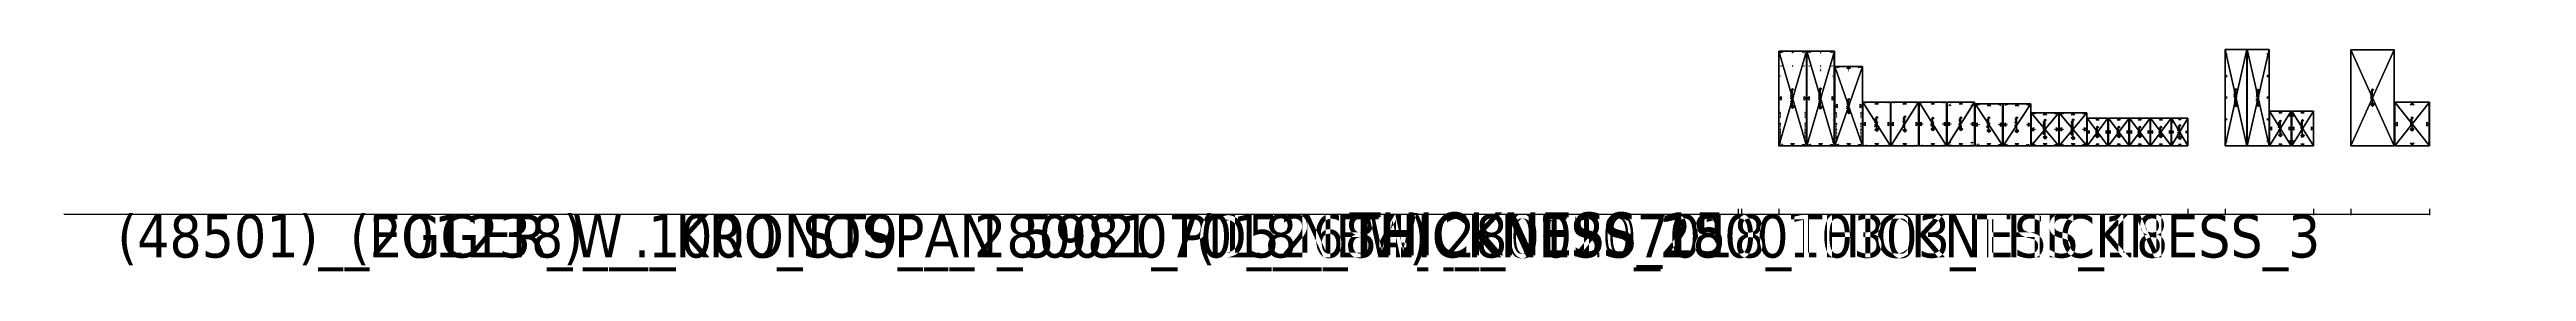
# Model space of a CAD drawing. Header units: millimetres. Extents: x -51759 to 2111, y -2740 to 2097.
import ezdxf

# ---------------------------------------------------------------- set-up
doc = ezdxf.new("R2010")
doc.units = ezdxf.units.MM
doc.header["$LTSCALE"] = 25.4
doc.layers.get('0').update_dxf_attribs({"true_color": 0xffffff})
for name, color, linetype, true_color in [('-', 216, 'Continuous', 0x770077), ('ABF_cuttingLines', 134, 'Continuous', 0x009987), ('ABF_D10.0_DEPTH18', 134, 'Continuous', 0x009987), ('ABF_D2.0_DEPTH10', 134, 'Continuous', 0x009987), ('ABF_D5.0_DEPTH1', 36, 'Continuous', 0x664400), ('ABF_D5.0_DEPTH8', 252, 'Continuous', 0x777799), ('ABF_edgeBanding', 252, 'Continuous', 0x777799), ('ABF_Label', 190, 'Continuous', 0x9900ff), ('D7-DEPTHF-$44817', 134, 'Continuous', 0x009987), ('D8-DEPTH12-$38878', 252, 'Continuous', 0x777799), ('DEPTH13-ARTICLE96053', 252, 'Continuous', 0x777799), ('DEPTH3.0-ARTICLE46331', 190, 'Continuous', 0x9900ff), ('DSIDE-4.5', 190, 'Continuous', 0x9900ff), ('DSIDE-8', 22, 'Continuous', 0xcc4400), ('Dside4.5', 134, 'Continuous', 0x009987)]:
    doc.layers.add(name, color=color, linetype=linetype, true_color=true_color)
doc.styles.add('Tahoma', font='')
doc.styles.get('Tahoma').set_extended_font_data('Tahoma')
doc.dimstyles.new('DimStyle1', dxfattribs={"dimtxt": 935.39497, "dimasz": 12.7, "dimexe": 12.7, "dimexo": 12.7, "dimgap": 2.54, "dimtad": 4, "dimtih": 1, "dimtoh": 1, "dimdec": 1, "dimzin": 0, "dimdsep": 46, "dimtxsty": 'Tahoma', "dimcen": 0.09, "dimadec": 0, "dimazin": 0, "dimtfac": 1, "dimtdec": 4, "dimtofl": 0, "dimtmove": 0, "dimatfit": 3, "dimfxl": 1, "dimtolj": 1, "dimtzin": 0, "dimarcsym": 0})

# ---------------------------------------------------------------- blocks, each defined once
blk = doc.blocks.new('Group600#1')
at = {"layer": 'ABF_Label', "color": 0}
for p, q in [((-82, 7), (-79, 11)), ((-79, 11), (-75, 13)), ((-75, 13), (-71, 11)), ((-71, 2), (-75, 1)), ((-75, 1), (-71, 0)), ((-71, 11), (-69, 7)), ((-69, 7), (-71, 2)), ((-50, 0), (83, 0)), ((-34, 20), (-34, 22)), ((-34, 22), (-32, 22)), ((-33, 20), (-34, 20)), ((-34, 20), (-34, 20)), ((-34, 10), (-34, 12)), ((-34, 12), (-34, 12)), ((-34, 12), (-32, 11)), ((-33, 9), (-34, 10)), ((-32, 21), (-33, 20)), ((-30, 9), (-33, 9)), ((-32, 22), (-30, 22)), ((-31, 21), (-32, 21)), ((-32, 16), (-32, 17)), ((-32, 17), (-31, 17)), ((-30, 16), (-32, 16)), ((-32, 11), (-30, 10)), ((-30, 21), (-31, 21)), ((-31, 17), (-28, 18)), ((-30, 22), (-28, 22)), ((-29, 21), (-30, 21)), ((-29, 15), (-30, 16)), ((-30, 10), (-29, 11)), ((-28, 9), (-30, 9)), ((-28, 21), (-29, 21)), ((-28, 15), (-29, 15)), ((-29, 11), (-28, 11)), ((-28, 22), (-27, 22)), ((-28, 20), (-28, 21)), ((-28, 19), (-28, 20)), ((-28, 18), (-28, 19)), ((-26, 18), (-28, 16)), ((-28, 16), (-28, 16)), ((-28, 16), (-27, 16)), ((-27, 14), (-28, 15)), ((-28, 11), (-27, 12)), ((-27, 10), (-28, 9)), ((-27, 22), (-26, 21)), ((-27, 16), (-26, 15)), ((-27, 13), (-27, 14)), ((-27, 12), (-27, 13)), ((-26, 11), (-27, 10)), ((-26, 21), (-26, 19)), ((-26, 19), (-26, 18)), ((-26, 15), (-26, 15)), ((-26, 15), (-25, 13)), ((-25, 13), (-26, 11)), ((-24, 17), (-24, 19)), ((-24, 19), (-22, 19)), ((-22, 18), (-24, 17)), ((-24, 17), (-24, 17)), ((-24, 14), (-23, 15)), ((-24, 12), (-24, 14)), ((-24, 11), (-24, 12)), ((-24, 10), (-24, 11)), ((-23, 9), (-24, 10)), ((-23, 15), (-21, 15)), ((-22, 13), (-23, 12)), ((-23, 12), (-22, 11)), ((-21, 9), (-23, 9)), ((-22, 19), (-21, 19)), ((-21, 18), (-22, 18)), ((-21, 14), (-22, 13)), ((-22, 11), (-21, 10)), ((-21, 19), (-19, 19)), ((-20, 18), (-21, 18)), ((-21, 15), (-18, 16)), ((-20, 14), (-21, 14)), ((-21, 10), (-19, 11)), ((-20, 9), (-21, 9)), ((-19, 17), (-20, 18)), ((-18, 14), (-20, 14)), ((-19, 9), (-20, 9)), ((-19, 19), (-18, 18)), ((-18, 17), (-19, 17)), ((-19, 11), (-18, 12)), ((-18, 10), (-19, 10)), ((-19, 10), (-19, 9)), ((-18, 18), (-17, 17)), ((-18, 16), (-18, 17)), ((-18, 16), (-18, 16)), ((-18, 12), (-18, 14)), ((-18, 9), (-18, 10)), ((-17, 9), (-18, 9)), ((-17, 17), (-17, 16)), ((-17, 16), (-17, 9)), ((-15, 11), (-13, 14)), ((-15, 7), (-15, 11)), ((-15, 11), (-15, 11)), ((-14, 7), (-15, 7)), ((-7, 9), (-14, 9)), ((-14, 9), (-14, 7)), ((-13, 14), (-13, 19)), ((-13, 19), (-7, 19)), ((-12, 14), (-13, 11)), ((-13, 11), (-9, 11)), ((-11, 18), (-12, 14)), ((-9, 18), (-11, 18)), ((-9, 11), (-9, 18)), ((-7, 19), (-7, 11)), ((-7, 11), (-6, 11)), ((-7, 7), (-7, 9)), ((-6, 7), (-7, 7)), ((-6, 11), (-6, 7)), ((-4, 9), (-4, 19)), ((-4, 19), (-3, 19)), ((-3, 9), (-4, 9)), ((-3, 19), (-3, 15)), ((-3, 15), (2, 15)), ((2, 14), (-3, 14)), ((-3, 14), (-3, 9)), ((2, 15), (2, 19)), ((2, 19), (3, 19)), ((2, 9), (2, 14)), ((3, 9), (2, 9)), ((3, 19), (3, 9)), ((5, 9), (8, 13)), ((7, 9), (5, 9)), ((6, 17), (7, 18)), ((6, 16), (6, 17)), ((6, 14), (6, 16)), ((8, 13), (6, 14)), ((7, 18), (8, 19)), ((8, 17), (7, 17)), ((7, 17), (7, 16)), ((7, 16), (7, 15)), ((7, 15), (8, 15)), ((10, 13), (7, 9)), ((8, 19), (9, 19)), ((9, 18), (8, 17)), ((8, 15), (9, 14)), ((9, 19), (13, 19)), ((11, 18), (9, 18)), ((9, 18), (9, 18)), ((9, 14), (10, 14)), ((10, 14), (11, 14)), ((11, 13), (10, 13)), ((11, 14), (11, 18)), ((11, 9), (11, 13)), ((13, 9), (11, 9)), ((13, 19), (13, 9)), ((20, 14), (21, 16)), ((21, 12), (20, 14)), ((21, 18), (23, 19)), ((21, 16), (21, 18)), ((21, 10), (21, 12)), ((23, 9), (21, 10)), ((23, 17), (22, 14)), ((22, 14), (23, 11)), ((23, 19), (25, 19)), ((25, 18), (23, 17)), ((23, 11), (25, 10)), ((25, 9), (23, 9)), ((25, 19), (26, 19)), ((26, 18), (25, 18)), ((25, 10), (26, 11)), ((26, 9), (25, 9)), ((26, 19), (28, 18)), ((26, 17), (26, 18)), ((27, 17), (26, 17)), ((26, 11), (28, 12)), ((27, 9), (26, 9)), ((26, 9), (26, 9)), ((28, 17), (27, 17)), ((28, 10), (27, 9)), ((28, 18), (28, 19)), ((28, 19), (36, 19)), ((28, 18), (28, 17)), ((31, 18), (28, 18)), ((28, 17), (28, 17)), ((28, 12), (28, 12)), ((28, 12), (28, 10)), ((31, 9), (31, 18)), ((33, 9), (31, 9)), ((36, 18), (33, 18)), ((33, 18), (33, 9)), ((36, 19), (36, 18)), ((37, 21), (37, 22)), ((37, 22), (39, 22)), ((39, 21), (37, 21)), ((38, 9), (38, 19)), ((38, 19), (39, 19)), ((39, 9), (38, 9)), ((39, 22), (39, 21)), ((39, 19), (39, 9)), ((42, 9), (42, 19)), ((42, 19), (43, 19)), ((43, 9), (42, 9)), ((43, 19), (43, 15)), ((43, 15), (48, 15)), ((48, 14), (43, 14)), ((43, 14), (43, 9)), ((48, 15), (48, 19)), ((48, 19), (49, 19)), ((48, 9), (48, 14)), ((49, 9), (48, 9)), ((49, 19), (49, 9)), ((52, 9), (52, 19)), ((52, 19), (53, 19)), ((53, 9), (52, 9)), ((53, 19), (53, 15)), ((53, 15), (54, 15)), ((54, 14), (53, 14)), ((53, 14), (53, 9)), ((54, 15), (55, 16)), ((58, 9), (54, 14)), ((55, 16), (55, 17)), ((55, 17), (56, 17)), ((56, 17), (57, 19)), ((57, 16), (56, 15)), ((56, 15), (56, 14)), ((56, 14), (60, 9)), ((57, 19), (58, 19)), ((58, 17), (57, 16)), ((58, 19), (59, 19)), ((59, 18), (58, 17)), ((60, 9), (58, 9)), ((59, 19), (59, 18)), ((59, 18), (59, 18)), ((60, 14), (62, 15)), ((60, 12), (60, 14)), ((60, 11), (60, 12)), ((61, 10), (60, 11)), ((61, 17), (61, 19)), ((61, 19), (62, 19)), ((62, 18), (61, 17)), ((61, 17), (61, 17)), ((62, 9), (61, 10)), ((62, 19), (64, 19)), ((64, 18), (62, 18)), ((62, 15), (64, 15)), ((63, 14), (62, 13)), ((62, 13), (62, 12)), ((62, 12), (62, 11)), ((62, 11), (64, 10)), ((63, 9), (62, 9)), ((65, 14), (63, 14)), ((64, 9), (63, 9)), ((64, 19), (65, 19)), ((65, 18), (64, 18)), ((64, 15), (66, 16)), ((64, 10), (65, 11)), ((65, 9), (64, 9)), ((65, 19), (67, 18)), ((65, 17), (65, 18)), ((66, 17), (65, 17)), ((66, 14), (65, 14)), ((65, 11), (66, 12)), ((66, 10), (65, 9)), ((66, 16), (66, 17)), ((66, 16), (66, 16)), ((66, 12), (66, 14)), ((66, 10), (66, 10)), ((66, 9), (66, 10)), ((68, 9), (66, 9)), ((67, 18), (67, 17)), ((67, 17), (68, 16)), ((68, 16), (68, 9)), ((-80, -11), (-82, -6)), ((-75, -12), (-80, -11)), ((-71, -11), (-75, -12)), ((-71, 0), (-68, -5)), ((-68, -5), (-71, -11)), ((5, -14), (6, -11)), ((6, -11), (9, -5)), ((6, -11), (12, -11)), ((9, -5), (12, -11)), ((12, -11), (13, -14)), ((15, -5), (18, -5)), ((15, -5), (15, -9)), ((15, -9), (15, -14)), ((15, -9), (18, -9)), ((15, -14), (18, -14)), ((20, -5), (18, -5)), ((18, -9), (20, -8)), ((18, -9), (20, -10)), ((18, -14), (20, -13)), ((20, -7), (20, -5)), ((20, -8), (20, -7)), ((20, -10), (21, -12)), ((21, -12), (20, -13)), ((22, -5), (22, -9)), ((22, -5), (28, -5)), ((22, -9), (27, -9)), ((22, -9), (22, -14))]:
    blk.add_line(p, q, dxfattribs=at)
for points in [[(-50, 0, 0), (-75, -25, 0), (-101, 0, 0), (-75, 25, 0), (-50, 0, 0)], [(83, 18, 0), (101, 0, 0), (83, -18, 0), (83, 18, 0)]]:
    blk.add_polyline3d(points, close=True, dxfattribs=at)
blk = doc.blocks.new('Group678#2')
at = {"layer": 'ABF_cuttingLines', "color": 0}
blk.add_polyline3d([(-2851, 2.5, 0), (-2101, 2.5, 0), (-2101, 946.5, 0), (-2851, 946.5, 0), (-2851, 2.5, 0)], close=True, dxfattribs=at)
blk = doc.blocks.new('Group679#2')
at = {"layer": 'ABF_edgeBanding', "color": 0}
for points in [[(-2476, 938, 0), (-2432, 893, 0), (-2520, 893, 0), (-2476, 938, 0)], [(-2842, 474, 0), (-2798, 519, 0), (-2798, 430, 0), (-2842, 474, 0)], [(-2476, 11, 0), (-2520, 56, 0), (-2432, 56, 0), (-2476, 11, 0)], [(-2110, 474, 0), (-2154, 430, 0), (-2154, 519, 0), (-2110, 474, 0)]]:
    blk.add_polyline3d(points, close=True, dxfattribs=at)
blk = doc.blocks.new('_____ ______#7')
at = {"color": 0}
for p, q in [((-2853, 948.5), (-2853, 0.5)), ((-2099, 948.5), (-2853, 948.5)), ((-2853, 948.5, 3), (-2853, 0.5, 3)), ((-2099, 948.5, 3), (-2853, 948.5, 3)), ((-2853, 948.5), (-2853, 0.5)), ((-2853, 948.5, 3), (-2853, 0.5, 3)), ((-2853, 948.5), (-2853, 948.5, 3)), ((-2099, 948.5), (-2853, 948.5)), ((-2853, 948.5), (-2853, 948.5, 3)), ((-2099, 948.5, 3), (-2853, 948.5, 3)), ((-2099, 0.5), (-2099, 948.5)), ((-2099, 0.5, 3), (-2099, 948.5, 3)), ((-2099, 0.5), (-2099, 948.5)), ((-2099, 948.5), (-2099, 948.5, 3)), ((-2099, 0.5, 3), (-2099, 948.5, 3)), ((-2099, 948.5), (-2099, 948.5, 3)), ((-2853, 0.5), (-2099, 0.5)), ((-2853, 0.5, 3), (-2099, 0.5, 3)), ((-2853, 0.5), (-2853, 0.5, 3)), ((-2853, 0.5), (-2099, 0.5)), ((-2853, 0.5, 3), (-2099, 0.5, 3)), ((-2853, 0.5), (-2853, 0.5, 3)), ((-2099, 0.5), (-2099, 0.5, 3)), ((-2099, 0.5), (-2099, 0.5, 3))]:
    blk.add_line(p, q, dxfattribs=at)
at = {"layer": 'ABF_cuttingLines', "color": 0}
ref = blk.add_blockref('Group678#2', (0, 0, 3), dxfattribs=at)
ref.add_attrib('Skp_GroupInstanceName', '_ABF_cuttingLines', (0, 0), dxfattribs={"layer": '0', "height": 1})
at = {"layer": 'ABF_edgeBanding', "color": 0}
ref = blk.add_blockref('Group679#2', (0, 0, 3), dxfattribs=at)
ref.add_attrib('Skp_GroupInstanceName', '_ABF_edgeBanding', (0, 0), dxfattribs={"layer": '0', "height": 1})
at = {"layer": 'ABF_Label', "color": 0}
ref = blk.add_blockref('Group600#1', (-2476, 474.5, 3), dxfattribs=dict(at, xscale=1.574803149606299, yscale=1.574803149606299, rotation=90))
ref.add_attrib('Skp_GroupInstanceName', '_ABF_Label', (0, 0), dxfattribs={"layer": '0', "height": 1})
at = {"color": 0}
mesh = blk.add_polyface(dxfattribs=at)
corners = [(-2099, 948.5), (-2853, 0.5), (-2853, 948.5), (-2099, 0.5)]
mesh.append_faces([[corners[k] for k in face] for face in [(0, 1, 2), (1, 0, 3)]], dxfattribs={"vtx0": -1, "color": 0})
at = {"color": 7, "true_color": 0xffffff}
mesh = blk.add_polyface(dxfattribs=at)
corners = [(-2099, 0.5, 3), (-2853, 948.5, 3), (-2853, 0.5, 3), (-2099, 948.5, 3)]
mesh.append_faces([[corners[k] for k in face] for face in [(0, 1, 2), (1, 0, 3)]], dxfattribs={"vtx0": -1, "color": 7})
at = {"color": 0}
mesh = blk.add_polyface(dxfattribs=at)
corners = [(-2853, 948.5, 3), (-2853, 0.5), (-2853, 0.5, 3), (-2853, 948.5)]
mesh.append_faces([[corners[k] for k in face] for face in [(0, 1, 2), (1, 0, 3)]], dxfattribs={"vtx0": -1, "color": 0})
mesh = blk.add_polyface(dxfattribs=at)
corners = [(-2853, 948.5, 3), (-2099, 948.5), (-2853, 948.5), (-2099, 948.5, 3)]
mesh.append_faces([[corners[k] for k in face] for face in [(0, 1, 2), (1, 0, 3)]], dxfattribs={"vtx0": -1, "color": 0})
mesh = blk.add_polyface(dxfattribs=at)
corners = [(-2099, 948.5), (-2099, 0.5, 3), (-2099, 0.5), (-2099, 948.5, 3)]
mesh.append_faces([[corners[k] for k in face] for face in [(0, 1, 2), (1, 0, 3)]], dxfattribs={"vtx0": -1, "color": 0})
mesh = blk.add_polyface(dxfattribs=at)
corners = [(-2099, 0.5, 3), (-2853, 0.5), (-2099, 0.5), (-2853, 0.5, 3)]
mesh.append_faces([[corners[k] for k in face] for face in [(0, 1, 2), (1, 0, 3)]], dxfattribs={"vtx0": -1, "color": 0})
blk = doc.blocks.new('Group642#1')
at = {"layer": 'ABF_Label', "color": 0}
for p, q in [((-107, 6), (-110, 3)), ((-105, 10), (-107, 6)), ((-105, 10), (-105, -10)), ((-96, 10), (-85, 10)), ((-89, 3), (-92, -4)), ((-85, 10), (-89, 3)), ((-72, 0), (105, 0)), ((-55, 7), (-55, 24)), ((-55, 24), (-51, 24)), ((-51, 7), (-55, 7)), ((-51, 23), (-54, 23)), ((-54, 23), (-54, 8)), ((-54, 8), (-51, 8)), ((-51, 24), (-51, 23)), ((-51, 8), (-51, 7)), ((-49, 10), (-49, 23)), ((-49, 23), (-47, 23)), ((-34, 10), (-49, 10)), ((-47, 23), (-47, 12)), ((-47, 12), (-42, 12)), ((-42, 12), (-42, 23)), ((-42, 23), (-41, 23)), ((-41, 23), (-41, 12)), ((-41, 12), (-36, 12)), ((-36, 12), (-36, 23)), ((-36, 23), (-34, 23)), ((-34, 23), (-34, 10)), ((-31, 20), (-31, 22)), ((-31, 22), (-29, 22)), ((-29, 20), (-31, 20)), ((-31, 10), (-31, 12)), ((-31, 12), (-29, 12)), ((-25, 10), (-31, 10)), ((-29, 22), (-28, 23)), ((-29, 12), (-29, 20)), ((-28, 23), (-27, 23)), ((-27, 23), (-27, 12)), ((-27, 12), (-25, 12)), ((-25, 12), (-25, 10)), ((-22, 23), (-22, 24)), ((-22, 24), (-18, 24)), ((-19, 23), (-22, 23)), ((-22, 7), (-22, 8)), ((-22, 8), (-19, 8)), ((-18, 7), (-22, 7)), ((-19, 8), (-19, 23)), ((-18, 24), (-18, 7)), ((-11, 11), (-11, 13)), ((-11, 13), (-10, 13)), ((-9, 10), (-11, 11)), ((-10, 21), (-10, 23)), ((-10, 23), (-9, 23)), ((-9, 21), (-10, 21)), ((-10, 21), (-10, 21)), ((-10, 13), (-9, 12)), ((-9, 23), (-7, 24)), ((-8, 22), (-9, 22)), ((-9, 22), (-9, 21)), ((-9, 12), (-7, 12)), ((-7, 10), (-9, 10)), ((-7, 22), (-8, 22)), ((-8, 17), (-8, 18)), ((-8, 18), (-7, 18)), ((-7, 17), (-8, 17)), ((-7, 24), (-5, 23)), ((-6, 22), (-7, 22)), ((-7, 18), (-5, 19)), ((-6, 17), (-7, 17)), ((-7, 12), (-5, 12)), ((-5, 10), (-7, 10)), ((-5, 22), (-6, 22)), ((-4, 16), (-6, 17)), ((-5, 23), (-3, 23)), ((-4, 21), (-5, 22)), ((-5, 19), (-4, 20)), ((-3, 19), (-5, 18)), ((-5, 18), (-5, 17)), ((-5, 17), (-4, 17)), ((-5, 12), (-4, 12)), ((-3, 11), (-5, 10)), ((-4, 20), (-4, 21)), ((-4, 17), (-3, 17)), ((-4, 15), (-4, 16)), ((-4, 14), (-4, 15)), ((-4, 13), (-4, 14)), ((-4, 12), (-4, 13)), ((-3, 23), (-2, 22)), ((-2, 20), (-3, 19)), ((-3, 17), (-2, 16)), ((-2, 13), (-3, 11)), ((-2, 22), (-2, 20)), ((-2, 16), (-2, 14)), ((-2, 14), (-2, 13)), ((-1, 13), (0, 15)), ((-1, 12), (-1, 13)), ((0, 11), (-1, 12)), ((0, 18), (0, 20)), ((0, 20), (1, 20)), ((2, 19), (0, 18)), ((0, 18), (0, 18)), ((0, 15), (1, 16)), ((1, 10), (0, 11)), ((1, 20), (3, 20)), ((1, 16), (3, 17)), ((2, 15), (1, 14)), ((1, 14), (1, 13)), ((1, 13), (1, 12)), ((1, 12), (3, 12)), ((2, 10), (1, 10)), ((3, 19), (2, 19)), ((4, 15), (2, 15)), ((3, 10), (2, 10)), ((3, 20), (5, 20)), ((4, 19), (3, 19)), ((3, 17), (5, 17)), ((3, 12), (4, 12)), ((4, 10), (3, 10)), ((5, 19), (4, 19)), ((5, 15), (4, 15)), ((4, 12), (5, 13)), ((5, 11), (4, 10)), ((5, 20), (6, 20)), ((5, 18), (5, 19)), ((5, 17), (5, 18)), ((5, 17), (5, 17)), ((5, 13), (5, 15)), ((5, 11), (5, 11)), ((5, 10), (5, 11)), ((7, 10), (5, 10)), ((6, 20), (7, 19)), ((7, 19), (7, 17)), ((7, 17), (7, 10)), ((8, 8), (8, 12)), ((8, 12), (9, 12)), ((10, 8), (8, 8)), ((9, 12), (10, 15)), ((10, 15), (11, 20)), ((12, 15), (10, 12)), ((10, 12), (15, 12)), ((16, 10), (10, 10)), ((10, 10), (10, 8)), ((11, 20), (17, 20)), ((15, 19), (12, 19)), ((12, 19), (12, 15)), ((15, 12), (15, 19)), ((16, 8), (16, 10)), ((18, 8), (16, 8)), ((17, 20), (17, 12)), ((17, 12), (18, 12)), ((18, 12), (18, 8)), ((19, 10), (19, 20)), ((19, 20), (21, 20)), ((21, 10), (19, 10)), ((21, 20), (21, 16)), ((21, 16), (25, 16)), ((25, 15), (21, 15)), ((21, 15), (21, 10)), ((25, 16), (25, 20)), ((25, 20), (27, 20)), ((25, 10), (25, 15)), ((27, 10), (25, 10)), ((27, 20), (27, 10)), ((28, 10), (32, 14)), ((30, 10), (28, 10)), ((29, 17), (30, 19)), ((30, 15), (29, 17)), ((30, 19), (31, 20)), ((30, 19), (30, 19)), ((32, 14), (30, 15)), ((33, 14), (30, 10)), ((31, 20), (33, 20)), ((32, 18), (31, 18)), ((31, 18), (31, 17)), ((31, 17), (31, 16)), ((31, 16), (31, 16)), ((31, 16), (32, 16)), ((33, 19), (32, 19)), ((32, 19), (32, 18)), ((32, 16), (33, 15)), ((33, 20), (37, 20)), ((35, 19), (33, 19)), ((33, 15), (35, 15)), ((35, 14), (33, 14)), ((35, 15), (35, 19)), ((35, 10), (35, 14)), ((37, 10), (35, 10)), ((37, 20), (37, 10)), ((44, 17), (45, 19)), ((44, 15), (44, 17)), ((44, 13), (44, 15)), ((45, 11), (44, 13)), ((45, 19), (47, 20)), ((47, 10), (45, 11)), ((48, 19), (46, 18)), ((46, 18), (46, 15)), ((46, 15), (46, 12)), ((46, 12), (48, 12)), ((47, 20), (48, 20)), ((48, 10), (47, 10)), ((48, 20), (50, 20)), ((49, 19), (48, 19)), ((48, 12), (50, 12)), ((49, 10), (48, 10)), ((50, 18), (49, 19)), ((50, 10), (49, 10)), ((50, 20), (51, 20)), ((51, 18), (50, 18)), ((50, 12), (51, 13)), ((51, 11), (50, 10)), ((51, 20), (51, 18)), ((51, 18), (51, 18)), ((51, 18), (51, 18)), ((51, 13), (51, 13)), ((51, 13), (51, 11)), ((51, 11), (51, 11)), ((52, 19), (52, 20)), ((52, 20), (60, 20)), ((55, 19), (52, 19)), ((55, 10), (55, 19)), ((57, 10), (55, 10)), ((60, 19), (57, 19)), ((57, 19), (57, 10)), ((60, 20), (60, 19)), ((61, 22), (61, 23)), ((61, 23), (63, 23)), ((63, 22), (61, 22)), ((61, 10), (61, 20)), ((61, 20), (63, 20)), ((63, 10), (61, 10)), ((63, 23), (63, 22)), ((63, 20), (63, 10)), ((65, 10), (65, 20)), ((65, 20), (67, 20)), ((67, 10), (65, 10)), ((67, 20), (67, 16)), ((67, 16), (71, 16)), ((71, 15), (67, 15)), ((67, 15), (67, 10)), ((71, 16), (71, 20)), ((71, 20), (73, 20)), ((71, 10), (71, 15)), ((73, 10), (71, 10)), ((73, 20), (73, 10)), ((75, 10), (75, 20)), ((75, 20), (77, 20)), ((77, 10), (75, 10)), ((77, 20), (77, 16)), ((77, 16), (78, 16)), ((78, 15), (77, 15)), ((77, 15), (77, 10)), ((78, 16), (79, 17)), ((81, 10), (78, 15)), ((79, 18), (80, 20)), ((79, 17), (79, 18)), ((79, 18), (79, 18)), ((80, 16), (79, 15)), ((79, 15), (83, 10)), ((80, 20), (82, 20)), ((81, 17), (80, 16)), ((82, 19), (81, 18)), ((81, 18), (81, 17)), ((83, 10), (81, 10)), ((82, 20), (83, 20)), ((83, 19), (82, 19)), ((83, 20), (83, 19)), ((84, 18), (84, 20)), ((84, 20), (86, 20)), ((86, 19), (84, 18)), ((84, 18), (84, 18)), ((84, 15), (85, 16)), ((84, 13), (84, 15)), ((84, 12), (84, 13)), ((84, 11), (84, 12)), ((85, 10), (84, 11)), ((85, 16), (87, 17)), ((86, 14), (85, 13)), ((85, 13), (86, 12)), ((87, 10), (85, 10)), ((86, 20), (87, 20)), ((87, 19), (86, 19)), ((87, 15), (86, 14)), ((86, 12), (87, 12)), ((87, 20), (89, 20)), ((88, 19), (87, 19)), ((87, 17), (90, 17)), ((88, 15), (87, 15)), ((87, 12), (89, 12)), ((88, 10), (87, 10)), ((89, 19), (88, 19)), ((90, 15), (88, 15)), ((89, 10), (88, 10)), ((89, 20), (90, 20)), ((90, 18), (89, 19)), ((89, 12), (90, 13)), ((90, 11), (89, 11)), ((89, 11), (89, 10)), ((90, 20), (91, 19)), ((90, 17), (90, 18)), ((90, 17), (90, 17)), ((90, 13), (90, 15)), ((90, 10), (90, 11)), ((91, 10), (90, 10)), ((91, 19), (91, 17)), ((91, 17), (91, 10)), ((-110, -10), (-105, -10)), ((-105, -10), (-99, -10)), ((-92, -4), (-93, -10)), ((5, -14), (6, -11)), ((6, -11), (9, -5)), ((6, -11), (12, -11)), ((9, -5), (12, -11)), ((12, -11), (13, -14)), ((15, -5), (18, -5)), ((15, -5), (15, -9)), ((15, -9), (15, -14)), ((15, -9), (18, -9)), ((15, -14), (18, -14)), ((20, -5), (18, -5)), ((18, -9), (20, -8)), ((18, -9), (20, -10)), ((18, -14), (20, -13)), ((20, -7), (20, -5)), ((20, -8), (20, -7)), ((20, -10), (21, -12)), ((21, -12), (20, -13)), ((22, -5), (22, -9)), ((22, -5), (28, -5)), ((22, -9), (27, -9)), ((22, -9), (22, -14))]:
    blk.add_line(p, q, dxfattribs=at)
for points in [[(-72, 0, 0), (-98, -25, 0), (-123, 0, 0), (-98, 25, 0), (-72, 0, 0)], [(105, 18, 0), (123, 0, 0), (105, -18, 0), (105, 18, 0)]]:
    blk.add_polyline3d(points, close=True, dxfattribs=at)
blk = doc.blocks.new('Group680#2')
at = {"layer": 'ABF_cuttingLines', "color": 0}
blk.add_polyline3d([(948.5, 2096.5, 0), (0.5, 2096.5, 0), (0.5, 0.5, 0), (948.5, 0.5, 0), (948.5, 2096.5, 0)], close=True, dxfattribs=at)
blk = doc.blocks.new('_____ ______#8')
at = {"layer": 'ABF_cuttingLines', "color": 0}
for p, q in [((948.5, 2096.5), (0.5, 2096.5)), ((0.5, 2096.5), (0.5, 0.5)), ((948.5, 2096.5, 3), (0.5, 2096.5, 3)), ((0.5, 2096.5, 3), (0.5, 0.5, 3)), ((948.5, 2096.5), (0.5, 2096.5)), ((0.5, 2096.5), (0.5, 2096.5, 3)), ((948.5, 2096.5, 3), (0.5, 2096.5, 3)), ((0.5, 2096.5), (0.5, 0.5)), ((0.5, 2096.5, 3), (0.5, 0.5, 3)), ((0.5, 2096.5), (0.5, 2096.5, 3)), ((948.5, 0.5), (948.5, 2096.5)), ((948.5, 0.5, 3), (948.5, 2096.5, 3)), ((948.5, 2096.5), (948.5, 2096.5, 3)), ((948.5, 0.5), (948.5, 2096.5)), ((948.5, 2096.5), (948.5, 2096.5, 3)), ((948.5, 0.5, 3), (948.5, 2096.5, 3)), ((0.5, 0.5), (948.5, 0.5)), ((0.5, 0.5, 3), (948.5, 0.5, 3)), ((0.5, 0.5), (0.5, 0.5, 3)), ((0.5, 0.5), (948.5, 0.5)), ((0.5, 0.5, 3), (948.5, 0.5, 3)), ((0.5, 0.5), (0.5, 0.5, 3)), ((948.5, 0.5), (948.5, 0.5, 3)), ((948.5, 0.5), (948.5, 0.5, 3))]:
    blk.add_line(p, q, dxfattribs=at)
ref = blk.add_blockref('Group680#2', (0, 0, 3), dxfattribs=at)
ref.add_attrib('Skp_GroupInstanceName', '_ABF_cuttingLines', (0, 0), dxfattribs={"layer": '0', "height": 1})
at = {"layer": 'ABF_Label', "color": 0}
ref = blk.add_blockref('Group642#1', (474.5, 1048.5, 3), dxfattribs=dict(at, xscale=1.574803149606299, yscale=1.574803149606299, rotation=90))
ref.add_attrib('Skp_GroupInstanceName', '_ABF_Label', (0, 0), dxfattribs={"layer": '0', "height": 1})
at = {"color": 0}
mesh = blk.add_polyface(dxfattribs=at)
corners = [(948.5, 2096.5), (0.5, 0.5), (0.5, 2096.5), (948.5, 0.5)]
mesh.append_faces([[corners[k] for k in face] for face in [(0, 1, 2), (1, 0, 3)]], dxfattribs={"vtx0": -1, "color": 0})
at = {"color": 7, "true_color": 0xffffff}
mesh = blk.add_polyface(dxfattribs=at)
corners = [(948.5, 0.5, 3), (0.5, 2096.5, 3), (0.5, 0.5, 3), (948.5, 2096.5, 3)]
mesh.append_faces([[corners[k] for k in face] for face in [(0, 1, 2), (1, 0, 3)]], dxfattribs={"vtx0": -1, "color": 7})
at = {"color": 0}
mesh = blk.add_polyface(dxfattribs=at)
corners = [(0.5, 2096.5, 3), (948.5, 2096.5), (0.5, 2096.5), (948.5, 2096.5, 3)]
mesh.append_faces([[corners[k] for k in face] for face in [(0, 1, 2), (1, 0, 3)]], dxfattribs={"vtx0": -1, "color": 0})
mesh = blk.add_polyface(dxfattribs=at)
corners = [(0.5, 2096.5, 3), (0.5, 0.5), (0.5, 0.5, 3), (0.5, 2096.5)]
mesh.append_faces([[corners[k] for k in face] for face in [(0, 1, 2), (1, 0, 3)]], dxfattribs={"vtx0": -1, "color": 0})
mesh = blk.add_polyface(dxfattribs=at)
corners = [(948.5, 2096.5), (948.5, 0.5, 3), (948.5, 0.5), (948.5, 2096.5, 3)]
mesh.append_faces([[corners[k] for k in face] for face in [(0, 1, 2), (1, 0, 3)]], dxfattribs={"vtx0": -1, "color": 0})
mesh = blk.add_polyface(dxfattribs=at)
corners = [(948.5, 0.5, 3), (0.5, 0.5), (948.5, 0.5), (0.5, 0.5, 3)]
mesh.append_faces([[corners[k] for k in face] for face in [(0, 1, 2), (1, 0, 3)]], dxfattribs={"vtx0": -1, "color": 0})
blk = doc.blocks.new('_152684____0110_280010303_THICKNESS_3')
at = {"color": 0}
ref = blk.add_blockref('_____ ______#8', (-1712.5, -0.5), dxfattribs=at)
ref.add_attrib('Skp_GroupInstanceName', '__17. [Ш1] Задня стінка', (0, 0), dxfattribs={"height": 1})
ref = blk.add_blockref('_____ ______#7', (2099, -0.5), dxfattribs=at)
ref.add_attrib('Skp_GroupInstanceName', '__3. Задня стінка', (0, 0), dxfattribs={"height": 1})
blk = doc.blocks.new('Group376#1')
at = {"layer": 'DEPTH13-ARTICLE96053', "color": 0}
blk.add_circle((-21.5, 0), 17.5, dxfattribs=at)
at = {"layer": 'DEPTH3.0-ARTICLE46331', "color": 0}
for centre in [(-31, 22.5), (-31, -22.5)]:
    blk.add_circle(centre, 1, dxfattribs=at)
blk = doc.blocks.new('Group378#1')
at = {"layer": 'DEPTH13-ARTICLE96053', "color": 0}
blk.add_circle((-21.5, 0), 17.5, dxfattribs=at)
at = {"layer": 'DEPTH3.0-ARTICLE46331', "color": 0}
for centre in [(-31, 22.5), (-31, -22.5)]:
    blk.add_circle(centre, 1, dxfattribs=at)
blk = doc.blocks.new('Group603#1')
at = {"layer": 'ABF_Label', "color": 0}
for p, q in [((-108, -5), (-95, 13)), ((-95, 13), (-95, -5)), ((-74, 0), (107, 0)), ((-57, 7), (-57, 24)), ((-57, 24), (-53, 24)), ((-53, 7), (-57, 7)), ((-53, 23), (-56, 23)), ((-56, 23), (-56, 8)), ((-56, 8), (-53, 8)), ((-53, 24), (-53, 23)), ((-53, 8), (-53, 7)), ((-52, 10), (-48, 24)), ((-50, 10), (-52, 10)), ((-49, 14), (-50, 10)), ((-47, 22), (-49, 16)), ((-49, 16), (-45, 16)), ((-44, 14), (-49, 14)), ((-48, 24), (-45, 24)), ((-45, 16), (-47, 22)), ((-45, 24), (-41, 10)), ((-43, 10), (-44, 14)), ((-41, 10), (-43, 10)), ((-39, 21), (-39, 22)), ((-39, 22), (-37, 22)), ((-37, 21), (-39, 21)), ((-39, 10), (-39, 12)), ((-39, 12), (-37, 12)), ((-33, 10), (-39, 10)), ((-37, 22), (-36, 24)), ((-37, 12), (-37, 21)), ((-36, 24), (-35, 24)), ((-35, 24), (-35, 12)), ((-35, 12), (-33, 12)), ((-33, 12), (-33, 10)), ((-31, 23), (-31, 24)), ((-31, 24), (-26, 24)), ((-27, 23), (-31, 23)), ((-31, 7), (-31, 8)), ((-31, 8), (-27, 8)), ((-26, 7), (-31, 7)), ((-27, 8), (-27, 23)), ((-26, 24), (-26, 7)), ((-19, 8), (-19, 9)), ((-19, 9), (-9, 9)), ((-9, 8), (-19, 8)), ((-9, 9), (-9, 8)), ((-9, 9), (-9, 9)), ((-9, 8), (-9, 9)), ((-9, 9), (1, 9)), ((-9, 8), (-9, 8)), ((1, 8), (-9, 8)), ((1, 8), (1, 12)), ((1, 12), (2, 12)), ((1, 9), (1, 8)), ((2, 8), (1, 8)), ((2, 12), (3, 17)), ((11, 11), (2, 11)), ((2, 11), (2, 8)), ((3, 17), (4, 24)), ((5, 16), (3, 12)), ((3, 12), (10, 12)), ((4, 24), (11, 24)), ((6, 22), (5, 16)), ((10, 22), (6, 22)), ((10, 12), (10, 22)), ((11, 24), (11, 12)), ((11, 12), (13, 12)), ((11, 8), (11, 11)), ((13, 8), (11, 8)), ((13, 12), (13, 8)), ((14, 10), (14, 20)), ((14, 20), (18, 20)), ((18, 10), (14, 10)), ((17, 19), (16, 19)), ((16, 19), (16, 16)), ((16, 16), (18, 16)), ((18, 15), (16, 15)), ((16, 15), (16, 12)), ((16, 12), (17, 12)), ((18, 19), (17, 19)), ((17, 12), (19, 12)), ((18, 20), (19, 20)), ((19, 19), (18, 19)), ((18, 16), (19, 16)), ((19, 15), (18, 15)), ((20, 11), (18, 10)), ((19, 20), (20, 20)), ((20, 18), (19, 19)), ((19, 17), (20, 18)), ((19, 16), (19, 17)), ((19, 17), (19, 17)), ((20, 14), (19, 15)), ((19, 15), (19, 15)), ((19, 12), (20, 13)), ((19, 12), (19, 12)), ((20, 20), (21, 19)), ((20, 18), (20, 18)), ((21, 17), (20, 16)), ((20, 16), (20, 16)), ((20, 16), (21, 15)), ((20, 13), (20, 14)), ((20, 13), (20, 13)), ((21, 11), (20, 11)), ((21, 19), (21, 18)), ((21, 18), (21, 17)), ((21, 15), (22, 13)), ((22, 12), (21, 11)), ((22, 13), (22, 12)), ((23, 15), (24, 19)), ((24, 12), (23, 15)), ((24, 19), (27, 21)), ((28, 10), (24, 12)), ((26, 19), (25, 18)), ((25, 18), (25, 18)), ((25, 18), (25, 16)), ((25, 16), (30, 16)), ((31, 15), (25, 15)), ((25, 15), (25, 13)), ((25, 13), (28, 12)), ((27, 19), (26, 19)), ((27, 21), (29, 20)), ((28, 19), (27, 19)), ((29, 18), (28, 19)), ((28, 12), (29, 12)), ((29, 10), (28, 10)), ((29, 20), (30, 19)), ((30, 18), (29, 18)), ((29, 12), (30, 12)), ((30, 11), (29, 10)), ((30, 19), (31, 18)), ((30, 16), (30, 18)), ((30, 12), (31, 13)), ((31, 11), (30, 11)), ((30, 11), (30, 11)), ((31, 18), (31, 16)), ((31, 16), (31, 15)), ((31, 13), (31, 13)), ((31, 13), (31, 13)), ((31, 13), (31, 11)), ((33, 7), (33, 20)), ((33, 20), (35, 20)), ((35, 7), (33, 7)), ((35, 20), (35, 19)), ((35, 19), (36, 20)), ((36, 19), (35, 18)), ((35, 18), (35, 12)), ((35, 12), (36, 12)), ((36, 10), (35, 11)), ((35, 11), (35, 7)), ((36, 20), (38, 21)), ((37, 19), (36, 19)), ((36, 12), (37, 12)), ((37, 10), (36, 10)), ((39, 18), (37, 19)), ((37, 12), (39, 13)), ((40, 12), (37, 10)), ((38, 21), (40, 19)), ((40, 15), (39, 18)), ((39, 13), (40, 15)), ((40, 19), (41, 16)), ((41, 16), (40, 12)), ((43, 22), (43, 24)), ((43, 24), (45, 24)), ((45, 22), (43, 22)), ((43, 10), (43, 20)), ((43, 20), (45, 20)), ((45, 10), (43, 10)), ((45, 24), (45, 22)), ((45, 20), (45, 10)), ((53, 10), (53, 20)), ((53, 20), (60, 20)), ((54, 10), (53, 10)), ((59, 19), (54, 19)), ((54, 19), (54, 10)), ((59, 10), (59, 19)), ((60, 10), (59, 10)), ((60, 20), (60, 10)), ((63, 7), (63, 20)), ((63, 20), (64, 20)), ((64, 7), (63, 7)), ((64, 20), (64, 19)), ((64, 19), (66, 20)), ((66, 19), (64, 18)), ((64, 18), (64, 12)), ((64, 12), (65, 12)), ((66, 10), (64, 11)), ((64, 11), (64, 7)), ((65, 12), (67, 12)), ((66, 20), (67, 21)), ((67, 19), (66, 19)), ((67, 10), (66, 10)), ((67, 21), (70, 19)), ((69, 18), (67, 19)), ((67, 12), (69, 13)), ((70, 12), (67, 10)), ((69, 15), (69, 18)), ((69, 13), (69, 15)), ((70, 19), (71, 16)), ((71, 16), (70, 12)), ((72, 15), (74, 16)), ((72, 13), (72, 15)), ((72, 12), (72, 13)), ((73, 11), (72, 12)), ((73, 18), (73, 20)), ((73, 20), (74, 20)), ((74, 19), (73, 18)), ((73, 18), (73, 18)), ((74, 10), (73, 11)), ((74, 20), (76, 20)), ((76, 19), (74, 19)), ((74, 16), (76, 17)), ((75, 15), (74, 15)), ((74, 15), (74, 13)), ((74, 13), (74, 12)), ((74, 12), (76, 12)), ((75, 10), (74, 10)), ((77, 15), (75, 15)), ((76, 10), (75, 10)), ((76, 20), (77, 20)), ((77, 19), (76, 19)), ((76, 17), (78, 17)), ((76, 12), (77, 12)), ((77, 11), (76, 10)), ((77, 20), (79, 20)), ((78, 18), (77, 19)), ((77, 19), (77, 19)), ((78, 16), (77, 15)), ((77, 12), (78, 13)), ((78, 11), (77, 11)), ((78, 17), (78, 18)), ((78, 17), (78, 17)), ((78, 13), (78, 16)), ((78, 12), (78, 11)), ((78, 10), (78, 12)), ((80, 10), (78, 10)), ((79, 20), (79, 19)), ((79, 19), (80, 17)), ((80, 17), (80, 10)), ((82, 10), (82, 20)), ((82, 20), (86, 20)), ((86, 10), (82, 10)), ((85, 19), (84, 19)), ((84, 19), (84, 16)), ((84, 16), (86, 16)), ((86, 15), (84, 15)), ((84, 15), (84, 12)), ((84, 12), (85, 12)), ((86, 19), (85, 19)), ((85, 12), (86, 12)), ((86, 20), (87, 20)), ((87, 19), (86, 19)), ((86, 16), (87, 17)), ((86, 16), (86, 16)), ((87, 15), (86, 15)), ((86, 12), (87, 12)), ((87, 11), (86, 10)), ((87, 20), (88, 20)), ((87, 18), (87, 19)), ((88, 18), (87, 18)), ((87, 17), (88, 18)), ((87, 17), (87, 17)), ((88, 14), (87, 15)), ((87, 15), (87, 15)), ((87, 12), (88, 13)), ((89, 11), (87, 11)), ((88, 20), (89, 19)), ((89, 17), (88, 16)), ((88, 16), (88, 16)), ((88, 16), (89, 15)), ((88, 13), (88, 14)), ((88, 13), (88, 13)), ((89, 19), (89, 18)), ((89, 18), (89, 17)), ((89, 15), (90, 13)), ((90, 13), (89, 12)), ((89, 12), (89, 11)), ((91, 22), (91, 24)), ((91, 24), (93, 24)), ((93, 22), (91, 22)), ((91, 10), (91, 20)), ((91, 20), (93, 20)), ((93, 10), (91, 10)), ((93, 24), (93, 22)), ((93, 20), (93, 10)), ((-108, -5), (-95, -5)), ((-95, -5), (-91, -5)), ((-95, -5), (-95, -12)), ((5, -14), (6, -11)), ((6, -11), (9, -5)), ((6, -11), (12, -11)), ((9, -5), (12, -11)), ((12, -11), (13, -14)), ((15, -5), (18, -5)), ((15, -5), (15, -9)), ((15, -9), (15, -14)), ((15, -9), (18, -9)), ((15, -14), (18, -14)), ((20, -5), (18, -5)), ((18, -9), (20, -8)), ((18, -9), (20, -10)), ((18, -14), (20, -13)), ((20, -7), (20, -5)), ((20, -8), (20, -7)), ((20, -10), (21, -12)), ((21, -12), (20, -13)), ((22, -5), (22, -9)), ((22, -5), (28, -5)), ((22, -9), (27, -9)), ((22, -9), (22, -14))]:
    blk.add_line(p, q, dxfattribs=at)
for points in [[(-74, 0, 0), (-99, -25, 0), (-125, 0, 0), (-99, 25, 0), (-74, 0, 0)], [(107, 18, 0), (125, 0, 0), (107, -18, 0), (107, 18, 0)]]:
    blk.add_polyline3d(points, close=True, dxfattribs=at)
blk = doc.blocks.new('Group681#2')
at = {"layer": 'ABF_cuttingLines', "color": 0}
blk.add_polyline3d([(-947, 2851.5, 0), (-947, 2100.5, 0), (-478, 2100.5, 0), (-478, 2851.5, 0), (-947, 2851.5, 0)], close=True, dxfattribs=at)
blk = doc.blocks.new('Group682#2')
at = {"layer": 'ABF_edgeBanding', "color": 0}
for points in [[(-713, 2845, 0), (-678, 2810, 0), (-747, 2810, 0), (-713, 2845, 0)], [(-940, 2476, 0), (-906, 2510, 0), (-906, 2442, 0), (-940, 2476, 0)], [(-485, 2476, 0), (-519, 2442, 0), (-519, 2510, 0), (-485, 2476, 0)], [(-713, 2107, 0), (-747, 2142, 0), (-678, 2142, 0), (-713, 2107, 0)]]:
    blk.add_polyline3d(points, close=True, dxfattribs=at)
blk = doc.blocks.new('_____#280')
at = {"color": 0}
for p, q in [((-476, 2853.5), (-949, 2853.5)), ((-949, 2853.5), (-949, 2098.5)), ((-476, 2853.5, 18), (-949, 2853.5, 18)), ((-949, 2853.5, 18), (-949, 2098.5, 18)), ((-476, 2853.5), (-949, 2853.5)), ((-949, 2853.5), (-949, 2853.5, 18)), ((-476, 2853.5, 18), (-949, 2853.5, 18)), ((-949, 2853.5), (-949, 2098.5)), ((-949, 2853.5, 18), (-949, 2098.5, 18)), ((-949, 2853.5), (-949, 2853.5, 18)), ((-476, 2098.5), (-476, 2853.5)), ((-476, 2098.5, 18), (-476, 2853.5, 18)), ((-476, 2853.5), (-476, 2853.5, 18)), ((-476, 2098.5), (-476, 2853.5)), ((-476, 2853.5), (-476, 2853.5, 18)), ((-476, 2098.5, 18), (-476, 2853.5, 18)), ((-949, 2098.5), (-476, 2098.5)), ((-949, 2098.5, 18), (-476, 2098.5, 18)), ((-949, 2098.5), (-949, 2098.5, 18)), ((-949, 2098.5), (-476, 2098.5)), ((-949, 2098.5, 18), (-476, 2098.5, 18)), ((-949, 2098.5), (-949, 2098.5, 18)), ((-476, 2098.5), (-476, 2098.5, 18)), ((-476, 2098.5), (-476, 2098.5, 18))]:
    blk.add_line(p, q, dxfattribs=at)
ref = blk.add_blockref('Group376#1', (-949, 2753.5, 18), dxfattribs=dict(at, rotation=180))
ref.add_attrib('Skp_GroupInstanceName', '_ABF_hingeCup', (0, 0), dxfattribs={"height": 1})
ref = blk.add_blockref('Group378#1', (-949, 2198.5, 18), dxfattribs=dict(at, rotation=180))
ref.add_attrib('Skp_GroupInstanceName', '_ABF_hingeCup', (0, 0), dxfattribs={"height": 1})
at = {"layer": 'ABF_cuttingLines', "color": 0}
ref = blk.add_blockref('Group681#2', (0, 0, 18), dxfattribs=at)
ref.add_attrib('Skp_GroupInstanceName', '_ABF_cuttingLines', (0, 0), dxfattribs={"layer": '0', "height": 1})
at = {"layer": 'ABF_edgeBanding', "color": 0}
ref = blk.add_blockref('Group682#2', (0, 0, 18), dxfattribs=at)
ref.add_attrib('Skp_GroupInstanceName', '_ABF_edgeBanding', (0, 0), dxfattribs={"layer": '0', "height": 1})
at = {"layer": 'ABF_Label', "color": 0}
ref = blk.add_blockref('Group603#1', (-712.5, 2476, 18), dxfattribs=dict(at, xscale=1.574803149606299, yscale=1.574803149606299, rotation=90))
ref.add_attrib('Skp_GroupInstanceName', '_ABF_Label', (0, 0), dxfattribs={"layer": '0', "height": 1})
at = {"color": 0}
mesh = blk.add_polyface(dxfattribs=at)
corners = [(-476, 2853.5), (-949, 2098.5), (-949, 2853.5), (-476, 2098.5)]
mesh.append_faces([[corners[k] for k in face] for face in [(0, 1, 2), (1, 0, 3)]], dxfattribs={"vtx0": -1, "color": 0})
at = {"color": 7, "true_color": 0xffffff}
mesh = blk.add_polyface(dxfattribs=at)
corners = [(-476, 2098.5, 18), (-949, 2853.5, 18), (-949, 2098.5, 18), (-476, 2853.5, 18)]
mesh.append_faces([[corners[k] for k in face] for face in [(0, 1, 2), (1, 0, 3)]], dxfattribs={"vtx0": -1, "color": 7})
at = {"color": 0}
mesh = blk.add_polyface(dxfattribs=at)
corners = [(-949, 2853.5, 18), (-476, 2853.5), (-949, 2853.5), (-476, 2853.5, 18)]
mesh.append_faces([[corners[k] for k in face] for face in [(0, 1, 2), (1, 0, 3)]], dxfattribs={"vtx0": -1, "color": 0})
mesh = blk.add_polyface(dxfattribs=at)
corners = [(-949, 2853.5, 18), (-949, 2098.5), (-949, 2098.5, 18), (-949, 2853.5)]
mesh.append_faces([[corners[k] for k in face] for face in [(0, 1, 2), (1, 0, 3)]], dxfattribs={"vtx0": -1, "color": 0})
mesh = blk.add_polyface(dxfattribs=at)
corners = [(-476, 2853.5), (-476, 2098.5, 18), (-476, 2098.5), (-476, 2853.5, 18)]
mesh.append_faces([[corners[k] for k in face] for face in [(0, 1, 2), (1, 0, 3)]], dxfattribs={"vtx0": -1, "color": 0})
mesh = blk.add_polyface(dxfattribs=at)
corners = [(-476, 2098.5, 18), (-949, 2098.5), (-476, 2098.5), (-949, 2098.5, 18)]
mesh.append_faces([[corners[k] for k in face] for face in [(0, 1, 2), (1, 0, 3)]], dxfattribs={"vtx0": -1, "color": 0})
blk = doc.blocks.new('Group372#1')
at = {"layer": 'DEPTH13-ARTICLE96053', "color": 0}
blk.add_circle((21.5, 0), 17.5, dxfattribs=at)
at = {"layer": 'DEPTH3.0-ARTICLE46331', "color": 0}
for centre in [(31, 22.5), (31, -22.5)]:
    blk.add_circle(centre, 1, dxfattribs=at)
blk = doc.blocks.new('Group374#1')
at = {"layer": 'DEPTH13-ARTICLE96053', "color": 0}
blk.add_circle((21.5, 0), 17.5, dxfattribs=at)
at = {"layer": 'DEPTH3.0-ARTICLE46331', "color": 0}
for centre in [(31, 22.5), (31, -22.5)]:
    blk.add_circle(centre, 1, dxfattribs=at)
blk = doc.blocks.new('Group606#1')
at = {"layer": 'ABF_Label', "color": 0}
for p, q in [((-96, 13), (-99, 1)), ((-99, 1), (-92, 4)), ((-86, 13), (-96, 13)), ((-92, 4), (-86, 1)), ((-86, 1), (-85, -4)), ((-66, 0), (99, 0)), ((-50, 7), (-50, 24)), ((-50, 24), (-45, 24)), ((-45, 7), (-50, 7)), ((-45, 23), (-48, 23)), ((-48, 23), (-48, 8)), ((-48, 8), (-45, 8)), ((-45, 24), (-45, 23)), ((-45, 8), (-45, 7)), ((-44, 10), (-40, 24)), ((-43, 10), (-44, 10)), ((-41, 14), (-43, 10)), ((-39, 22), (-41, 16)), ((-41, 16), (-37, 16)), ((-36, 14), (-41, 14)), ((-40, 24), (-38, 24)), ((-37, 16), (-39, 22)), ((-38, 24), (-33, 10)), ((-35, 10), (-36, 14)), ((-33, 10), (-35, 10)), ((-31, 21), (-31, 22)), ((-31, 22), (-30, 22)), ((-29, 21), (-31, 21)), ((-31, 10), (-31, 12)), ((-31, 12), (-29, 12)), ((-25, 10), (-31, 10)), ((-30, 22), (-29, 24)), ((-29, 24), (-27, 24)), ((-29, 12), (-29, 21)), ((-27, 24), (-27, 12)), ((-27, 12), (-25, 12)), ((-25, 12), (-25, 10)), ((-23, 23), (-23, 24)), ((-23, 24), (-18, 24)), ((-20, 23), (-23, 23)), ((-23, 7), (-23, 8)), ((-23, 8), (-20, 8)), ((-18, 7), (-23, 7)), ((-20, 8), (-20, 23)), ((-18, 24), (-18, 7)), ((-11, 8), (-11, 9)), ((-11, 9), (-2, 9)), ((-2, 8), (-11, 8)), ((-2, 9), (-1, 9)), ((-2, 8), (-2, 9)), ((-2, 9), (9, 9)), ((-1, 8), (-2, 8)), ((9, 8), (-2, 8)), ((-1, 9), (-1, 8)), ((9, 12), (11, 17)), ((9, 8), (9, 12)), ((9, 12), (9, 12)), ((9, 9), (9, 8)), ((10, 8), (9, 8)), ((19, 11), (10, 11)), ((10, 11), (10, 8)), ((11, 17), (12, 24)), ((13, 16), (11, 12)), ((11, 12), (17, 12)), ((12, 24), (19, 24)), ((17, 22), (13, 22)), ((13, 22), (13, 16)), ((17, 12), (17, 22)), ((19, 24), (19, 12)), ((19, 12), (20, 12)), ((19, 8), (19, 11)), ((20, 8), (19, 8)), ((20, 12), (20, 8)), ((22, 10), (22, 20)), ((22, 20), (25, 20)), ((26, 10), (22, 10)), ((25, 19), (23, 19)), ((23, 19), (23, 16)), ((23, 16), (25, 16)), ((25, 15), (23, 15)), ((23, 15), (23, 12)), ((23, 12), (25, 12)), ((25, 20), (27, 20)), ((26, 19), (25, 19)), ((25, 16), (26, 16)), ((26, 15), (25, 15)), ((25, 12), (26, 12)), ((27, 19), (26, 19)), ((26, 16), (27, 17)), ((27, 15), (26, 15)), ((26, 12), (27, 12)), ((27, 11), (26, 10)), ((27, 20), (28, 20)), ((27, 18), (27, 19)), ((27, 18), (27, 18)), ((27, 17), (27, 18)), ((27, 17), (27, 17)), ((28, 14), (27, 15)), ((27, 12), (28, 13)), ((28, 11), (27, 11)), ((28, 20), (29, 19)), ((29, 17), (28, 16)), ((28, 16), (28, 16)), ((28, 16), (29, 15)), ((28, 13), (28, 14)), ((28, 13), (28, 13)), ((29, 12), (28, 11)), ((29, 19), (29, 18)), ((29, 18), (29, 17)), ((29, 15), (30, 13)), ((30, 13), (29, 12)), ((31, 15), (32, 19)), ((32, 12), (31, 15)), ((32, 19), (35, 21)), ((33, 18), (32, 18)), ((32, 18), (32, 16)), ((32, 16), (37, 16)), ((39, 15), (32, 15)), ((32, 15), (33, 13)), ((35, 10), (32, 12)), ((34, 19), (33, 18)), ((33, 13), (35, 12)), ((35, 19), (34, 19)), ((35, 21), (37, 20)), ((36, 19), (35, 19)), ((35, 12), (37, 12)), ((36, 10), (35, 10)), ((37, 18), (36, 19)), ((37, 11), (36, 10)), ((37, 20), (38, 19)), ((37, 16), (37, 18)), ((37, 18), (37, 18)), ((37, 12), (38, 13)), ((37, 12), (37, 12)), ((38, 11), (37, 11)), ((38, 19), (39, 18)), ((38, 13), (39, 13)), ((39, 11), (38, 11)), ((39, 18), (39, 16)), ((39, 16), (39, 15)), ((39, 13), (39, 13)), ((39, 13), (39, 11)), ((41, 7), (41, 20)), ((41, 20), (42, 20)), ((42, 7), (41, 7)), ((42, 20), (42, 19)), ((42, 19), (44, 20)), ((44, 19), (42, 18)), ((42, 18), (42, 12)), ((42, 12), (43, 12)), ((43, 10), (42, 11)), ((42, 11), (42, 7)), ((43, 12), (44, 12)), ((45, 10), (43, 10)), ((44, 20), (45, 21)), ((45, 19), (44, 19)), ((44, 12), (46, 13)), ((45, 21), (48, 19)), ((47, 18), (45, 19)), ((48, 12), (45, 10)), ((46, 13), (47, 15)), ((47, 15), (47, 18)), ((48, 19), (49, 16)), ((49, 16), (48, 12)), ((51, 22), (51, 24)), ((51, 24), (52, 24)), ((52, 22), (51, 22)), ((51, 10), (51, 20)), ((51, 20), (52, 20)), ((52, 10), (51, 10)), ((52, 24), (52, 22)), ((52, 20), (52, 10)), ((59, 10), (59, 12)), ((59, 12), (59, 12)), ((59, 12), (59, 12)), ((59, 12), (60, 12)), ((60, 10), (59, 10)), ((60, 12), (61, 14)), ((60, 12), (60, 12)), ((60, 12), (60, 12)), ((61, 11), (60, 10)), ((60, 10), (60, 10)), ((61, 18), (61, 20)), ((61, 20), (68, 20)), ((61, 17), (61, 18)), ((61, 14), (61, 17)), ((62, 12), (61, 11)), ((61, 11), (61, 11)), ((63, 14), (62, 12)), ((62, 12), (62, 12)), ((66, 19), (63, 19)), ((63, 19), (63, 17)), ((63, 17), (63, 16)), ((63, 16), (63, 14)), ((66, 10), (66, 19)), ((68, 10), (66, 10)), ((68, 20), (68, 10)), ((70, 22), (70, 24)), ((70, 24), (72, 24)), ((72, 22), (70, 22)), ((70, 10), (70, 20)), ((70, 20), (72, 20)), ((72, 10), (70, 10)), ((72, 24), (72, 22)), ((72, 20), (72, 10)), ((74, 10), (74, 20)), ((74, 20), (78, 20)), ((78, 10), (74, 10)), ((78, 19), (76, 19)), ((76, 19), (76, 16)), ((76, 16), (78, 16)), ((78, 15), (76, 15)), ((76, 15), (76, 12)), ((76, 12), (77, 12)), ((77, 12), (79, 12)), ((78, 20), (80, 20)), ((79, 19), (78, 19)), ((78, 16), (79, 16)), ((79, 15), (78, 15)), ((80, 11), (78, 10)), ((80, 18), (79, 19)), ((79, 19), (79, 19)), ((79, 16), (79, 17)), ((79, 17), (80, 17)), ((80, 15), (79, 15)), ((79, 12), (80, 12)), ((80, 20), (81, 20)), ((80, 18), (80, 18)), ((80, 17), (80, 18)), ((81, 17), (80, 16)), ((80, 16), (80, 16)), ((80, 16), (81, 15)), ((80, 14), (80, 15)), ((80, 13), (80, 14)), ((80, 12), (80, 13)), ((80, 13), (80, 13)), ((81, 11), (80, 11)), ((81, 20), (81, 19)), ((81, 19), (82, 18)), ((82, 18), (81, 17)), ((81, 15), (82, 13)), ((82, 12), (81, 11)), ((82, 13), (82, 12)), ((84, 22), (84, 24)), ((84, 24), (86, 24)), ((86, 22), (84, 22)), ((84, 10), (84, 20)), ((84, 20), (85, 20)), ((85, 10), (84, 10)), ((85, 20), (85, 10)), ((86, 24), (86, 22)), ((-97, -11), (-99, -7)), ((-92, -12), (-97, -11)), ((-92, -12), (-86, -10)), ((-85, -4), (-86, -10)), ((5, -14), (6, -11)), ((6, -11), (9, -5)), ((6, -11), (12, -11)), ((9, -5), (12, -11)), ((12, -11), (13, -14)), ((15, -5), (18, -5)), ((15, -5), (15, -9)), ((15, -9), (15, -14)), ((15, -9), (18, -9)), ((15, -14), (18, -14)), ((20, -5), (18, -5)), ((18, -9), (20, -8)), ((18, -9), (20, -10)), ((18, -14), (20, -13)), ((20, -7), (20, -5)), ((20, -8), (20, -7)), ((20, -10), (21, -12)), ((21, -12), (20, -13)), ((22, -5), (22, -9)), ((22, -5), (28, -5)), ((22, -9), (27, -9)), ((22, -9), (22, -14))]:
    blk.add_line(p, q, dxfattribs=at)
for points in [[(-66, 0, 0), (-92, -25, 0), (-117, 0, 0), (-92, 25, 0), (-66, 0, 0)], [(99, 18, 0), (117, 0, 0), (99, -18, 0), (99, 18, 0)]]:
    blk.add_polyline3d(points, close=True, dxfattribs=at)
blk = doc.blocks.new('Group683#2')
at = {"layer": 'ABF_cuttingLines', "color": 0}
blk.add_polyline3d([(-471, 2851.5, 0), (-471, 2100.5, 0), (-2, 2100.5, 0), (-2, 2851.5, 0), (-471, 2851.5, 0)], close=True, dxfattribs=at)
blk = doc.blocks.new('Group684#2')
at = {"layer": 'ABF_edgeBanding', "color": 0}
for points in [[(-237, 2845, 0), (-202, 2810, 0), (-271, 2810, 0), (-237, 2845, 0)], [(-464, 2476, 0), (-430, 2510, 0), (-430, 2442, 0), (-464, 2476, 0)], [(-9, 2476, 0), (-43, 2442, 0), (-43, 2510, 0), (-9, 2476, 0)], [(-237, 2107, 0), (-271, 2142, 0), (-202, 2142, 0), (-237, 2107, 0)]]:
    blk.add_polyline3d(points, close=True, dxfattribs=at)
blk = doc.blocks.new('_____#290')
at = {"color": 0}
for p, q in [((0, 2853.5), (-473, 2853.5)), ((-473, 2853.5), (-473, 2098.5)), ((0, 2853.5, 18), (-473, 2853.5, 18)), ((-473, 2853.5, 18), (-473, 2098.5, 18)), ((0, 2853.5), (-473, 2853.5)), ((-473, 2853.5), (-473, 2853.5, 18)), ((0, 2853.5, 18), (-473, 2853.5, 18)), ((-473, 2853.5), (-473, 2098.5)), ((-473, 2853.5, 18), (-473, 2098.5, 18)), ((-473, 2853.5), (-473, 2853.5, 18)), ((0, 2098.5), (0, 2853.5)), ((0, 2098.5, 18), (0, 2853.5, 18)), ((0, 2853.5), (0, 2853.5, 18)), ((0, 2098.5), (0, 2853.5)), ((0, 2853.5), (0, 2853.5, 18)), ((0, 2098.5, 18), (0, 2853.5, 18)), ((-473, 2098.5), (0, 2098.5)), ((-473, 2098.5, 18), (0, 2098.5, 18)), ((-473, 2098.5), (-473, 2098.5, 18)), ((-473, 2098.5), (0, 2098.5)), ((-473, 2098.5, 18), (0, 2098.5, 18)), ((-473, 2098.5), (-473, 2098.5, 18)), ((0, 2098.5), (0, 2098.5, 18)), ((0, 2098.5), (0, 2098.5, 18))]:
    blk.add_line(p, q, dxfattribs=at)
ref = blk.add_blockref('Group374#1', (0, 2753.5, 18), dxfattribs=dict(at, rotation=180))
ref.add_attrib('Skp_GroupInstanceName', '_ABF_hingeCup', (0, 0), dxfattribs={"height": 1})
ref = blk.add_blockref('Group372#1', (0, 2198.5, 18), dxfattribs=dict(at, rotation=180))
ref.add_attrib('Skp_GroupInstanceName', '_ABF_hingeCup', (0, 0), dxfattribs={"height": 1})
at = {"layer": 'ABF_cuttingLines', "color": 0}
ref = blk.add_blockref('Group683#2', (0, 0, 18), dxfattribs=at)
ref.add_attrib('Skp_GroupInstanceName', '_ABF_cuttingLines', (0, 0), dxfattribs={"layer": '0', "height": 1})
at = {"layer": 'ABF_edgeBanding', "color": 0}
ref = blk.add_blockref('Group684#2', (0, 0, 18), dxfattribs=at)
ref.add_attrib('Skp_GroupInstanceName', '_ABF_edgeBanding', (0, 0), dxfattribs={"layer": '0', "height": 1})
at = {"layer": 'ABF_Label', "color": 0}
ref = blk.add_blockref('Group606#1', (-236.5, 2476, 18), dxfattribs=dict(at, xscale=1.574803149606299, yscale=1.574803149606299, rotation=90))
ref.add_attrib('Skp_GroupInstanceName', '_ABF_Label', (0, 0), dxfattribs={"layer": '0', "height": 1})
at = {"color": 0}
mesh = blk.add_polyface(dxfattribs=at)
corners = [(0, 2853.5), (-473, 2098.5), (-473, 2853.5), (0, 2098.5)]
mesh.append_faces([[corners[k] for k in face] for face in [(0, 1, 2), (1, 0, 3)]], dxfattribs={"vtx0": -1, "color": 0})
at = {"color": 7, "true_color": 0xffffff}
mesh = blk.add_polyface(dxfattribs=at)
corners = [(0, 2098.5, 18), (-473, 2853.5, 18), (-473, 2098.5, 18), (0, 2853.5, 18)]
mesh.append_faces([[corners[k] for k in face] for face in [(0, 1, 2), (1, 0, 3)]], dxfattribs={"vtx0": -1, "color": 7})
at = {"color": 0}
mesh = blk.add_polyface(dxfattribs=at)
corners = [(-473, 2853.5, 18), (0, 2853.5), (-473, 2853.5), (0, 2853.5, 18)]
mesh.append_faces([[corners[k] for k in face] for face in [(0, 1, 2), (1, 0, 3)]], dxfattribs={"vtx0": -1, "color": 0})
mesh = blk.add_polyface(dxfattribs=at)
corners = [(-473, 2853.5, 18), (-473, 2098.5), (-473, 2098.5, 18), (-473, 2853.5)]
mesh.append_faces([[corners[k] for k in face] for face in [(0, 1, 2), (1, 0, 3)]], dxfattribs={"vtx0": -1, "color": 0})
mesh = blk.add_polyface(dxfattribs=at)
corners = [(0, 2853.5), (0, 2098.5, 18), (0, 2098.5), (0, 2853.5, 18)]
mesh.append_faces([[corners[k] for k in face] for face in [(0, 1, 2), (1, 0, 3)]], dxfattribs={"vtx0": -1, "color": 0})
mesh = blk.add_polyface(dxfattribs=at)
corners = [(0, 2098.5, 18), (-473, 2098.5), (0, 2098.5), (-473, 2098.5, 18)]
mesh.append_faces([[corners[k] for k in face] for face in [(0, 1, 2), (1, 0, 3)]], dxfattribs={"vtx0": -1, "color": 0})
blk = doc.blocks.new('Group580#1')
at = {"layer": 'DEPTH13-ARTICLE96053', "color": 0}
blk.add_circle((21.5, 0), 17.5, dxfattribs=at)
at = {"layer": 'DEPTH3.0-ARTICLE46331', "color": 0}
for centre in [(31, 22.5), (31, -22.5)]:
    blk.add_circle(centre, 1, dxfattribs=at)
blk = doc.blocks.new('Group582#1')
at = {"layer": 'DEPTH13-ARTICLE96053', "color": 0}
blk.add_circle((21.5, 0), 17.5, dxfattribs=at)
at = {"layer": 'DEPTH3.0-ARTICLE46331', "color": 0}
for centre in [(31, 22.5), (31, -22.5)]:
    blk.add_circle(centre, 1, dxfattribs=at)
blk = doc.blocks.new('Group584#1')
at = {"layer": 'DEPTH13-ARTICLE96053', "color": 0}
blk.add_circle((21.5, 0), 17.5, dxfattribs=at)
at = {"layer": 'DEPTH3.0-ARTICLE46331', "color": 0}
for centre in [(31, 22.5), (31, -22.5)]:
    blk.add_circle(centre, 1, dxfattribs=at)
blk = doc.blocks.new('Group586#1')
at = {"layer": 'DEPTH13-ARTICLE96053', "color": 0}
blk.add_circle((21.5, 0), 17.5, dxfattribs=at)
at = {"layer": 'DEPTH3.0-ARTICLE46331', "color": 0}
for centre in [(31, 22.5), (31, -22.5)]:
    blk.add_circle(centre, 1, dxfattribs=at)
blk = doc.blocks.new('Group588#1')
at = {"layer": 'DEPTH13-ARTICLE96053', "color": 0}
blk.add_circle((21.5, 0), 17.5, dxfattribs=at)
at = {"layer": 'DEPTH3.0-ARTICLE46331', "color": 0}
for centre in [(31, 22.5), (31, -22.5)]:
    blk.add_circle(centre, 1, dxfattribs=at)
blk = doc.blocks.new('Group648#2')
at = {"layer": 'ABF_Label', "color": 0}
for p, q in [((-104, 6), (-107, 3)), ((-102, 10), (-104, 6)), ((-102, 10), (-102, -10)), ((-93, 4), (-92, 8)), ((-93, 4), (-92, -1)), ((-92, 8), (-88, 10)), ((-88, 10), (-84, 8)), ((-84, 8), (-82, 4)), ((-84, 0), (-82, 4)), ((-82, 4), (-82, -3)), ((-69, 0), (102, 0)), ((-53, 7), (-53, 24)), ((-53, 24), (-48, 24)), ((-48, 7), (-53, 7)), ((-48, 23), (-51, 23)), ((-51, 23), (-51, 8)), ((-51, 8), (-48, 8)), ((-48, 24), (-48, 23)), ((-48, 8), (-48, 7)), ((-46, 10), (-46, 24)), ((-46, 24), (-44, 24)), ((-32, 10), (-46, 10)), ((-44, 24), (-44, 12)), ((-44, 12), (-40, 12)), ((-40, 12), (-40, 24)), ((-40, 24), (-38, 24)), ((-38, 24), (-38, 12)), ((-38, 12), (-33, 12)), ((-33, 12), (-33, 24)), ((-33, 24), (-32, 24)), ((-32, 24), (-32, 10)), ((-28, 21), (-28, 22)), ((-28, 22), (-26, 22)), ((-26, 21), (-28, 21)), ((-28, 10), (-28, 12)), ((-28, 12), (-26, 12)), ((-22, 10), (-28, 10)), ((-26, 22), (-26, 24)), ((-26, 24), (-24, 24)), ((-26, 12), (-26, 21)), ((-24, 24), (-24, 12)), ((-24, 12), (-22, 12)), ((-22, 12), (-22, 10)), ((-20, 23), (-20, 24)), ((-20, 24), (-15, 24)), ((-17, 23), (-20, 23)), ((-20, 7), (-20, 8)), ((-20, 8), (-17, 8)), ((-15, 7), (-20, 7)), ((-17, 8), (-17, 23)), ((-15, 24), (-15, 7)), ((-8, 8), (-8, 9)), ((-8, 9), (2, 9)), ((2, 8), (-8, 8)), ((2, 9), (2, 8)), ((2, 9), (2, 9)), ((2, 8), (2, 9)), ((2, 9), (12, 9)), ((2, 8), (2, 8)), ((12, 8), (2, 8)), ((12, 12), (14, 17)), ((12, 8), (12, 12)), ((12, 12), (12, 12)), ((12, 9), (12, 8)), ((13, 8), (12, 8)), ((22, 11), (13, 11)), ((13, 11), (13, 8)), ((14, 17), (15, 24)), ((16, 16), (14, 12)), ((14, 12), (20, 12)), ((15, 24), (22, 24)), ((20, 22), (16, 22)), ((16, 22), (16, 16)), ((20, 12), (20, 22)), ((22, 24), (22, 12)), ((22, 12), (23, 12)), ((22, 8), (22, 11)), ((23, 8), (22, 8)), ((23, 12), (23, 8)), ((25, 10), (25, 20)), ((25, 20), (29, 20)), ((29, 10), (25, 10)), ((28, 19), (27, 19)), ((27, 19), (27, 16)), ((27, 16), (28, 16)), ((28, 15), (27, 15)), ((27, 15), (27, 12)), ((27, 12), (28, 12)), ((29, 19), (28, 19)), ((28, 16), (29, 16)), ((29, 15), (28, 15)), ((28, 12), (29, 12)), ((29, 20), (30, 20)), ((30, 19), (29, 19)), ((29, 16), (30, 17)), ((30, 15), (29, 15)), ((29, 12), (30, 12)), ((30, 11), (29, 10)), ((30, 20), (31, 20)), ((30, 18), (30, 19)), ((30, 18), (30, 18)), ((30, 17), (30, 18)), ((30, 17), (30, 17)), ((31, 14), (30, 15)), ((30, 12), (31, 13)), ((32, 11), (30, 11)), ((31, 20), (32, 19)), ((32, 17), (31, 16)), ((31, 16), (31, 16)), ((31, 16), (32, 15)), ((31, 13), (31, 14)), ((31, 13), (31, 13)), ((32, 19), (32, 18)), ((32, 18), (32, 17)), ((32, 15), (33, 13)), ((33, 13), (32, 12)), ((32, 12), (32, 11)), ((34, 15), (35, 19)), ((35, 12), (34, 15)), ((35, 19), (38, 21)), ((36, 18), (35, 16)), ((35, 16), (40, 16)), ((42, 15), (35, 15)), ((35, 15), (36, 13)), ((39, 10), (35, 12)), ((37, 19), (36, 18)), ((36, 18), (36, 18)), ((36, 13), (39, 12)), ((38, 19), (37, 19)), ((38, 21), (40, 20)), ((39, 19), (38, 19)), ((40, 18), (39, 19)), ((39, 12), (40, 12)), ((40, 10), (39, 10)), ((40, 20), (41, 19)), ((40, 16), (40, 18)), ((40, 18), (40, 18)), ((40, 12), (41, 12)), ((41, 11), (40, 11)), ((40, 11), (40, 10)), ((41, 19), (42, 18)), ((41, 12), (41, 13)), ((41, 13), (42, 13)), ((42, 11), (41, 11)), ((42, 18), (42, 16)), ((42, 16), (42, 15)), ((42, 13), (42, 13)), ((42, 13), (42, 11)), ((44, 7), (44, 20)), ((44, 20), (45, 20)), ((45, 7), (44, 7)), ((45, 20), (45, 19)), ((45, 19), (47, 20)), ((47, 19), (45, 18)), ((45, 18), (45, 12)), ((45, 12), (47, 12)), ((47, 10), (45, 11)), ((45, 11), (45, 7)), ((47, 20), (48, 21)), ((48, 19), (47, 19)), ((47, 12), (48, 12)), ((48, 10), (47, 10)), ((48, 21), (51, 19)), ((50, 18), (48, 19)), ((48, 12), (50, 13)), ((51, 12), (48, 10)), ((50, 15), (50, 18)), ((50, 13), (50, 15)), ((51, 19), (52, 16)), ((52, 16), (51, 12)), ((54, 22), (54, 24)), ((54, 24), (55, 24)), ((55, 22), (54, 22)), ((54, 10), (54, 20)), ((54, 20), (55, 20)), ((55, 10), (54, 10)), ((55, 24), (55, 22)), ((55, 20), (55, 10)), ((62, 10), (62, 12)), ((62, 12), (62, 12)), ((62, 12), (63, 12)), ((63, 10), (62, 10)), ((63, 12), (64, 14)), ((63, 12), (63, 12)), ((63, 12), (63, 12)), ((63, 12), (63, 12)), ((64, 11), (63, 10)), ((63, 10), (63, 10)), ((64, 18), (65, 20)), ((64, 17), (64, 18)), ((64, 14), (64, 17)), ((65, 12), (64, 11)), ((64, 11), (64, 11)), ((65, 20), (71, 20)), ((66, 14), (65, 12)), ((65, 12), (65, 12)), ((69, 19), (66, 19)), ((66, 19), (66, 17)), ((66, 17), (66, 16)), ((66, 16), (66, 14)), ((69, 10), (69, 19)), ((71, 10), (69, 10)), ((71, 20), (71, 10)), ((73, 22), (73, 24)), ((73, 24), (75, 24)), ((75, 22), (73, 22)), ((73, 10), (73, 20)), ((73, 20), (75, 20)), ((75, 10), (73, 10)), ((75, 24), (75, 22)), ((75, 20), (75, 10)), ((77, 10), (77, 20)), ((77, 20), (81, 20)), ((81, 10), (77, 10)), ((81, 19), (79, 19)), ((79, 19), (79, 16)), ((79, 16), (81, 16)), ((81, 15), (79, 15)), ((79, 15), (79, 12)), ((79, 12), (81, 12)), ((81, 20), (83, 20)), ((82, 19), (81, 19)), ((81, 16), (82, 16)), ((82, 15), (81, 15)), ((81, 12), (82, 12)), ((83, 11), (81, 10)), ((83, 18), (82, 19)), ((82, 19), (82, 19)), ((82, 16), (82, 17)), ((82, 17), (83, 17)), ((83, 15), (82, 15)), ((82, 12), (83, 12)), ((83, 20), (84, 20)), ((83, 18), (83, 18)), ((83, 17), (83, 18)), ((84, 17), (83, 16)), ((83, 16), (83, 16)), ((83, 16), (85, 15)), ((83, 14), (83, 15)), ((83, 13), (83, 14)), ((83, 12), (83, 13)), ((83, 13), (83, 13)), ((84, 11), (83, 11)), ((84, 20), (84, 19)), ((84, 19), (85, 18)), ((85, 18), (84, 17)), ((85, 12), (84, 11)), ((85, 15), (85, 13)), ((85, 13), (85, 12)), ((87, 22), (87, 24)), ((87, 24), (89, 24)), ((89, 22), (87, 22)), ((87, 10), (87, 20)), ((87, 20), (89, 20)), ((89, 10), (87, 10)), ((89, 24), (89, 22)), ((89, 20), (89, 10)), ((-107, -10), (-102, -10)), ((-102, -10), (-96, -10)), ((-91, -8), (-93, -6)), ((-92, -1), (-88, -2)), ((-88, -10), (-91, -8)), ((-88, -2), (-84, 0)), ((-84, -8), (-88, -10)), ((-82, -3), (-84, -8)), ((5, -14), (6, -11)), ((6, -11), (9, -5)), ((6, -11), (12, -11)), ((9, -5), (12, -11)), ((12, -11), (13, -14)), ((15, -5), (18, -5)), ((15, -5), (15, -9)), ((15, -9), (15, -14)), ((15, -9), (18, -9)), ((15, -14), (18, -14)), ((20, -5), (18, -5)), ((18, -9), (20, -8)), ((18, -9), (20, -10)), ((18, -14), (20, -13)), ((20, -7), (20, -5)), ((20, -8), (20, -7)), ((20, -10), (21, -12)), ((21, -12), (20, -13)), ((22, -5), (22, -9)), ((22, -5), (28, -5)), ((22, -9), (27, -9)), ((22, -9), (22, -14))]:
    blk.add_line(p, q, dxfattribs=at)
for points in [[(-69, 0, 0), (-95, -25, 0), (-120, 0, 0), (-95, 25, 0), (-69, 0, 0)], [(102, 18, 0), (120, 0, 0), (102, -18, 0), (102, 18, 0)]]:
    blk.add_polyline3d(points, close=True, dxfattribs=at)
blk = doc.blocks.new('Group685#2')
at = {"layer": 'ABF_cuttingLines', "color": 0}
blk.add_polyline3d([(0, 2097, 0), (-473, 2097, 0), (-473, 0, 0), (0, 0, 0), (0, 2097, 0)], close=True, dxfattribs=at)
blk = doc.blocks.new('_____#300')
at = {"layer": 'ABF_cuttingLines', "color": 0}
for p, q in [((0, 2097), (-473, 2097)), ((-473, 2097), (-473, 0)), ((0, 2097, 18), (-473, 2097, 18)), ((-473, 2097, 18), (-473, 0, 18)), ((0, 2097), (-473, 2097)), ((-473, 2097), (-473, 2097, 18)), ((0, 2097, 18), (-473, 2097, 18)), ((-473, 2097), (-473, 0)), ((-473, 2097, 18), (-473, 0, 18)), ((-473, 2097), (-473, 2097, 18)), ((0, 0), (0, 2097)), ((0, 0, 18), (0, 2097, 18)), ((0, 2097), (0, 2097, 18)), ((0, 0), (0, 2097)), ((0, 2097), (0, 2097, 18)), ((0, 0, 18), (0, 2097, 18)), ((-473, 0), (0, 0)), ((-473, 0, 18), (0, 0, 18)), ((-473, 0), (-473, 0, 18)), ((-473, 0), (0, 0)), ((-473, 0, 18), (0, 0, 18)), ((-473, 0), (-473, 0, 18)), ((0, 0), (0, 0, 18)), ((0, 0), (0, 0, 18))]:
    blk.add_line(p, q, dxfattribs=at)
at = {"color": 0}
ref = blk.add_blockref('Group580#1', (0, 1997, 18), dxfattribs=dict(at, rotation=180))
ref.add_attrib('Skp_GroupInstanceName', '_ABF_hingeCup', (0, 0), dxfattribs={"height": 1})
ref = blk.add_blockref('Group582#1', (0, 1522.8, 18), dxfattribs=dict(at, rotation=180))
ref.add_attrib('Skp_GroupInstanceName', '_ABF_hingeCup', (0, 0), dxfattribs={"height": 1})
ref = blk.add_blockref('Group584#1', (0, 1048.5, 18), dxfattribs=dict(at, rotation=180))
ref.add_attrib('Skp_GroupInstanceName', '_ABF_hingeCup', (0, 0), dxfattribs={"height": 1})
ref = blk.add_blockref('Group586#1', (0, 574.3, 18), dxfattribs=dict(at, rotation=180))
ref.add_attrib('Skp_GroupInstanceName', '_ABF_hingeCup', (0, 0), dxfattribs={"height": 1})
ref = blk.add_blockref('Group588#1', (0, 100, 18), dxfattribs=dict(at, rotation=180))
ref.add_attrib('Skp_GroupInstanceName', '_ABF_hingeCup', (0, 0), dxfattribs={"height": 1})
at = {"layer": 'ABF_cuttingLines', "color": 0}
ref = blk.add_blockref('Group685#2', (0, 0, 18), dxfattribs=at)
ref.add_attrib('Skp_GroupInstanceName', '_ABF_cuttingLines', (0, 0), dxfattribs={"layer": '0', "height": 1})
at = {"layer": 'ABF_Label', "color": 0}
ref = blk.add_blockref('Group648#2', (-236.5, 1048.5, 18), dxfattribs=dict(at, xscale=1.574803149606299, yscale=1.574803149606299, rotation=90))
ref.add_attrib('Skp_GroupInstanceName', '_ABF_Label', (0, 0), dxfattribs={"layer": '0', "height": 1})
at = {"color": 0}
mesh = blk.add_polyface(dxfattribs=at)
corners = [(0, 2097), (-473, 0), (-473, 2097), (0, 0)]
mesh.append_faces([[corners[k] for k in face] for face in [(0, 1, 2), (1, 0, 3)]], dxfattribs={"vtx0": -1, "color": 0})
at = {"color": 7, "true_color": 0xffffff}
mesh = blk.add_polyface(dxfattribs=at)
corners = [(0, 0, 18), (-473, 2097, 18), (-473, 0, 18), (0, 2097, 18)]
mesh.append_faces([[corners[k] for k in face] for face in [(0, 1, 2), (1, 0, 3)]], dxfattribs={"vtx0": -1, "color": 7})
at = {"color": 0}
mesh = blk.add_polyface(dxfattribs=at)
corners = [(-473, 2097, 18), (0, 2097), (-473, 2097), (0, 2097, 18)]
mesh.append_faces([[corners[k] for k in face] for face in [(0, 1, 2), (1, 0, 3)]], dxfattribs={"vtx0": -1, "color": 0})
mesh = blk.add_polyface(dxfattribs=at)
corners = [(-473, 2097, 18), (-473, 0), (-473, 0, 18), (-473, 2097)]
mesh.append_faces([[corners[k] for k in face] for face in [(0, 1, 2), (1, 0, 3)]], dxfattribs={"vtx0": -1, "color": 0})
mesh = blk.add_polyface(dxfattribs=at)
corners = [(0, 2097), (0, 0, 18), (0, 0), (0, 2097, 18)]
mesh.append_faces([[corners[k] for k in face] for face in [(0, 1, 2), (1, 0, 3)]], dxfattribs={"vtx0": -1, "color": 0})
mesh = blk.add_polyface(dxfattribs=at)
corners = [(0, 0, 18), (-473, 0), (0, 0), (-473, 0, 18)]
mesh.append_faces([[corners[k] for k in face] for face in [(0, 1, 2), (1, 0, 3)]], dxfattribs={"vtx0": -1, "color": 0})
blk = doc.blocks.new('Group586#2')
at = {"layer": 'DEPTH13-ARTICLE96053', "color": 0}
blk.add_circle((-21.5, 0), 17.5, dxfattribs=at)
at = {"layer": 'DEPTH3.0-ARTICLE46331', "color": 0}
for centre in [(-31, 22.5), (-31, -22.5)]:
    blk.add_circle(centre, 1, dxfattribs=at)
blk = doc.blocks.new('Group588#2')
at = {"layer": 'DEPTH13-ARTICLE96053', "color": 0}
blk.add_circle((-21.5, 0), 17.5, dxfattribs=at)
at = {"layer": 'DEPTH3.0-ARTICLE46331', "color": 0}
for centre in [(-31, 22.5), (-31, -22.5)]:
    blk.add_circle(centre, 1, dxfattribs=at)
blk = doc.blocks.new('Group590#1')
at = {"layer": 'DEPTH13-ARTICLE96053', "color": 0}
blk.add_circle((-21.5, 0), 17.5, dxfattribs=at)
at = {"layer": 'DEPTH3.0-ARTICLE46331', "color": 0}
for centre in [(-31, 22.5), (-31, -22.5)]:
    blk.add_circle(centre, 1, dxfattribs=at)
blk = doc.blocks.new('Group592#1')
at = {"layer": 'DEPTH13-ARTICLE96053', "color": 0}
blk.add_circle((-21.5, 0), 17.5, dxfattribs=at)
at = {"layer": 'DEPTH3.0-ARTICLE46331', "color": 0}
for centre in [(-31, 22.5), (-31, -22.5)]:
    blk.add_circle(centre, 1, dxfattribs=at)
blk = doc.blocks.new('Group594#1')
at = {"layer": 'DEPTH13-ARTICLE96053', "color": 0}
blk.add_circle((-21.5, 0), 17.5, dxfattribs=at)
at = {"layer": 'DEPTH3.0-ARTICLE46331', "color": 0}
for centre in [(-31, 22.5), (-31, -22.5)]:
    blk.add_circle(centre, 1, dxfattribs=at)
blk = doc.blocks.new('Group639#1')
at = {"layer": 'ABF_Label', "color": 0}
for p, q in [((-112, 6), (-115, 3)), ((-110, 10), (-112, 6)), ((-110, 10), (-110, -10)), ((-101, 3), (-99, 8)), ((-101, -4), (-101, 3)), ((-99, 0), (-101, -4)), ((-99, 8), (-95, 10)), ((-95, 2), (-99, 0)), ((-95, 10), (-92, 9)), ((-92, 1), (-95, 2)), ((-92, 9), (-91, 6)), ((-90, -4), (-92, 1)), ((-77, 0), (110, 0)), ((-60, 7), (-60, 24)), ((-60, 24), (-56, 24)), ((-56, 7), (-60, 7)), ((-56, 23), (-59, 23)), ((-59, 23), (-59, 8)), ((-59, 8), (-56, 8)), ((-56, 24), (-56, 23)), ((-56, 8), (-56, 7)), ((-54, 10), (-54, 24)), ((-54, 24), (-52, 24)), ((-39, 10), (-54, 10)), ((-52, 24), (-52, 12)), ((-52, 12), (-47, 12)), ((-47, 12), (-47, 24)), ((-47, 24), (-46, 24)), ((-46, 24), (-46, 12)), ((-46, 12), (-41, 12)), ((-41, 12), (-41, 24)), ((-41, 24), (-39, 24)), ((-39, 24), (-39, 10)), ((-36, 21), (-36, 22)), ((-36, 22), (-34, 22)), ((-34, 21), (-36, 21)), ((-36, 10), (-36, 12)), ((-36, 12), (-34, 12)), ((-30, 10), (-36, 10)), ((-34, 22), (-33, 24)), ((-34, 12), (-34, 21)), ((-33, 24), (-32, 24)), ((-32, 24), (-32, 12)), ((-32, 12), (-30, 12)), ((-30, 12), (-30, 10)), ((-27, 23), (-27, 24)), ((-27, 24), (-23, 24)), ((-24, 23), (-27, 23)), ((-27, 7), (-27, 8)), ((-27, 8), (-24, 8)), ((-23, 7), (-27, 7)), ((-24, 8), (-24, 23)), ((-23, 24), (-23, 7)), ((-16, 8), (-16, 9)), ((-16, 9), (-6, 9)), ((-6, 8), (-16, 8)), ((-6, 9), (-6, 8)), ((-6, 9), (-6, 9)), ((-6, 8), (-6, 9)), ((-6, 9), (4, 9)), ((-6, 8), (-6, 8)), ((4, 8), (-6, 8)), ((4, 8), (4, 12)), ((4, 12), (5, 12)), ((4, 9), (4, 8)), ((6, 8), (4, 8)), ((5, 12), (6, 17)), ((6, 17), (7, 24)), ((8, 16), (6, 12)), ((6, 12), (13, 12)), ((14, 11), (6, 11)), ((6, 11), (6, 8)), ((7, 24), (14, 24)), ((9, 22), (8, 16)), ((13, 22), (9, 22)), ((13, 12), (13, 22)), ((14, 24), (14, 12)), ((14, 12), (16, 12)), ((14, 8), (14, 11)), ((16, 8), (14, 8)), ((16, 12), (16, 8)), ((17, 10), (17, 20)), ((17, 20), (21, 20)), ((21, 10), (17, 10)), ((20, 19), (19, 19)), ((19, 19), (19, 16)), ((19, 16), (21, 16)), ((21, 15), (19, 15)), ((19, 15), (19, 12)), ((19, 12), (20, 12)), ((22, 19), (20, 19)), ((20, 12), (22, 12)), ((21, 20), (22, 20)), ((21, 16), (22, 16)), ((22, 15), (21, 15)), ((23, 11), (21, 10)), ((22, 20), (23, 20)), ((23, 18), (22, 19)), ((22, 19), (22, 19)), ((22, 16), (22, 17)), ((22, 17), (23, 17)), ((23, 14), (22, 15)), ((22, 15), (22, 15)), ((22, 12), (23, 12)), ((23, 20), (24, 19)), ((23, 18), (23, 18)), ((23, 17), (23, 18)), ((24, 17), (23, 16)), ((23, 16), (23, 16)), ((23, 16), (24, 15)), ((23, 13), (23, 14)), ((23, 12), (23, 13)), ((23, 13), (23, 13)), ((24, 11), (23, 11)), ((24, 19), (24, 18)), ((24, 18), (24, 17)), ((24, 15), (25, 13)), ((25, 12), (24, 11)), ((25, 13), (25, 12)), ((26, 15), (27, 19)), ((27, 12), (26, 15)), ((27, 19), (30, 21)), ((31, 10), (27, 12)), ((29, 19), (28, 18)), ((28, 18), (28, 18)), ((28, 18), (28, 16)), ((28, 16), (33, 16)), ((34, 15), (28, 15)), ((28, 15), (28, 13)), ((28, 13), (31, 12)), ((30, 19), (29, 19)), ((30, 21), (32, 20)), ((32, 19), (30, 19)), ((31, 12), (32, 12)), ((32, 10), (31, 10)), ((32, 20), (33, 19)), ((32, 18), (32, 19)), ((33, 18), (32, 18)), ((32, 12), (33, 12)), ((33, 11), (32, 10)), ((33, 19), (34, 18)), ((33, 16), (33, 18)), ((33, 12), (34, 13)), ((34, 11), (33, 11)), ((34, 18), (34, 16)), ((34, 16), (34, 15)), ((34, 13), (34, 13)), ((34, 13), (34, 13)), ((34, 13), (34, 11)), ((34, 11), (34, 11)), ((36, 7), (36, 20)), ((36, 20), (38, 20)), ((38, 7), (36, 7)), ((38, 20), (38, 19)), ((38, 19), (39, 20)), ((39, 19), (38, 18)), ((38, 18), (38, 12)), ((38, 12), (39, 12)), ((39, 10), (38, 11)), ((38, 11), (38, 7)), ((39, 20), (41, 21)), ((40, 19), (39, 19)), ((39, 12), (40, 12)), ((40, 10), (39, 10)), ((42, 18), (40, 19)), ((40, 12), (42, 13)), ((43, 12), (40, 10)), ((41, 21), (43, 19)), ((43, 15), (42, 18)), ((42, 13), (43, 15)), ((43, 19), (44, 16)), ((44, 16), (43, 12)), ((46, 22), (46, 24)), ((46, 24), (48, 24)), ((48, 22), (46, 22)), ((46, 10), (46, 20)), ((46, 20), (48, 20)), ((48, 10), (46, 10)), ((48, 24), (48, 22)), ((48, 20), (48, 10)), ((56, 10), (56, 20)), ((56, 20), (63, 20)), ((57, 10), (56, 10)), ((62, 19), (57, 19)), ((57, 19), (57, 10)), ((62, 10), (62, 19)), ((63, 10), (62, 10)), ((63, 20), (63, 10)), ((66, 7), (66, 20)), ((66, 20), (67, 20)), ((67, 7), (66, 7)), ((67, 20), (67, 19)), ((67, 19), (69, 20)), ((69, 19), (67, 18)), ((67, 18), (67, 12)), ((67, 12), (69, 12)), ((69, 10), (67, 11)), ((67, 11), (67, 7)), ((69, 20), (70, 21)), ((70, 19), (69, 19)), ((69, 12), (70, 12)), ((70, 10), (69, 10)), ((70, 21), (73, 19)), ((72, 18), (70, 19)), ((70, 12), (72, 13)), ((73, 12), (70, 10)), ((72, 15), (72, 18)), ((72, 13), (72, 15)), ((73, 19), (74, 16)), ((74, 16), (73, 12)), ((75, 15), (77, 16)), ((75, 13), (75, 15)), ((75, 12), (75, 13)), ((76, 11), (75, 12)), ((76, 18), (76, 20)), ((76, 20), (77, 20)), ((77, 19), (76, 18)), ((76, 18), (76, 18)), ((77, 10), (76, 11)), ((77, 20), (79, 20)), ((79, 19), (77, 19)), ((77, 16), (79, 17)), ((78, 15), (77, 15)), ((77, 15), (77, 13)), ((77, 13), (77, 12)), ((77, 12), (79, 12)), ((78, 10), (77, 10)), ((80, 15), (78, 15)), ((79, 10), (78, 10)), ((79, 20), (81, 20)), ((80, 19), (79, 19)), ((79, 17), (81, 17)), ((79, 12), (80, 12)), ((80, 11), (79, 10)), ((81, 19), (80, 19)), ((81, 16), (80, 15)), ((80, 12), (81, 13)), ((81, 11), (80, 11)), ((81, 20), (82, 20)), ((81, 18), (81, 19)), ((81, 17), (81, 18)), ((81, 17), (81, 17)), ((81, 13), (81, 16)), ((81, 12), (81, 11)), ((81, 10), (81, 12)), ((83, 10), (81, 10)), ((82, 20), (83, 19)), ((83, 19), (83, 17)), ((83, 17), (83, 10)), ((85, 10), (85, 20)), ((85, 20), (89, 20)), ((89, 10), (85, 10)), ((88, 19), (87, 19)), ((87, 19), (87, 16)), ((87, 16), (89, 16)), ((89, 15), (87, 15)), ((87, 15), (87, 12)), ((87, 12), (88, 12)), ((89, 19), (88, 19)), ((88, 12), (90, 12)), ((89, 20), (90, 20)), ((90, 19), (89, 19)), ((89, 16), (90, 16)), ((90, 15), (89, 15)), ((91, 11), (89, 10)), ((90, 20), (91, 20)), ((90, 18), (90, 19)), ((91, 18), (90, 18)), ((90, 17), (91, 18)), ((90, 16), (90, 17)), ((90, 17), (90, 17)), ((91, 14), (90, 15)), ((90, 15), (90, 15)), ((90, 12), (91, 13)), ((90, 12), (90, 12)), ((91, 20), (92, 19)), ((92, 17), (91, 16)), ((91, 16), (91, 16)), ((91, 16), (92, 15)), ((91, 13), (91, 14)), ((91, 13), (91, 13)), ((92, 11), (91, 11)), ((92, 19), (92, 18)), ((92, 18), (92, 17)), ((92, 15), (93, 13)), ((93, 12), (92, 11)), ((93, 13), (93, 12)), ((94, 22), (94, 24)), ((94, 24), (96, 24)), ((96, 22), (94, 22)), ((95, 10), (95, 20)), ((95, 20), (96, 20)), ((96, 10), (95, 10)), ((96, 24), (96, 22)), ((96, 20), (96, 10)), ((-115, -10), (-110, -10)), ((-110, -10), (-104, -10)), ((-99, -8), (-101, -4)), ((-95, -10), (-99, -8)), ((-92, -8), (-95, -10)), ((-90, -4), (-92, -8)), ((5, -14), (6, -11)), ((6, -11), (9, -5)), ((6, -11), (12, -11)), ((9, -5), (12, -11)), ((12, -11), (13, -14)), ((15, -5), (18, -5)), ((15, -5), (15, -9)), ((15, -9), (15, -14)), ((15, -9), (18, -9)), ((15, -14), (18, -14)), ((20, -5), (18, -5)), ((18, -9), (20, -8)), ((18, -9), (20, -10)), ((18, -14), (20, -13)), ((20, -7), (20, -5)), ((20, -8), (20, -7)), ((20, -10), (21, -12)), ((21, -12), (20, -13)), ((22, -5), (22, -9)), ((22, -5), (28, -5)), ((22, -9), (27, -9)), ((22, -9), (22, -14))]:
    blk.add_line(p, q, dxfattribs=at)
for points in [[(-77, 0, 0), (-103, -25, 0), (-128, 0, 0), (-103, 25, 0), (-77, 0, 0)], [(110, 18, 0), (128, 0, 0), (110, -18, 0), (110, 18, 0)]]:
    blk.add_polyline3d(points, close=True, dxfattribs=at)
blk = doc.blocks.new('Group686#2')
at = {"layer": 'ABF_cuttingLines', "color": 0}
blk.add_polyline3d([(-476, 2097, 0), (-949, 2097, 0), (-949, 0, 0), (-476, 0, 0), (-476, 2097, 0)], close=True, dxfattribs=at)
blk = doc.blocks.new('_____#31')
at = {"layer": 'ABF_cuttingLines', "color": 0}
for p, q in [((-476, 2097), (-949, 2097)), ((-949, 2097), (-949, 0)), ((-476, 2097, 18), (-949, 2097, 18)), ((-949, 2097, 18), (-949, 0, 18)), ((-476, 2097), (-949, 2097)), ((-949, 2097), (-949, 2097, 18)), ((-476, 2097, 18), (-949, 2097, 18)), ((-949, 2097), (-949, 0)), ((-949, 2097, 18), (-949, 0, 18)), ((-949, 2097), (-949, 2097, 18)), ((-476, 0), (-476, 2097)), ((-476, 0, 18), (-476, 2097, 18)), ((-476, 2097), (-476, 2097, 18)), ((-476, 0), (-476, 2097)), ((-476, 2097), (-476, 2097, 18)), ((-476, 0, 18), (-476, 2097, 18)), ((-949, 0), (-476, 0)), ((-949, 0, 18), (-476, 0, 18)), ((-949, 0), (-949, 0, 18)), ((-949, 0), (-476, 0)), ((-949, 0, 18), (-476, 0, 18)), ((-949, 0), (-949, 0, 18)), ((-476, 0), (-476, 0, 18)), ((-476, 0), (-476, 0, 18))]:
    blk.add_line(p, q, dxfattribs=at)
at = {"color": 0}
ref = blk.add_blockref('Group594#1', (-949, 1997, 18), dxfattribs=dict(at, rotation=180))
ref.add_attrib('Skp_GroupInstanceName', '_ABF_hingeCup', (0, 0), dxfattribs={"height": 1})
ref = blk.add_blockref('Group592#1', (-949, 1522.8, 18), dxfattribs=dict(at, rotation=180))
ref.add_attrib('Skp_GroupInstanceName', '_ABF_hingeCup', (0, 0), dxfattribs={"height": 1})
ref = blk.add_blockref('Group590#1', (-949, 1048.5, 18), dxfattribs=dict(at, rotation=180))
ref.add_attrib('Skp_GroupInstanceName', '_ABF_hingeCup', (0, 0), dxfattribs={"height": 1})
ref = blk.add_blockref('Group588#2', (-949, 574.3, 18), dxfattribs=dict(at, rotation=180))
ref.add_attrib('Skp_GroupInstanceName', '_ABF_hingeCup', (0, 0), dxfattribs={"height": 1})
ref = blk.add_blockref('Group586#2', (-949, 100, 18), dxfattribs=dict(at, rotation=180))
ref.add_attrib('Skp_GroupInstanceName', '_ABF_hingeCup', (0, 0), dxfattribs={"height": 1})
at = {"layer": 'ABF_cuttingLines', "color": 0}
ref = blk.add_blockref('Group686#2', (0, 0, 18), dxfattribs=at)
ref.add_attrib('Skp_GroupInstanceName', '_ABF_cuttingLines', (0, 0), dxfattribs={"layer": '0', "height": 1})
at = {"layer": 'ABF_Label', "color": 0}
ref = blk.add_blockref('Group639#1', (-712.5, 1048.5, 18), dxfattribs=dict(at, xscale=1.574803149606299, yscale=1.574803149606299, rotation=90))
ref.add_attrib('Skp_GroupInstanceName', '_ABF_Label', (0, 0), dxfattribs={"layer": '0', "height": 1})
at = {"color": 0}
mesh = blk.add_polyface(dxfattribs=at)
corners = [(-476, 2097), (-949, 0), (-949, 2097), (-476, 0)]
mesh.append_faces([[corners[k] for k in face] for face in [(0, 1, 2), (1, 0, 3)]], dxfattribs={"vtx0": -1, "color": 0})
at = {"color": 7, "true_color": 0xffffff}
mesh = blk.add_polyface(dxfattribs=at)
corners = [(-476, 0, 18), (-949, 2097, 18), (-949, 0, 18), (-476, 2097, 18)]
mesh.append_faces([[corners[k] for k in face] for face in [(0, 1, 2), (1, 0, 3)]], dxfattribs={"vtx0": -1, "color": 7})
at = {"color": 0}
mesh = blk.add_polyface(dxfattribs=at)
corners = [(-949, 2097, 18), (-476, 2097), (-949, 2097), (-476, 2097, 18)]
mesh.append_faces([[corners[k] for k in face] for face in [(0, 1, 2), (1, 0, 3)]], dxfattribs={"vtx0": -1, "color": 0})
mesh = blk.add_polyface(dxfattribs=at)
corners = [(-949, 2097, 18), (-949, 0), (-949, 0, 18), (-949, 2097)]
mesh.append_faces([[corners[k] for k in face] for face in [(0, 1, 2), (1, 0, 3)]], dxfattribs={"vtx0": -1, "color": 0})
mesh = blk.add_polyface(dxfattribs=at)
corners = [(-476, 2097), (-476, 0, 18), (-476, 0), (-476, 2097, 18)]
mesh.append_faces([[corners[k] for k in face] for face in [(0, 1, 2), (1, 0, 3)]], dxfattribs={"vtx0": -1, "color": 0})
mesh = blk.add_polyface(dxfattribs=at)
corners = [(-476, 0, 18), (-949, 0), (-476, 0), (-949, 0, 18)]
mesh.append_faces([[corners[k] for k in face] for face in [(0, 1, 2), (1, 0, 3)]], dxfattribs={"vtx0": -1, "color": 0})
blk = doc.blocks.new('_201238___._KRONOSPAN_5981_PD__NEW_2800207018_THICKNESS_18')
at = {"color": 0}
ref = blk.add_blockref('_____#31', (-3495, 0), dxfattribs=at)
ref.add_attrib('Skp_GroupInstanceName', '__16. [Ш1] __Двері праві', (0, 0), dxfattribs={"height": 1})
ref = blk.add_blockref('_____#300', (-3488, 0), dxfattribs=at)
ref.add_attrib('Skp_GroupInstanceName', '__19. [Ш1] __Двері ліві', (0, 0), dxfattribs={"height": 1})
ref = blk.add_blockref('_____#290', (-3005, -2098.5), dxfattribs=at)
ref.add_attrib('Skp_GroupInstanceName', '__5. [А1] __Двері ліві', (0, 0), dxfattribs={"height": 1})
ref = blk.add_blockref('_____#280', (-2046, -2098.5), dxfattribs=at)
ref.add_attrib('Skp_GroupInstanceName', '__4. [А1] __Двері праві', (0, 0), dxfattribs={"height": 1})
blk = doc.blocks.new('Group356#1')
at = {"layer": 'DSIDE-4.5', "color": 0, "extrusion": (0, 1, -4.99939e-16)}
blk.add_circle((0, -9), 2.25, dxfattribs=at)
at = {"layer": 'DSIDE-8', "color": 0, "extrusion": (0, 1, -4.99939e-16)}
blk.add_circle((-32, -9), 4, dxfattribs=at)
blk = doc.blocks.new('Group357#1')
at = {"layer": 'DSIDE-4.5', "color": 0}
blk.add_polyline3d([(2.25, 0, 0), (2.25, 34, 0), (-2.25, 34, 0), (-2.25, 0, 0), (2.25, 0, 0)], close=True, dxfattribs=at)
at = {"layer": 'DSIDE-8', "color": 0}
blk.add_polyline3d([(36, 0, 0), (36, 25, 0), (28, 25, 0), (28, 0, 0), (36, 0, 0)], close=True, dxfattribs=at)
blk = doc.blocks.new('Group360#1')
at = {"layer": 'DSIDE-4.5', "color": 0, "extrusion": (0, 1, -4.99939e-16)}
blk.add_circle((0, -9), 2.25, dxfattribs=at)
at = {"layer": 'DSIDE-8', "color": 0, "extrusion": (0, 1, -4.99939e-16)}
blk.add_circle((32, -9), 4, dxfattribs=at)
blk = doc.blocks.new('Group361#1')
at = {"layer": 'DSIDE-4.5', "color": 0}
blk.add_polyline3d([(-2.25, 0, 0), (-2.25, 34, 0), (2.25, 34, 0), (2.25, 0, 0), (-2.25, 0, 0)], close=True, dxfattribs=at)
at = {"layer": 'DSIDE-8', "color": 0}
blk.add_polyline3d([(-36, 0, 0), (-36, 25, 0), (-28, 25, 0), (-28, 0, 0), (-36, 0, 0)], close=True, dxfattribs=at)
blk = doc.blocks.new('Group364#1')
at = {"layer": 'DSIDE-4.5', "color": 0, "extrusion": (0, -1, 4.99939e-16)}
blk.add_circle((0, -9), 2.25, dxfattribs=at)
at = {"layer": 'DSIDE-8', "color": 0, "extrusion": (0, -1, 4.99939e-16)}
blk.add_circle((32, -9), 4, dxfattribs=at)
blk = doc.blocks.new('Group365#1')
at = {"layer": 'DSIDE-4.5', "color": 0}
blk.add_polyline3d([(2.25, 0, 0), (2.25, -34, 0), (-2.25, -34, 0), (-2.25, 0, 0), (2.25, 0, 0)], close=True, dxfattribs=at)
at = {"layer": 'DSIDE-8', "color": 0}
blk.add_polyline3d([(36, 0, 0), (36, -25, 0), (28, -25, 0), (28, 0, 0), (36, 0, 0)], close=True, dxfattribs=at)
blk = doc.blocks.new('Group368#1')
at = {"layer": 'DSIDE-4.5', "color": 0, "extrusion": (0, -1, 4.99939e-16)}
blk.add_circle((0, -9), 2.25, dxfattribs=at)
at = {"layer": 'DSIDE-8', "color": 0, "extrusion": (0, -1, 4.99939e-16)}
blk.add_circle((-32, -9), 4, dxfattribs=at)
blk = doc.blocks.new('Group369#1')
at = {"layer": 'DSIDE-4.5', "color": 0}
blk.add_polyline3d([(-2.25, 0, 0), (-2.25, -34, 0), (2.25, -34, 0), (2.25, 0, 0), (-2.25, 0, 0)], close=True, dxfattribs=at)
at = {"layer": 'DSIDE-8', "color": 0}
blk.add_polyline3d([(-36, 0, 0), (-36, -25, 0), (-28, -25, 0), (-28, 0, 0), (-36, 0, 0)], close=True, dxfattribs=at)
blk = doc.blocks.new('Group367#2')
at = {"layer": 'Dside4.5', "color": 0, "extrusion": (0, -1, 0)}
blk.add_circle((0, -9), 2.25, dxfattribs=at)
blk = doc.blocks.new('Group368#2')
at = {"layer": 'Dside4.5', "color": 0}
blk.add_polyline3d([(-2.25, 0, 0), (-2.25, 34, 0), (2.25, 34, 0), (2.25, 0, 0), (-2.25, 0, 0)], close=True, dxfattribs=at)
blk = doc.blocks.new('Group370#1')
at = {"layer": 'Dside4.5', "color": 0, "extrusion": (0, 1, 0)}
blk.add_circle((0, -9), 2.25, dxfattribs=at)
blk = doc.blocks.new('Group371#1')
at = {"layer": 'Dside4.5', "color": 0}
blk.add_polyline3d([(2.25, 0, 0), (2.25, -34, 0), (-2.25, -34, 0), (-2.25, 0, 0), (2.25, 0, 0)], close=True, dxfattribs=at)
blk = doc.blocks.new('Group612#1')
at = {"layer": 'ABF_Label', "color": 0}
for p, q in [((-85, 13), (-71, 13)), ((-76, 4), (-80, -5)), ((-71, 13), (-76, 4)), ((-53, 0), (86, 0)), ((-36, 7), (-36, 24)), ((-36, 24), (-31, 24)), ((-31, 7), (-36, 7)), ((-31, 23), (-34, 23)), ((-34, 23), (-34, 8)), ((-34, 8), (-31, 8)), ((-31, 24), (-31, 23)), ((-31, 10), (-26, 24)), ((-29, 10), (-31, 10)), ((-31, 8), (-31, 7)), ((-28, 14), (-29, 10)), ((-23, 14), (-28, 14)), ((-25, 22), (-27, 16)), ((-27, 16), (-23, 16)), ((-26, 24), (-24, 24)), ((-23, 16), (-25, 22)), ((-24, 24), (-20, 10)), ((-21, 10), (-23, 14)), ((-20, 10), (-21, 10)), ((-18, 21), (-18, 22)), ((-18, 22), (-16, 22)), ((-15, 21), (-18, 21)), ((-18, 10), (-18, 12)), ((-18, 12), (-15, 12)), ((-11, 10), (-18, 10)), ((-16, 22), (-15, 24)), ((-15, 24), (-14, 24)), ((-15, 12), (-15, 21)), ((-14, 24), (-14, 12)), ((-14, 12), (-11, 12)), ((-11, 12), (-11, 10)), ((-9, 23), (-9, 24)), ((-9, 24), (-4, 24)), ((-6, 23), (-9, 23)), ((-9, 7), (-9, 8)), ((-9, 8), (-6, 8)), ((-4, 7), (-9, 7)), ((-6, 8), (-6, 23)), ((-4, 24), (-4, 7)), ((2, 8), (2, 9)), ((2, 9), (12, 9)), ((12, 8), (2, 8)), ((12, 9), (13, 9)), ((12, 8), (12, 9)), ((12, 9), (22, 9)), ((13, 8), (12, 8)), ((22, 8), (12, 8)), ((13, 9), (13, 8)), ((22, 9), (22, 8)), ((23, 10), (23, 24)), ((23, 24), (25, 24)), ((32, 10), (23, 10)), ((25, 24), (25, 12)), ((25, 12), (31, 12)), ((31, 12), (31, 24)), ((31, 24), (33, 24)), ((32, 8), (32, 10)), ((34, 8), (32, 8)), ((33, 24), (33, 12)), ((33, 12), (34, 12)), ((34, 12), (34, 8)), ((35, 15), (36, 19)), ((36, 12), (35, 15)), ((36, 19), (40, 21)), ((40, 10), (36, 12)), ((38, 19), (37, 18)), ((37, 18), (37, 18)), ((37, 18), (37, 16)), ((37, 16), (42, 16)), ((43, 15), (37, 15)), ((37, 15), (38, 13)), ((39, 19), (38, 19)), ((38, 13), (40, 12)), ((41, 19), (39, 19)), ((40, 21), (41, 20)), ((40, 12), (41, 12)), ((41, 10), (40, 10)), ((41, 20), (42, 19)), ((41, 18), (41, 19)), ((42, 18), (41, 18)), ((41, 12), (42, 12)), ((42, 11), (41, 10)), ((42, 19), (43, 18)), ((42, 16), (42, 18)), ((42, 12), (43, 13)), ((43, 11), (42, 11)), ((43, 18), (43, 16)), ((43, 16), (43, 15)), ((43, 13), (43, 13)), ((43, 13), (43, 13)), ((43, 13), (43, 11)), ((43, 11), (43, 11)), ((45, 10), (45, 20)), ((45, 20), (47, 20)), ((47, 10), (45, 10)), ((47, 20), (47, 16)), ((47, 16), (51, 16)), ((51, 15), (47, 15)), ((47, 15), (47, 10)), ((51, 16), (51, 20)), ((51, 20), (53, 20)), ((51, 10), (51, 15)), ((53, 10), (51, 10)), ((53, 20), (53, 10)), ((54, 19), (54, 20)), ((54, 20), (62, 20)), ((57, 19), (54, 19)), ((57, 10), (57, 19)), ((59, 10), (57, 10)), ((62, 19), (59, 19)), ((59, 19), (59, 10)), ((62, 20), (62, 19)), ((64, 7), (64, 20)), ((64, 20), (65, 20)), ((65, 7), (64, 7)), ((65, 20), (65, 19)), ((65, 19), (67, 20)), ((66, 19), (65, 18)), ((65, 18), (65, 12)), ((65, 12), (66, 12)), ((66, 10), (65, 11)), ((65, 11), (65, 7)), ((68, 19), (66, 19)), ((66, 12), (67, 12)), ((68, 10), (66, 10)), ((67, 20), (68, 21)), ((67, 12), (69, 13)), ((68, 21), (71, 19)), ((70, 18), (68, 19)), ((71, 12), (68, 10)), ((69, 13), (70, 15)), ((70, 15), (70, 18)), ((71, 19), (72, 16)), ((72, 16), (71, 12)), ((-80, -5), (-81, -12)), ((5, -14), (6, -11)), ((6, -11), (9, -5)), ((6, -11), (12, -11)), ((9, -5), (12, -11)), ((12, -11), (13, -14)), ((15, -5), (18, -5)), ((15, -5), (15, -9)), ((15, -9), (15, -14)), ((15, -9), (18, -9)), ((15, -14), (18, -14)), ((20, -5), (18, -5)), ((18, -9), (20, -8)), ((18, -9), (20, -10)), ((18, -14), (20, -13)), ((20, -7), (20, -5)), ((20, -8), (20, -7)), ((20, -10), (21, -12)), ((21, -12), (20, -13)), ((22, -5), (22, -9)), ((22, -5), (28, -5)), ((22, -9), (27, -9)), ((22, -9), (22, -14))]:
    blk.add_line(p, q, dxfattribs=at)
for points in [[(-53, 0, 0), (-78, -25, 0), (-103, 0, 0), (-78, 25, 0), (-53, 0, 0)], [(86, 18, 0), (103, 0, 0), (86, -18, 0), (86, 18, 0)]]:
    blk.add_polyline3d(points, close=True, dxfattribs=at)
blk = doc.blocks.new('Group687#2')
at = {"layer": 'ABF_cuttingLines', "color": 0}
blk.add_polyline3d([(-2115.4, 635.6, 0), (-2466.6, 635.6, 0), (-2466.6, 38, 0), (-2115.4, 38, 0), (-2115.4, 635.6, 0)], close=True, dxfattribs=at)
blk = doc.blocks.new('Group688#1')
at = {"layer": 'ABF_edgeBanding', "color": 0}
for points in [[(-2291, 631, 0), (-2263, 602, 0), (-2319, 602, 0), (-2291, 631, 0)], [(-2462, 336, 0), (-2433, 364, 0), (-2433, 308, 0), (-2462, 336, 0)], [(-2291, 43, 0), (-2319, 71, 0), (-2263, 71, 0), (-2291, 43, 0)], [(-2120, 336, 0), (-2149, 308, 0), (-2149, 364, 0), (-2120, 336, 0)]]:
    blk.add_polyline3d(points, close=True, dxfattribs=at)
blk = doc.blocks.new('_____#32')
at = {"color": 0}
for p, q in [((-2467, 636), (-2467, 36)), ((-2115, 636), (-2467, 636)), ((-2115, 636, 18), (-2467, 636, 18)), ((-2467, 636, 18), (-2467, 36, 18)), ((-2115, 636), (-2467, 636)), ((-2467, 636), (-2467, 636, 18)), ((-2115, 636, 18), (-2467, 636, 18)), ((-2467, 636), (-2467, 36)), ((-2467, 636, 18), (-2467, 36, 18)), ((-2467, 636), (-2467, 636, 18)), ((-2115, 36), (-2115, 636)), ((-2115, 36, 18), (-2115, 636, 18)), ((-2115, 36), (-2115, 636)), ((-2115, 636), (-2115, 636, 18)), ((-2115, 36, 18), (-2115, 636, 18)), ((-2115, 636), (-2115, 636, 18)), ((-2467, 36), (-2115, 36)), ((-2467, 36, 18), (-2115, 36, 18)), ((-2467, 36), (-2467, 36, 18)), ((-2467, 36), (-2115, 36)), ((-2467, 36, 18), (-2115, 36, 18)), ((-2467, 36), (-2467, 36, 18)), ((-2115, 36), (-2115, 36, 18)), ((-2115, 36), (-2115, 36, 18))]:
    blk.add_line(p, q, dxfattribs=at)
ref = blk.add_blockref('Group368#1', (-2467, 586, 18), dxfattribs=dict(at, rotation=90))
ref.add_attrib('Skp_GroupInstanceName', '_ABF_sideDrill', (0, 0), dxfattribs={"height": 1})
ref = blk.add_blockref('Group369#1', (-2467, 586, 18), dxfattribs=dict(at, rotation=90))
ref.add_attrib('Skp_GroupInstanceName', '_ABF_sideDrillDepth', (0, 0), dxfattribs={"height": 1})
ref = blk.add_blockref('Group361#1', (-2115, 586, 18), dxfattribs=dict(at, rotation=90))
ref.add_attrib('Skp_GroupInstanceName', '_ABF_sideDrillDepth', (0, 0), dxfattribs={"height": 1})
ref = blk.add_blockref('Group360#1', (-2115, 586, 18), dxfattribs=dict(at, rotation=90))
ref.add_attrib('Skp_GroupInstanceName', '_ABF_sideDrill', (0, 0), dxfattribs={"height": 1})
ref = blk.add_blockref('Group370#1', (-2467, 336, 18), dxfattribs=dict(at, rotation=90))
ref.add_attrib('Skp_GroupInstanceName', '_ABF_sideDrill', (0, 0), dxfattribs={"height": 1})
ref = blk.add_blockref('Group371#1', (-2467, 336, 18), dxfattribs=dict(at, rotation=90))
ref.add_attrib('Skp_GroupInstanceName', '_ABF_sideDrillDepth', (0, 0), dxfattribs={"height": 1})
ref = blk.add_blockref('Group364#1', (-2467, 86, 18), dxfattribs=dict(at, rotation=90))
ref.add_attrib('Skp_GroupInstanceName', '_ABF_sideDrill', (0, 0), dxfattribs={"height": 1})
ref = blk.add_blockref('Group365#1', (-2467, 86, 18), dxfattribs=dict(at, rotation=90))
ref.add_attrib('Skp_GroupInstanceName', '_ABF_sideDrillDepth', (0, 0), dxfattribs={"height": 1})
ref = blk.add_blockref('Group368#2', (-2115, 336, 18), dxfattribs=dict(at, rotation=90))
ref.add_attrib('Skp_GroupInstanceName', '_ABF_sideDrillDepth', (0, 0), dxfattribs={"height": 1})
ref = blk.add_blockref('Group357#1', (-2115, 86, 18), dxfattribs=dict(at, rotation=90))
ref.add_attrib('Skp_GroupInstanceName', '_ABF_sideDrillDepth', (0, 0), dxfattribs={"height": 1})
ref = blk.add_blockref('Group367#2', (-2115, 336, 18), dxfattribs=dict(at, rotation=90))
ref.add_attrib('Skp_GroupInstanceName', '_ABF_sideDrill', (0, 0), dxfattribs={"height": 1})
ref = blk.add_blockref('Group356#1', (-2115, 86, 18), dxfattribs=dict(at, rotation=90))
ref.add_attrib('Skp_GroupInstanceName', '_ABF_sideDrill', (0, 0), dxfattribs={"height": 1})
at = {"layer": 'ABF_cuttingLines', "color": 0}
ref = blk.add_blockref('Group687#2', (0, 0, 18), dxfattribs=at)
ref.add_attrib('Skp_GroupInstanceName', '_ABF_cuttingLines', (0, 0), dxfattribs={"layer": '0', "height": 1})
at = {"layer": 'ABF_edgeBanding', "color": 0}
ref = blk.add_blockref('Group688#1', (0, 0, 18), dxfattribs=at)
ref.add_attrib('Skp_GroupInstanceName', '_ABF_edgeBanding', (0, 0), dxfattribs={"layer": '0', "height": 1})
at = {"layer": 'ABF_Label', "color": 0}
ref = blk.add_blockref('Group612#1', (-2291, 336, 18), dxfattribs=dict(at, xscale=1.574803149606299, yscale=1.574803149606299, rotation=90))
ref.add_attrib('Skp_GroupInstanceName', '_ABF_Label', (0, 0), dxfattribs={"layer": '0', "height": 1})
at = {"color": 0}
mesh = blk.add_polyface(dxfattribs=at)
corners = [(-2115, 636), (-2467, 36), (-2467, 636), (-2115, 36)]
mesh.append_faces([[corners[k] for k in face] for face in [(0, 1, 2), (1, 0, 3)]], dxfattribs={"vtx0": -1, "color": 0})
at = {"color": 7, "true_color": 0xffffff}
mesh = blk.add_polyface(dxfattribs=at)
corners = [(-2115, 36, 18), (-2467, 636, 18), (-2467, 36, 18), (-2115, 636, 18)]
mesh.append_faces([[corners[k] for k in face] for face in [(0, 1, 2), (1, 0, 3)]], dxfattribs={"vtx0": -1, "color": 7})
at = {"color": 0}
mesh = blk.add_polyface(dxfattribs=at)
corners = [(-2467, 636, 18), (-2115, 636), (-2467, 636), (-2115, 636, 18)]
mesh.append_faces([[corners[k] for k in face] for face in [(0, 1, 2), (1, 0, 3)]], dxfattribs={"vtx0": -1, "color": 0})
mesh = blk.add_polyface(dxfattribs=at)
corners = [(-2467, 636, 18), (-2467, 36), (-2467, 36, 18), (-2467, 636)]
mesh.append_faces([[corners[k] for k in face] for face in [(0, 1, 2), (1, 0, 3)]], dxfattribs={"vtx0": -1, "color": 0})
mesh = blk.add_polyface(dxfattribs=at)
corners = [(-2115, 636), (-2115, 36, 18), (-2115, 36), (-2115, 636, 18)]
mesh.append_faces([[corners[k] for k in face] for face in [(0, 1, 2), (1, 0, 3)]], dxfattribs={"vtx0": -1, "color": 0})
mesh = blk.add_polyface(dxfattribs=at)
corners = [(-2115, 36, 18), (-2467, 36), (-2115, 36), (-2467, 36, 18)]
mesh.append_faces([[corners[k] for k in face] for face in [(0, 1, 2), (1, 0, 3)]], dxfattribs={"vtx0": -1, "color": 0})
blk = doc.blocks.new('Group656#2')
at = {"layer": 'ABF_Label', "color": 0}
for p, q in [((-64, 8), (-66, 4)), ((-57, 1), (-65, -6)), ((-61, 10), (-64, 8)), ((-57, 8), (-61, 10)), ((-55, 5), (-57, 8)), ((-57, 1), (-55, 5)), ((-49, 6), (-52, 3)), ((-47, 10), (-49, 6)), ((-47, 10), (-47, -10)), ((-28, 0), (61, 0)), ((-12, 9), (-12, 22)), ((-12, 22), (-2, 22)), ((-10, 9), (-12, 9)), ((-4, 21), (-10, 21)), ((-10, 21), (-10, 9)), ((-4, 9), (-4, 21)), ((-2, 9), (-4, 9)), ((-2, 22), (-2, 9)), ((0, 14), (1, 18)), ((1, 10), (0, 14)), ((1, 18), (4, 19)), ((2, 17), (1, 14)), ((1, 14), (2, 11)), ((4, 9), (1, 10)), ((4, 18), (2, 17)), ((2, 11), (4, 10)), ((4, 19), (7, 18)), ((6, 17), (4, 18)), ((4, 10), (6, 11)), ((7, 10), (4, 9)), ((7, 14), (6, 17)), ((6, 11), (7, 14)), ((7, 18), (8, 14)), ((8, 14), (7, 10)), ((9, 9), (9, 11)), ((9, 11), (9, 11)), ((9, 11), (9, 11)), ((9, 11), (9, 11)), ((9, 11), (10, 11)), ((10, 9), (9, 9)), ((9, 9), (9, 9)), ((10, 11), (11, 12)), ((10, 11), (10, 11)), ((11, 10), (10, 9)), ((10, 9), (10, 9)), ((11, 17), (11, 19)), ((11, 19), (18, 19)), ((11, 15), (11, 17)), ((11, 12), (11, 15)), ((12, 10), (11, 10)), ((13, 16), (12, 15)), ((12, 15), (12, 13)), ((12, 13), (12, 11)), ((12, 11), (12, 10)), ((16, 18), (13, 18)), ((13, 18), (13, 16)), ((16, 9), (16, 18)), ((18, 9), (16, 9)), ((18, 19), (18, 9)), ((20, 9), (20, 19)), ((20, 19), (22, 19)), ((21, 9), (20, 9)), ((26, 17), (21, 9)), ((22, 19), (22, 12)), ((22, 12), (26, 19)), ((26, 19), (28, 19)), ((26, 9), (26, 17)), ((28, 9), (26, 9)), ((28, 19), (28, 9)), ((30, 9), (30, 19)), ((30, 19), (32, 19)), ((37, 9), (30, 9)), ((32, 19), (32, 11)), ((32, 11), (36, 11)), ((36, 11), (36, 19)), ((36, 19), (38, 19)), ((37, 7), (37, 9)), ((39, 7), (37, 7)), ((38, 19), (38, 11)), ((38, 11), (39, 11)), ((39, 9), (42, 13)), ((39, 11), (39, 7)), ((41, 9), (39, 9)), ((40, 17), (41, 18)), ((40, 16), (40, 17)), ((41, 14), (40, 16)), ((41, 18), (42, 19)), ((42, 13), (41, 14)), ((44, 13), (41, 9)), ((42, 19), (44, 19)), ((43, 18), (42, 17)), ((42, 17), (42, 17)), ((42, 17), (42, 16)), ((42, 16), (42, 15)), ((42, 15), (42, 15)), ((42, 15), (43, 14)), ((44, 18), (43, 18)), ((43, 14), (44, 14)), ((44, 19), (47, 19)), ((46, 18), (44, 18)), ((44, 14), (46, 14)), ((46, 13), (44, 13)), ((46, 14), (46, 18)), ((46, 9), (46, 13)), ((47, 9), (46, 9)), ((47, 19), (47, 9)), ((-65, -6), (-66, -10)), ((-66, -10), (-56, -10)), ((-52, -10), (-47, -10)), ((-47, -10), (-41, -10)), ((5, -14), (6, -11)), ((6, -11), (9, -5)), ((6, -11), (12, -11)), ((9, -5), (12, -11)), ((12, -11), (13, -14)), ((15, -5), (18, -5)), ((15, -5), (15, -9)), ((15, -9), (15, -14)), ((15, -9), (18, -9)), ((15, -14), (18, -14)), ((20, -5), (18, -5)), ((18, -9), (20, -8)), ((18, -9), (20, -10)), ((18, -14), (20, -13)), ((20, -7), (20, -5)), ((20, -8), (20, -7)), ((20, -10), (21, -12)), ((21, -12), (20, -13)), ((22, -5), (22, -9)), ((22, -5), (28, -5)), ((22, -9), (27, -9)), ((22, -9), (22, -14))]:
    blk.add_line(p, q, dxfattribs=at)
for points in [[(-28, 0, 0), (-54, -25, 0), (-79, 0, 0), (-54, 25, 0), (-28, 0, 0)], [(61, 18, 0), (79, 0, 0), (61, -18, 0), (61, 18, 0)]]:
    blk.add_polyline3d(points, close=True, dxfattribs=at)
blk = doc.blocks.new('Group689#1')
at = {"layer": 'ABF_cuttingLines', "color": 0}
blk.add_polyline3d([(-17.4, 617.6, 0), (-465.1, 617.6, 0), (-465.1, 20, 0), (-17.4, 20, 0), (-17.4, 617.6, 0)], close=True, dxfattribs=at)
blk = doc.blocks.new('Group690#1')
at = {"layer": 'ABF_edgeBanding', "color": 0}
for points in [[(-241, 611, 0), (-208, 578, 0), (-274, 578, 0), (-241, 611, 0)], [(-458, 318, 0), (-425, 351, 0), (-425, 285, 0), (-458, 318, 0)], [(-241, 27, 0), (-274, 60, 0), (-208, 60, 0), (-241, 27, 0)], [(-24, 318, 0), (-57, 285, 0), (-57, 351, 0), (-24, 318, 0)]]:
    blk.add_polyline3d(points, close=True, dxfattribs=at)
blk = doc.blocks.new('______#16')
at = {"color": 0}
for p, q in [((-17, 618), (-465.5, 618)), ((-465.5, 618), (-465.5, 618, 18)), ((-17, 618, 18), (-465.5, 618, 18)), ((-465.5, 618, 18), (-465.5, 18, 18)), ((-465.5, 618), (-465.5, 618, 18)), ((-465.5, 618), (-465.5, 18)), ((-465.5, 618), (-465.5, 18)), ((-17, 618), (-465.5, 618)), ((-17, 618, 18), (-465.5, 618, 18)), ((-465.5, 618, 18), (-465.5, 18, 18)), ((-17, 618), (-17, 618, 18)), ((-17, 18), (-17, 618)), ((-17, 18, 18), (-17, 618, 18)), ((-17, 618), (-17, 618, 18)), ((-17, 18, 18), (-17, 618, 18)), ((-17, 18), (-17, 618)), ((-465.5, 18), (-465.5, 18, 18)), ((-465.5, 18), (-17, 18)), ((-465.5, 18, 18), (-17, 18, 18)), ((-465.5, 18), (-465.5, 18, 18)), ((-465.5, 18), (-17, 18)), ((-465.5, 18, 18), (-17, 18, 18)), ((-17, 18), (-17, 18, 18)), ((-17, 18), (-17, 18, 18))]:
    blk.add_line(p, q, dxfattribs=at)
at = {"layer": 'ABF_cuttingLines', "color": 0}
ref = blk.add_blockref('Group689#1', (0, 0, 18), dxfattribs=at)
ref.add_attrib('Skp_GroupInstanceName', '_ABF_cuttingLines', (0, 0), dxfattribs={"layer": '0', "height": 1})
at = {"layer": 'ABF_edgeBanding', "color": 0}
ref = blk.add_blockref('Group690#1', (0, 0, 18), dxfattribs=at)
ref.add_attrib('Skp_GroupInstanceName', '_ABF_edgeBanding', (0, 0), dxfattribs={"layer": '0', "height": 1})
at = {"layer": 'ABF_Label', "color": 0}
ref = blk.add_blockref('Group656#2', (-241.2, 318, 18), dxfattribs=dict(at, xscale=1.574803149606299, yscale=1.574803149606299, rotation=90))
ref.add_attrib('Skp_GroupInstanceName', '_ABF_Label', (0, 0), dxfattribs={"layer": '0', "height": 1})
at = {"color": 96, "true_color": 0x008000}
mesh = blk.add_polyface(dxfattribs=at)
corners = [(-465.5, 618, 18), (-17, 618), (-465.5, 618), (-17, 618, 18)]
mesh.append_faces([[corners[k] for k in face] for face in [(0, 1, 2), (1, 0, 3)]], dxfattribs={"vtx0": -1, "color": 96})
mesh = blk.add_polyface(dxfattribs=at)
corners = [(-465.5, 618, 18), (-465.5, 18), (-465.5, 18, 18), (-465.5, 618)]
mesh.append_faces([[corners[k] for k in face] for face in [(0, 1, 2), (1, 0, 3)]], dxfattribs={"vtx0": -1, "color": 96})
at = {"color": 0}
mesh = blk.add_polyface(dxfattribs=at)
corners = [(-17, 618), (-465.5, 18), (-465.5, 618), (-17, 18)]
mesh.append_faces([[corners[k] for k in face] for face in [(0, 1, 2), (1, 0, 3)]], dxfattribs={"vtx0": -1, "color": 0})
at = {"color": 7, "true_color": 0xffffff}
mesh = blk.add_polyface(dxfattribs=at)
corners = [(-17, 18, 18), (-465.5, 618, 18), (-465.5, 18, 18), (-17, 618, 18)]
mesh.append_faces([[corners[k] for k in face] for face in [(0, 1, 2), (1, 0, 3)]], dxfattribs={"vtx0": -1, "color": 7})
at = {"color": 96, "true_color": 0x008000}
mesh = blk.add_polyface(dxfattribs=at)
corners = [(-17, 618), (-17, 18, 18), (-17, 18), (-17, 618, 18)]
mesh.append_faces([[corners[k] for k in face] for face in [(0, 1, 2), (1, 0, 3)]], dxfattribs={"vtx0": -1, "color": 96})
at = {"color": 216, "true_color": 0x800080}
mesh = blk.add_polyface(dxfattribs=at)
corners = [(-17, 18, 18), (-465.5, 18), (-17, 18), (-465.5, 18, 18)]
mesh.append_faces([[corners[k] for k in face] for face in [(0, 1, 2), (1, 0, 3)]], dxfattribs={"vtx0": -1, "color": 216})
blk = doc.blocks.new('Group666#2')
at = {"layer": 'ABF_Label', "color": 0}
for p, q in [((-64, 8), (-66, 4)), ((-57, 1), (-65, -6)), ((-61, 10), (-64, 8)), ((-57, 8), (-61, 10)), ((-55, 5), (-57, 8)), ((-57, 1), (-55, 5)), ((-52, 5), (-50, 9)), ((-50, 9), (-47, 10)), ((-47, 10), (-43, 9)), ((-43, 2), (-47, 1)), ((-47, 1), (-43, 0)), ((-43, 9), (-42, 5)), ((-42, 5), (-43, 2)), ((-28, 0), (61, 0)), ((-12, 9), (-12, 22)), ((-12, 22), (-2, 22)), ((-10, 9), (-12, 9)), ((-4, 21), (-10, 21)), ((-10, 21), (-10, 9)), ((-4, 9), (-4, 21)), ((-2, 9), (-4, 9)), ((-2, 22), (-2, 9)), ((0, 14), (1, 18)), ((1, 10), (0, 14)), ((1, 18), (4, 19)), ((2, 17), (1, 14)), ((1, 14), (2, 11)), ((4, 9), (1, 10)), ((4, 18), (2, 17)), ((2, 11), (4, 10)), ((4, 19), (7, 18)), ((6, 17), (4, 18)), ((4, 10), (6, 11)), ((7, 10), (4, 9)), ((7, 14), (6, 17)), ((6, 11), (7, 14)), ((7, 18), (8, 14)), ((8, 14), (7, 10)), ((9, 9), (9, 11)), ((9, 11), (9, 11)), ((9, 11), (9, 11)), ((9, 11), (9, 11)), ((9, 11), (10, 11)), ((10, 9), (9, 9)), ((9, 9), (9, 9)), ((10, 11), (11, 12)), ((10, 11), (10, 11)), ((11, 10), (10, 9)), ((10, 9), (10, 9)), ((11, 17), (11, 19)), ((11, 19), (18, 19)), ((11, 15), (11, 17)), ((11, 12), (11, 15)), ((12, 10), (11, 10)), ((13, 16), (12, 15)), ((12, 15), (12, 13)), ((12, 13), (12, 11)), ((12, 11), (12, 10)), ((16, 18), (13, 18)), ((13, 18), (13, 16)), ((16, 9), (16, 18)), ((18, 9), (16, 9)), ((18, 19), (18, 9)), ((20, 9), (20, 19)), ((20, 19), (22, 19)), ((21, 9), (20, 9)), ((26, 17), (21, 9)), ((22, 19), (22, 12)), ((22, 12), (26, 19)), ((26, 19), (28, 19)), ((26, 9), (26, 17)), ((28, 9), (26, 9)), ((28, 19), (28, 9)), ((30, 9), (30, 19)), ((30, 19), (32, 19)), ((37, 9), (30, 9)), ((32, 19), (32, 11)), ((32, 11), (36, 11)), ((36, 11), (36, 19)), ((36, 19), (38, 19)), ((37, 7), (37, 9)), ((39, 7), (37, 7)), ((38, 19), (38, 11)), ((38, 11), (39, 11)), ((39, 9), (42, 13)), ((39, 11), (39, 7)), ((41, 9), (39, 9)), ((40, 17), (41, 18)), ((40, 16), (40, 17)), ((41, 14), (40, 16)), ((41, 18), (42, 19)), ((42, 13), (41, 14)), ((44, 13), (41, 9)), ((42, 19), (44, 19)), ((43, 18), (42, 17)), ((42, 17), (42, 17)), ((42, 17), (42, 16)), ((42, 16), (42, 15)), ((42, 15), (42, 15)), ((42, 15), (43, 14)), ((44, 18), (43, 18)), ((43, 14), (44, 14)), ((44, 19), (47, 19)), ((46, 18), (44, 18)), ((44, 14), (46, 14)), ((46, 13), (44, 13)), ((46, 14), (46, 18)), ((46, 9), (46, 13)), ((47, 9), (46, 9)), ((47, 19), (47, 9)), ((-65, -6), (-66, -10)), ((-66, -10), (-56, -10)), ((-50, -8), (-52, -5)), ((-47, -10), (-50, -8)), ((-43, -8), (-47, -10)), ((-43, 0), (-41, -4)), ((-41, -4), (-43, -8)), ((5, -14), (6, -11)), ((6, -11), (9, -5)), ((6, -11), (12, -11)), ((9, -5), (12, -11)), ((12, -11), (13, -14)), ((15, -5), (18, -5)), ((15, -5), (15, -9)), ((15, -9), (15, -14)), ((15, -9), (18, -9)), ((15, -14), (18, -14)), ((20, -5), (18, -5)), ((18, -9), (20, -8)), ((18, -9), (20, -10)), ((18, -14), (20, -13)), ((20, -7), (20, -5)), ((20, -8), (20, -7)), ((20, -10), (21, -12)), ((21, -12), (20, -13)), ((22, -5), (22, -9)), ((22, -5), (28, -5)), ((22, -9), (27, -9)), ((22, -9), (22, -14))]:
    blk.add_line(p, q, dxfattribs=at)
for points in [[(-28, 0, 0), (-54, -25, 0), (-79, 0, 0), (-54, 25, 0), (-28, 0, 0)], [(61, 18, 0), (79, 0, 0), (61, -18, 0), (61, 18, 0)]]:
    blk.add_polyline3d(points, close=True, dxfattribs=at)
blk = doc.blocks.new('Group691#1')
at = {"layer": 'ABF_cuttingLines', "color": 0}
blk.add_polyline3d([(-17.4, 617.6, 0), (-465.1, 617.6, 0), (-465.1, 20, 0), (-17.4, 20, 0), (-17.4, 617.6, 0)], close=True, dxfattribs=at)
blk = doc.blocks.new('Group692#1')
at = {"layer": 'ABF_edgeBanding', "color": 0}
for points in [[(-241, 611, 0), (-208, 578, 0), (-274, 578, 0), (-241, 611, 0)], [(-458, 318, 0), (-425, 351, 0), (-425, 285, 0), (-458, 318, 0)], [(-241, 27, 0), (-274, 60, 0), (-208, 60, 0), (-241, 27, 0)], [(-24, 318, 0), (-57, 285, 0), (-57, 351, 0), (-24, 318, 0)]]:
    blk.add_polyline3d(points, close=True, dxfattribs=at)
blk = doc.blocks.new('______#17')
at = {"color": 0}
for p, q in [((-17, 618), (-465.5, 618)), ((-465.5, 618), (-465.5, 618, 18)), ((-17, 618, 18), (-465.5, 618, 18)), ((-465.5, 618, 18), (-465.5, 18, 18)), ((-465.5, 618), (-465.5, 618, 18)), ((-465.5, 618), (-465.5, 18)), ((-465.5, 618), (-465.5, 18)), ((-17, 618), (-465.5, 618)), ((-17, 618, 18), (-465.5, 618, 18)), ((-465.5, 618, 18), (-465.5, 18, 18)), ((-17, 618), (-17, 618, 18)), ((-17, 18), (-17, 618)), ((-17, 18, 18), (-17, 618, 18)), ((-17, 618), (-17, 618, 18)), ((-17, 18, 18), (-17, 618, 18)), ((-17, 18), (-17, 618)), ((-465.5, 18), (-465.5, 18, 18)), ((-465.5, 18), (-17, 18)), ((-465.5, 18, 18), (-17, 18, 18)), ((-465.5, 18), (-465.5, 18, 18)), ((-465.5, 18), (-17, 18)), ((-465.5, 18, 18), (-17, 18, 18)), ((-17, 18), (-17, 18, 18)), ((-17, 18), (-17, 18, 18))]:
    blk.add_line(p, q, dxfattribs=at)
at = {"layer": 'ABF_cuttingLines', "color": 0}
ref = blk.add_blockref('Group691#1', (0, 0, 18), dxfattribs=at)
ref.add_attrib('Skp_GroupInstanceName', '_ABF_cuttingLines', (0, 0), dxfattribs={"layer": '0', "height": 1})
at = {"layer": 'ABF_edgeBanding', "color": 0}
ref = blk.add_blockref('Group692#1', (0, 0, 18), dxfattribs=at)
ref.add_attrib('Skp_GroupInstanceName', '_ABF_edgeBanding', (0, 0), dxfattribs={"layer": '0', "height": 1})
at = {"layer": 'ABF_Label', "color": 0}
ref = blk.add_blockref('Group666#2', (-241.2, 318, 18), dxfattribs=dict(at, xscale=1.574803149606299, yscale=1.574803149606299, rotation=90))
ref.add_attrib('Skp_GroupInstanceName', '_ABF_Label', (0, 0), dxfattribs={"layer": '0', "height": 1})
at = {"color": 96, "true_color": 0x008000}
mesh = blk.add_polyface(dxfattribs=at)
corners = [(-465.5, 618, 18), (-17, 618), (-465.5, 618), (-17, 618, 18)]
mesh.append_faces([[corners[k] for k in face] for face in [(0, 1, 2), (1, 0, 3)]], dxfattribs={"vtx0": -1, "color": 96})
mesh = blk.add_polyface(dxfattribs=at)
corners = [(-465.5, 618, 18), (-465.5, 18), (-465.5, 18, 18), (-465.5, 618)]
mesh.append_faces([[corners[k] for k in face] for face in [(0, 1, 2), (1, 0, 3)]], dxfattribs={"vtx0": -1, "color": 96})
at = {"color": 0}
mesh = blk.add_polyface(dxfattribs=at)
corners = [(-17, 618), (-465.5, 18), (-465.5, 618), (-17, 18)]
mesh.append_faces([[corners[k] for k in face] for face in [(0, 1, 2), (1, 0, 3)]], dxfattribs={"vtx0": -1, "color": 0})
at = {"color": 7, "true_color": 0xffffff}
mesh = blk.add_polyface(dxfattribs=at)
corners = [(-17, 18, 18), (-465.5, 618, 18), (-465.5, 18, 18), (-17, 618, 18)]
mesh.append_faces([[corners[k] for k in face] for face in [(0, 1, 2), (1, 0, 3)]], dxfattribs={"vtx0": -1, "color": 7})
at = {"color": 96, "true_color": 0x008000}
mesh = blk.add_polyface(dxfattribs=at)
corners = [(-17, 618), (-17, 18, 18), (-17, 18), (-17, 618, 18)]
mesh.append_faces([[corners[k] for k in face] for face in [(0, 1, 2), (1, 0, 3)]], dxfattribs={"vtx0": -1, "color": 96})
at = {"color": 216, "true_color": 0x800080}
mesh = blk.add_polyface(dxfattribs=at)
corners = [(-17, 18, 18), (-465.5, 18), (-17, 18), (-465.5, 18, 18)]
mesh.append_faces([[corners[k] for k in face] for face in [(0, 1, 2), (1, 0, 3)]], dxfattribs={"vtx0": -1, "color": 216})
blk = doc.blocks.new('Group672#2')
at = {"layer": 'ABF_Label', "color": 0}
for p, q in [((-64, 8), (-66, 4)), ((-57, 1), (-65, -6)), ((-61, 9), (-64, 8)), ((-58, 8), (-61, 9)), ((-56, 5), (-58, 8)), ((-57, 1), (-56, 5)), ((-53, -4), (-44, 9)), ((-44, 9), (-44, -4)), ((-28, 0), (61, 0)), ((-12, 9), (-12, 22)), ((-12, 22), (-2, 22)), ((-10, 9), (-12, 9)), ((-4, 21), (-10, 21)), ((-10, 21), (-10, 9)), ((-4, 9), (-4, 21)), ((-2, 9), (-4, 9)), ((-2, 22), (-2, 9)), ((0, 14), (1, 18)), ((1, 10), (0, 14)), ((1, 18), (4, 19)), ((2, 17), (1, 14)), ((1, 14), (2, 11)), ((4, 9), (1, 10)), ((4, 18), (2, 17)), ((2, 11), (4, 10)), ((4, 19), (7, 18)), ((6, 17), (4, 18)), ((4, 10), (6, 11)), ((7, 10), (4, 9)), ((7, 14), (6, 17)), ((6, 11), (7, 14)), ((7, 18), (8, 14)), ((8, 14), (7, 10)), ((9, 9), (9, 11)), ((9, 11), (9, 11)), ((9, 11), (9, 11)), ((9, 11), (9, 11)), ((9, 11), (10, 11)), ((10, 9), (9, 9)), ((9, 9), (9, 9)), ((10, 11), (11, 12)), ((10, 11), (10, 11)), ((11, 10), (10, 9)), ((10, 9), (10, 9)), ((11, 17), (11, 19)), ((11, 19), (18, 19)), ((11, 15), (11, 17)), ((11, 12), (11, 15)), ((12, 10), (11, 10)), ((13, 16), (12, 15)), ((12, 15), (12, 13)), ((12, 13), (12, 11)), ((12, 11), (12, 10)), ((16, 18), (13, 18)), ((13, 18), (13, 16)), ((16, 9), (16, 18)), ((18, 9), (16, 9)), ((18, 19), (18, 9)), ((20, 9), (20, 19)), ((20, 19), (22, 19)), ((21, 9), (20, 9)), ((26, 17), (21, 9)), ((22, 19), (22, 12)), ((22, 12), (26, 19)), ((26, 19), (28, 19)), ((26, 9), (26, 17)), ((28, 9), (26, 9)), ((28, 19), (28, 9)), ((30, 9), (30, 19)), ((30, 19), (32, 19)), ((37, 9), (30, 9)), ((32, 19), (32, 11)), ((32, 11), (36, 11)), ((36, 11), (36, 19)), ((36, 19), (38, 19)), ((37, 7), (37, 9)), ((39, 7), (37, 7)), ((38, 19), (38, 11)), ((38, 11), (39, 11)), ((39, 9), (42, 13)), ((39, 11), (39, 7)), ((41, 9), (39, 9)), ((40, 17), (41, 18)), ((40, 16), (40, 17)), ((41, 14), (40, 16)), ((41, 18), (42, 19)), ((42, 13), (41, 14)), ((44, 13), (41, 9)), ((42, 19), (44, 19)), ((43, 18), (42, 17)), ((42, 17), (42, 17)), ((42, 17), (42, 16)), ((42, 16), (42, 15)), ((42, 15), (42, 15)), ((42, 15), (43, 14)), ((44, 18), (43, 18)), ((43, 14), (44, 14)), ((44, 19), (47, 19)), ((46, 18), (44, 18)), ((44, 14), (46, 14)), ((46, 13), (44, 13)), ((46, 14), (46, 18)), ((46, 9), (46, 13)), ((47, 9), (46, 9)), ((47, 19), (47, 9)), ((-65, -6), (-66, -9)), ((-66, -9), (-56, -9)), ((-53, -4), (-44, -4)), ((-44, -4), (-41, -4)), ((-44, -4), (-44, -9)), ((5, -14), (6, -11)), ((6, -11), (9, -5)), ((6, -11), (12, -11)), ((9, -5), (12, -11)), ((12, -11), (13, -14)), ((15, -5), (18, -5)), ((15, -5), (15, -9)), ((15, -9), (15, -14)), ((15, -9), (18, -9)), ((15, -14), (18, -14)), ((20, -5), (18, -5)), ((18, -9), (20, -8)), ((18, -9), (20, -10)), ((18, -14), (20, -13)), ((20, -7), (20, -5)), ((20, -8), (20, -7)), ((20, -10), (21, -12)), ((21, -12), (20, -13)), ((22, -5), (22, -9)), ((22, -5), (28, -5)), ((22, -9), (27, -9)), ((22, -9), (22, -14))]:
    blk.add_line(p, q, dxfattribs=at)
for points in [[(-28, 0, 0), (-54, -25, 0), (-79, 0, 0), (-54, 25, 0), (-28, 0, 0)], [(61, 18, 0), (79, 0, 0), (61, -18, 0), (61, 18, 0)]]:
    blk.add_polyline3d(points, close=True, dxfattribs=at)
blk = doc.blocks.new('Group693#1')
at = {"layer": 'ABF_cuttingLines', "color": 0}
blk.add_polyline3d([(-17.4, 617.6, 0), (-465.1, 617.6, 0), (-465.1, 20, 0), (-17.4, 20, 0), (-17.4, 617.6, 0)], close=True, dxfattribs=at)
blk = doc.blocks.new('Group694#1')
at = {"layer": 'ABF_edgeBanding', "color": 0}
for points in [[(-241, 611, 0), (-208, 578, 0), (-274, 578, 0), (-241, 611, 0)], [(-458, 318, 0), (-425, 351, 0), (-425, 285, 0), (-458, 318, 0)], [(-241, 27, 0), (-274, 60, 0), (-208, 60, 0), (-241, 27, 0)], [(-24, 318, 0), (-57, 285, 0), (-57, 351, 0), (-24, 318, 0)]]:
    blk.add_polyline3d(points, close=True, dxfattribs=at)
blk = doc.blocks.new('______#18')
at = {"color": 0}
for p, q in [((-17, 618), (-465.5, 618)), ((-465.5, 618), (-465.5, 618, 18)), ((-17, 618, 18), (-465.5, 618, 18)), ((-465.5, 618, 18), (-465.5, 18, 18)), ((-465.5, 618), (-465.5, 618, 18)), ((-465.5, 618), (-465.5, 18)), ((-465.5, 618), (-465.5, 18)), ((-17, 618), (-465.5, 618)), ((-17, 618, 18), (-465.5, 618, 18)), ((-465.5, 618, 18), (-465.5, 18, 18)), ((-17, 618), (-17, 618, 18)), ((-17, 18), (-17, 618)), ((-17, 18, 18), (-17, 618, 18)), ((-17, 618), (-17, 618, 18)), ((-17, 18, 18), (-17, 618, 18)), ((-17, 18), (-17, 618)), ((-465.5, 18), (-465.5, 18, 18)), ((-465.5, 18), (-17, 18)), ((-465.5, 18, 18), (-17, 18, 18)), ((-465.5, 18), (-465.5, 18, 18)), ((-465.5, 18), (-17, 18)), ((-465.5, 18, 18), (-17, 18, 18)), ((-17, 18), (-17, 18, 18)), ((-17, 18), (-17, 18, 18))]:
    blk.add_line(p, q, dxfattribs=at)
at = {"layer": 'ABF_cuttingLines', "color": 0}
ref = blk.add_blockref('Group693#1', (0, 0, 18), dxfattribs=at)
ref.add_attrib('Skp_GroupInstanceName', '_ABF_cuttingLines', (0, 0), dxfattribs={"layer": '0', "height": 1})
at = {"layer": 'ABF_edgeBanding', "color": 0}
ref = blk.add_blockref('Group694#1', (0, 0, 18), dxfattribs=at)
ref.add_attrib('Skp_GroupInstanceName', '_ABF_edgeBanding', (0, 0), dxfattribs={"layer": '0', "height": 1})
at = {"layer": 'ABF_Label', "color": 0}
ref = blk.add_blockref('Group672#2', (-241.2, 318, 18), dxfattribs=dict(at, xscale=1.574803149606299, yscale=1.574803149606299, rotation=90))
ref.add_attrib('Skp_GroupInstanceName', '_ABF_Label', (0, 0), dxfattribs={"layer": '0', "height": 1})
at = {"color": 96, "true_color": 0x008000}
mesh = blk.add_polyface(dxfattribs=at)
corners = [(-465.5, 618, 18), (-17, 618), (-465.5, 618), (-17, 618, 18)]
mesh.append_faces([[corners[k] for k in face] for face in [(0, 1, 2), (1, 0, 3)]], dxfattribs={"vtx0": -1, "color": 96})
mesh = blk.add_polyface(dxfattribs=at)
corners = [(-465.5, 618, 18), (-465.5, 18), (-465.5, 18, 18), (-465.5, 618)]
mesh.append_faces([[corners[k] for k in face] for face in [(0, 1, 2), (1, 0, 3)]], dxfattribs={"vtx0": -1, "color": 96})
at = {"color": 0}
mesh = blk.add_polyface(dxfattribs=at)
corners = [(-17, 618), (-465.5, 18), (-465.5, 618), (-17, 18)]
mesh.append_faces([[corners[k] for k in face] for face in [(0, 1, 2), (1, 0, 3)]], dxfattribs={"vtx0": -1, "color": 0})
at = {"color": 7, "true_color": 0xffffff}
mesh = blk.add_polyface(dxfattribs=at)
corners = [(-17, 18, 18), (-465.5, 618, 18), (-465.5, 18, 18), (-17, 618, 18)]
mesh.append_faces([[corners[k] for k in face] for face in [(0, 1, 2), (1, 0, 3)]], dxfattribs={"vtx0": -1, "color": 7})
at = {"color": 96, "true_color": 0x008000}
mesh = blk.add_polyface(dxfattribs=at)
corners = [(-17, 618), (-17, 18, 18), (-17, 18), (-17, 618, 18)]
mesh.append_faces([[corners[k] for k in face] for face in [(0, 1, 2), (1, 0, 3)]], dxfattribs={"vtx0": -1, "color": 96})
at = {"color": 216, "true_color": 0x800080}
mesh = blk.add_polyface(dxfattribs=at)
corners = [(-17, 18, 18), (-465.5, 18), (-17, 18), (-465.5, 18, 18)]
mesh.append_faces([[corners[k] for k in face] for face in [(0, 1, 2), (1, 0, 3)]], dxfattribs={"vtx0": -1, "color": 216})
blk = doc.blocks.new('Group660#2')
at = {"layer": 'ABF_Label', "color": 0}
for p, q in [((-64, 8), (-66, 4)), ((-57, 1), (-65, -6)), ((-61, 10), (-64, 8)), ((-57, 8), (-61, 10)), ((-55, 5), (-57, 8)), ((-57, 1), (-55, 5)), ((-50, 8), (-52, 4)), ((-46, 10), (-50, 8)), ((-43, 1), (-50, -6)), ((-43, 8), (-46, 10)), ((-41, 5), (-43, 8)), ((-43, 1), (-41, 5)), ((-28, 0), (61, 0)), ((-12, 9), (-12, 22)), ((-12, 22), (-2, 22)), ((-10, 9), (-12, 9)), ((-4, 21), (-10, 21)), ((-10, 21), (-10, 9)), ((-4, 9), (-4, 21)), ((-2, 9), (-4, 9)), ((-2, 22), (-2, 9)), ((0, 14), (1, 18)), ((1, 10), (0, 14)), ((1, 18), (4, 19)), ((2, 17), (1, 14)), ((1, 14), (2, 11)), ((4, 9), (1, 10)), ((4, 18), (2, 17)), ((2, 11), (4, 10)), ((4, 19), (7, 18)), ((6, 17), (4, 18)), ((4, 10), (6, 11)), ((7, 10), (4, 9)), ((7, 14), (6, 17)), ((6, 11), (7, 14)), ((7, 18), (8, 14)), ((8, 14), (7, 10)), ((9, 9), (9, 11)), ((9, 11), (9, 11)), ((9, 11), (9, 11)), ((9, 11), (9, 11)), ((9, 11), (10, 11)), ((10, 9), (9, 9)), ((9, 9), (9, 9)), ((10, 11), (11, 12)), ((10, 11), (10, 11)), ((11, 10), (10, 9)), ((10, 9), (10, 9)), ((11, 17), (11, 19)), ((11, 19), (18, 19)), ((11, 15), (11, 17)), ((11, 12), (11, 15)), ((12, 10), (11, 10)), ((13, 16), (12, 15)), ((12, 15), (12, 13)), ((12, 13), (12, 11)), ((12, 11), (12, 10)), ((16, 18), (13, 18)), ((13, 18), (13, 16)), ((16, 9), (16, 18)), ((18, 9), (16, 9)), ((18, 19), (18, 9)), ((20, 9), (20, 19)), ((20, 19), (22, 19)), ((21, 9), (20, 9)), ((26, 17), (21, 9)), ((22, 19), (22, 12)), ((22, 12), (26, 19)), ((26, 19), (28, 19)), ((26, 9), (26, 17)), ((28, 9), (26, 9)), ((28, 19), (28, 9)), ((30, 9), (30, 19)), ((30, 19), (32, 19)), ((37, 9), (30, 9)), ((32, 19), (32, 11)), ((32, 11), (36, 11)), ((36, 11), (36, 19)), ((36, 19), (38, 19)), ((37, 7), (37, 9)), ((39, 7), (37, 7)), ((38, 19), (38, 11)), ((38, 11), (39, 11)), ((39, 9), (42, 13)), ((39, 11), (39, 7)), ((41, 9), (39, 9)), ((40, 17), (41, 18)), ((40, 16), (40, 17)), ((41, 14), (40, 16)), ((41, 18), (42, 19)), ((42, 13), (41, 14)), ((44, 13), (41, 9)), ((42, 19), (44, 19)), ((43, 18), (42, 17)), ((42, 17), (42, 17)), ((42, 17), (42, 16)), ((42, 16), (42, 15)), ((42, 15), (42, 15)), ((42, 15), (43, 14)), ((44, 18), (43, 18)), ((43, 14), (44, 14)), ((44, 19), (47, 19)), ((46, 18), (44, 18)), ((44, 14), (46, 14)), ((46, 13), (44, 13)), ((46, 14), (46, 18)), ((46, 9), (46, 13)), ((47, 9), (46, 9)), ((47, 19), (47, 9)), ((-65, -6), (-66, -10)), ((-66, -10), (-56, -10)), ((-50, -6), (-52, -10)), ((-52, -10), (-42, -10)), ((5, -14), (6, -11)), ((6, -11), (9, -5)), ((6, -11), (12, -11)), ((9, -5), (12, -11)), ((12, -11), (13, -14)), ((15, -5), (18, -5)), ((15, -5), (15, -9)), ((15, -9), (15, -14)), ((15, -9), (18, -9)), ((15, -14), (18, -14)), ((20, -5), (18, -5)), ((18, -9), (20, -8)), ((18, -9), (20, -10)), ((18, -14), (20, -13)), ((20, -7), (20, -5)), ((20, -8), (20, -7)), ((20, -10), (21, -12)), ((21, -12), (20, -13)), ((22, -5), (22, -9)), ((22, -5), (28, -5)), ((22, -9), (27, -9)), ((22, -9), (22, -14))]:
    blk.add_line(p, q, dxfattribs=at)
for points in [[(-28, 0, 0), (-54, -25, 0), (-79, 0, 0), (-54, 25, 0), (-28, 0, 0)], [(61, 18, 0), (79, 0, 0), (61, -18, 0), (61, 18, 0)]]:
    blk.add_polyline3d(points, close=True, dxfattribs=at)
blk = doc.blocks.new('Group695#1')
at = {"layer": 'ABF_cuttingLines', "color": 0}
blk.add_polyline3d([(-17.4, 617.6, 0), (-465.1, 617.6, 0), (-465.1, 20, 0), (-17.4, 20, 0), (-17.4, 617.6, 0)], close=True, dxfattribs=at)
blk = doc.blocks.new('Group696#1')
at = {"layer": 'ABF_edgeBanding', "color": 0}
for points in [[(-241, 611, 0), (-208, 578, 0), (-274, 578, 0), (-241, 611, 0)], [(-458, 318, 0), (-425, 351, 0), (-425, 285, 0), (-458, 318, 0)], [(-241, 27, 0), (-274, 60, 0), (-208, 60, 0), (-241, 27, 0)], [(-24, 318, 0), (-57, 285, 0), (-57, 351, 0), (-24, 318, 0)]]:
    blk.add_polyline3d(points, close=True, dxfattribs=at)
blk = doc.blocks.new('______#19')
at = {"color": 0}
for p, q in [((-17, 618), (-465.5, 618)), ((-465.5, 618), (-465.5, 618, 18)), ((-17, 618, 18), (-465.5, 618, 18)), ((-465.5, 618, 18), (-465.5, 18, 18)), ((-465.5, 618), (-465.5, 618, 18)), ((-465.5, 618), (-465.5, 18)), ((-465.5, 618), (-465.5, 18)), ((-17, 618), (-465.5, 618)), ((-17, 618, 18), (-465.5, 618, 18)), ((-465.5, 618, 18), (-465.5, 18, 18)), ((-17, 618), (-17, 618, 18)), ((-17, 18), (-17, 618)), ((-17, 18, 18), (-17, 618, 18)), ((-17, 618), (-17, 618, 18)), ((-17, 18, 18), (-17, 618, 18)), ((-17, 18), (-17, 618)), ((-465.5, 18), (-465.5, 18, 18)), ((-465.5, 18), (-17, 18)), ((-465.5, 18, 18), (-17, 18, 18)), ((-465.5, 18), (-465.5, 18, 18)), ((-465.5, 18), (-17, 18)), ((-465.5, 18, 18), (-17, 18, 18)), ((-17, 18), (-17, 18, 18)), ((-17, 18), (-17, 18, 18))]:
    blk.add_line(p, q, dxfattribs=at)
at = {"layer": 'ABF_cuttingLines', "color": 0}
ref = blk.add_blockref('Group695#1', (0, 0, 18), dxfattribs=at)
ref.add_attrib('Skp_GroupInstanceName', '_ABF_cuttingLines', (0, 0), dxfattribs={"layer": '0', "height": 1})
at = {"layer": 'ABF_edgeBanding', "color": 0}
ref = blk.add_blockref('Group696#1', (0, 0, 18), dxfattribs=at)
ref.add_attrib('Skp_GroupInstanceName', '_ABF_edgeBanding', (0, 0), dxfattribs={"layer": '0', "height": 1})
at = {"layer": 'ABF_Label', "color": 0}
ref = blk.add_blockref('Group660#2', (-241.2, 318, 18), dxfattribs=dict(at, xscale=1.574803149606299, yscale=1.574803149606299, rotation=90))
ref.add_attrib('Skp_GroupInstanceName', '_ABF_Label', (0, 0), dxfattribs={"layer": '0', "height": 1})
at = {"color": 96, "true_color": 0x008000}
mesh = blk.add_polyface(dxfattribs=at)
corners = [(-465.5, 618, 18), (-17, 618), (-465.5, 618), (-17, 618, 18)]
mesh.append_faces([[corners[k] for k in face] for face in [(0, 1, 2), (1, 0, 3)]], dxfattribs={"vtx0": -1, "color": 96})
mesh = blk.add_polyface(dxfattribs=at)
corners = [(-465.5, 618, 18), (-465.5, 18), (-465.5, 18, 18), (-465.5, 618)]
mesh.append_faces([[corners[k] for k in face] for face in [(0, 1, 2), (1, 0, 3)]], dxfattribs={"vtx0": -1, "color": 96})
at = {"color": 0}
mesh = blk.add_polyface(dxfattribs=at)
corners = [(-17, 618), (-465.5, 18), (-465.5, 618), (-17, 18)]
mesh.append_faces([[corners[k] for k in face] for face in [(0, 1, 2), (1, 0, 3)]], dxfattribs={"vtx0": -1, "color": 0})
at = {"color": 7, "true_color": 0xffffff}
mesh = blk.add_polyface(dxfattribs=at)
corners = [(-17, 18, 18), (-465.5, 618, 18), (-465.5, 18, 18), (-17, 618, 18)]
mesh.append_faces([[corners[k] for k in face] for face in [(0, 1, 2), (1, 0, 3)]], dxfattribs={"vtx0": -1, "color": 7})
at = {"color": 96, "true_color": 0x008000}
mesh = blk.add_polyface(dxfattribs=at)
corners = [(-17, 618), (-17, 18, 18), (-17, 18), (-17, 618, 18)]
mesh.append_faces([[corners[k] for k in face] for face in [(0, 1, 2), (1, 0, 3)]], dxfattribs={"vtx0": -1, "color": 96})
at = {"color": 216, "true_color": 0x800080}
mesh = blk.add_polyface(dxfattribs=at)
corners = [(-17, 18, 18), (-465.5, 18), (-17, 18), (-465.5, 18, 18)]
mesh.append_faces([[corners[k] for k in face] for face in [(0, 1, 2), (1, 0, 3)]], dxfattribs={"vtx0": -1, "color": 216})
blk = doc.blocks.new('Group320#1')
at = {"layer": 'DSIDE-4.5', "color": 0, "extrusion": (0, 1, -4.99939e-16)}
blk.add_circle((0, 9), 2.25, dxfattribs=at)
at = {"layer": 'DSIDE-8', "color": 0, "extrusion": (0, 1, -4.99939e-16)}
blk.add_circle((-32, 9), 4, dxfattribs=at)
blk = doc.blocks.new('Group321#1')
at = {"layer": 'DSIDE-4.5', "color": 0}
blk.add_polyline3d([(2.25, 0, 0), (2.25, 34, 0), (-2.25, 34, 0), (-2.25, 0, 0), (2.25, 0, 0)], close=True, dxfattribs=at)
at = {"layer": 'DSIDE-8', "color": 0}
blk.add_polyline3d([(36, 0, 0), (36, 25, 0), (28, 25, 0), (28, 0, 0), (36, 0, 0)], close=True, dxfattribs=at)
blk = doc.blocks.new('Group324#1')
at = {"layer": 'DSIDE-4.5', "color": 0, "extrusion": (0, 1, -4.99939e-16)}
blk.add_circle((0, 9), 2.25, dxfattribs=at)
at = {"layer": 'DSIDE-8', "color": 0, "extrusion": (0, 1, -4.99939e-16)}
blk.add_circle((32, 9), 4, dxfattribs=at)
blk = doc.blocks.new('Group325#1')
at = {"layer": 'DSIDE-4.5', "color": 0}
blk.add_polyline3d([(-2.25, 0, 0), (-2.25, 34, 0), (2.25, 34, 0), (2.25, 0, 0), (-2.25, 0, 0)], close=True, dxfattribs=at)
at = {"layer": 'DSIDE-8', "color": 0}
blk.add_polyline3d([(-36, 0, 0), (-36, 25, 0), (-28, 25, 0), (-28, 0, 0), (-36, 0, 0)], close=True, dxfattribs=at)
blk = doc.blocks.new('Group328#1')
at = {"layer": 'DSIDE-4.5', "color": 0, "extrusion": (0, -1, 4.99939e-16)}
blk.add_circle((0, 9), 2.25, dxfattribs=at)
at = {"layer": 'DSIDE-8', "color": 0, "extrusion": (0, -1, 4.99939e-16)}
blk.add_circle((32, 9), 4, dxfattribs=at)
blk = doc.blocks.new('Group329#1')
at = {"layer": 'DSIDE-4.5', "color": 0}
blk.add_polyline3d([(2.25, 0, 0), (2.25, -34, 0), (-2.25, -34, 0), (-2.25, 0, 0), (2.25, 0, 0)], close=True, dxfattribs=at)
at = {"layer": 'DSIDE-8', "color": 0}
blk.add_polyline3d([(36, 0, 0), (36, -25, 0), (28, -25, 0), (28, 0, 0), (36, 0, 0)], close=True, dxfattribs=at)
blk = doc.blocks.new('Group332#1')
at = {"layer": 'DSIDE-4.5', "color": 0, "extrusion": (0, -1, 4.99939e-16)}
blk.add_circle((0, 9), 2.25, dxfattribs=at)
at = {"layer": 'DSIDE-8', "color": 0, "extrusion": (0, -1, 4.99939e-16)}
blk.add_circle((-32, 9), 4, dxfattribs=at)
blk = doc.blocks.new('Group333#1')
at = {"layer": 'DSIDE-4.5', "color": 0}
blk.add_polyline3d([(-2.25, 0, 0), (-2.25, -34, 0), (2.25, -34, 0), (2.25, 0, 0), (-2.25, 0, 0)], close=True, dxfattribs=at)
at = {"layer": 'DSIDE-8', "color": 0}
blk.add_polyline3d([(-36, 0, 0), (-36, -25, 0), (-28, -25, 0), (-28, 0, 0), (-36, 0, 0)], close=True, dxfattribs=at)
blk = doc.blocks.new('Group331#2')
at = {"layer": 'Dside4.5', "color": 0, "extrusion": (0, -1, 0)}
blk.add_circle((0, 9), 2.25, dxfattribs=at)
blk = doc.blocks.new('Group332#2')
at = {"layer": 'Dside4.5', "color": 0}
blk.add_polyline3d([(-2.25, 0, 0), (-2.25, 34, 0), (2.25, 34, 0), (2.25, 0, 0), (-2.25, 0, 0)], close=True, dxfattribs=at)
blk = doc.blocks.new('Group334#1')
at = {"layer": 'Dside4.5', "color": 0, "extrusion": (0, 1, 0)}
blk.add_circle((0, 9), 2.25, dxfattribs=at)
blk = doc.blocks.new('Group335#1')
at = {"layer": 'Dside4.5', "color": 0}
blk.add_polyline3d([(2.25, 0, 0), (2.25, -34, 0), (-2.25, -34, 0), (-2.25, 0, 0), (2.25, 0, 0)], close=True, dxfattribs=at)
blk = doc.blocks.new('Group345#1')
at = {"layer": 'D7-DEPTHF-$44817', "color": 0, "extrusion": (0, 0, -1)}
blk.add_circle((0, -9), 3.5, dxfattribs=at)
at = {"layer": 'D8-DEPTH12-$38878', "color": 0, "extrusion": (0, 0, -1)}
blk.add_circle((-32, -9), 4, dxfattribs=at)
blk = doc.blocks.new('Group349#1')
at = {"layer": 'D7-DEPTHF-$44817', "color": 0, "extrusion": (0, 0, -1)}
blk.add_circle((0, -9), 3.5, dxfattribs=at)
at = {"layer": 'D8-DEPTH12-$38878', "color": 0, "extrusion": (0, 0, -1)}
blk.add_circle((32, -9), 4, dxfattribs=at)
blk = doc.blocks.new('Group351#2')
at = {"layer": 'D7-DEPTHF-$44817', "color": 0}
blk.add_circle((0, -9, 18), 3.5, dxfattribs=at)
blk = doc.blocks.new('Group377#1')
at = {"layer": 'DEPTH3.0-ARTICLE46331', "color": 0, "extrusion": (0, 0, -1)}
for centre in [(-37, 16), (-37, -16)]:
    blk.add_circle(centre, 1, dxfattribs=at)
blk = doc.blocks.new('Group379#1')
at = {"layer": 'DEPTH3.0-ARTICLE46331', "color": 0, "extrusion": (0, 0, -1)}
for centre in [(-37, 16), (-37, -16)]:
    blk.add_circle(centre, 1, dxfattribs=at)
blk = doc.blocks.new('Group597#1')
at = {"layer": 'ABF_Label', "color": 0}
for p, q in [((-124, 11), (-126, 6)), ((-119, 12), (-124, 11)), ((-114, 2), (-124, -8)), ((-114, 11), (-119, 12)), ((-112, 6), (-114, 11)), ((-114, 2), (-112, 6)), ((-94, 0), (127, 0)), ((-77, 7), (-77, 24)), ((-77, 24), (-73, 24)), ((-73, 7), (-77, 7)), ((-73, 23), (-76, 23)), ((-76, 23), (-76, 8)), ((-76, 8), (-73, 8)), ((-73, 24), (-73, 23)), ((-73, 8), (-73, 7)), ((-72, 10), (-67, 24)), ((-70, 10), (-72, 10)), ((-69, 14), (-70, 10)), ((-64, 14), (-69, 14)), ((-66, 22), (-68, 16)), ((-68, 16), (-64, 16)), ((-67, 24), (-65, 24)), ((-64, 16), (-66, 22)), ((-65, 24), (-61, 10)), ((-63, 10), (-64, 14)), ((-61, 10), (-63, 10)), ((-59, 21), (-59, 22)), ((-59, 22), (-57, 22)), ((-57, 21), (-59, 21)), ((-59, 10), (-59, 12)), ((-59, 12), (-57, 12)), ((-53, 10), (-59, 10)), ((-57, 22), (-56, 24)), ((-57, 12), (-57, 21)), ((-56, 24), (-55, 24)), ((-55, 24), (-55, 12)), ((-55, 12), (-53, 12)), ((-53, 12), (-53, 10)), ((-50, 23), (-50, 24)), ((-50, 24), (-46, 24)), ((-47, 23), (-50, 23)), ((-50, 7), (-50, 8)), ((-50, 8), (-47, 8)), ((-46, 7), (-50, 7)), ((-47, 8), (-47, 23)), ((-46, 24), (-46, 7)), ((-39, 8), (-39, 9)), ((-39, 9), (-29, 9)), ((-29, 8), (-39, 8)), ((-29, 9), (-29, 8)), ((-29, 9), (-29, 9)), ((-29, 8), (-29, 9)), ((-29, 9), (-19, 9)), ((-29, 8), (-29, 8)), ((-19, 8), (-29, 8)), ((-19, 9), (-19, 8)), ((-18, 10), (-18, 24)), ((-18, 24), (-8, 24)), ((-16, 10), (-18, 10)), ((-10, 22), (-16, 22)), ((-16, 22), (-16, 10)), ((-10, 10), (-10, 22)), ((-8, 10), (-10, 10)), ((-8, 24), (-8, 10)), ((-6, 7), (-6, 20)), ((-6, 20), (-4, 20)), ((-4, 7), (-6, 7)), ((-4, 20), (-4, 19)), ((-4, 19), (-3, 20)), ((-3, 19), (-4, 18)), ((-4, 18), (-4, 12)), ((-4, 12), (-3, 12)), ((-3, 10), (-4, 11)), ((-4, 11), (-4, 7)), ((-3, 20), (-1, 21)), ((-2, 19), (-3, 19)), ((-3, 12), (-2, 12)), ((-2, 10), (-3, 10)), ((0, 18), (-2, 19)), ((-2, 12), (0, 13)), ((1, 12), (-2, 10)), ((-1, 21), (2, 19)), ((1, 15), (0, 18)), ((0, 13), (1, 15)), ((2, 16), (1, 12)), ((2, 19), (2, 16)), ((3, 13), (4, 15)), ((4, 12), (3, 13)), ((4, 18), (4, 20)), ((4, 20), (6, 20)), ((6, 19), (4, 18)), ((4, 18), (4, 18)), ((4, 15), (5, 16)), ((4, 11), (4, 12)), ((5, 10), (4, 11)), ((5, 16), (7, 17)), ((6, 15), (5, 13)), ((5, 13), (6, 12)), ((6, 10), (5, 10)), ((6, 20), (7, 20)), ((7, 19), (6, 19)), ((7, 15), (6, 15)), ((6, 12), (7, 12)), ((8, 10), (6, 10)), ((7, 20), (9, 20)), ((8, 19), (7, 19)), ((7, 17), (10, 17)), ((8, 15), (7, 15)), ((7, 12), (8, 12)), ((9, 19), (8, 19)), ((10, 16), (8, 15)), ((8, 12), (10, 13)), ((9, 11), (8, 11)), ((8, 11), (8, 10)), ((9, 20), (10, 20)), ((9, 18), (9, 19)), ((10, 17), (9, 18)), ((10, 12), (9, 11)), ((10, 20), (11, 19)), ((10, 17), (10, 17)), ((10, 13), (10, 16)), ((10, 10), (10, 12)), ((11, 10), (10, 10)), ((11, 19), (11, 17)), ((11, 17), (11, 10)), ((14, 10), (14, 20)), ((14, 20), (17, 20)), ((17, 10), (14, 10)), ((17, 19), (15, 19)), ((15, 19), (15, 16)), ((15, 16), (17, 16)), ((17, 15), (15, 15)), ((15, 15), (15, 12)), ((15, 12), (17, 12)), ((17, 20), (19, 20)), ((18, 19), (17, 19)), ((17, 16), (18, 16)), ((18, 15), (17, 15)), ((17, 12), (18, 12)), ((19, 11), (17, 10)), ((19, 19), (18, 19)), ((18, 16), (19, 17)), ((19, 15), (18, 15)), ((18, 12), (19, 12)), ((19, 20), (20, 20)), ((19, 18), (19, 19)), ((19, 18), (19, 18)), ((19, 17), (19, 18)), ((20, 17), (19, 16)), ((19, 17), (19, 17)), ((19, 16), (19, 16)), ((19, 16), (21, 15)), ((19, 14), (19, 15)), ((20, 13), (19, 14)), ((19, 12), (19, 13)), ((19, 13), (20, 13)), ((20, 11), (19, 11)), ((20, 20), (20, 19)), ((20, 19), (21, 18)), ((21, 18), (20, 17)), ((21, 12), (20, 11)), ((21, 15), (21, 13)), ((21, 13), (21, 12)), ((22, 13), (23, 15)), ((23, 12), (22, 13)), ((23, 18), (23, 20)), ((23, 20), (24, 20)), ((25, 19), (23, 18)), ((23, 18), (23, 18)), ((23, 15), (24, 16)), ((23, 11), (23, 12)), ((24, 10), (23, 11)), ((24, 20), (26, 20)), ((24, 16), (26, 17)), ((26, 15), (24, 15)), ((24, 15), (24, 13)), ((24, 13), (24, 12)), ((24, 12), (26, 12)), ((25, 10), (24, 10)), ((26, 19), (25, 19)), ((26, 10), (25, 10)), ((26, 20), (28, 20)), ((27, 19), (26, 19)), ((26, 17), (28, 17)), ((27, 15), (26, 15)), ((26, 12), (27, 12)), ((27, 11), (26, 10)), ((28, 19), (27, 19)), ((28, 16), (27, 15)), ((27, 12), (28, 13)), ((28, 11), (27, 11)), ((28, 20), (29, 20)), ((28, 18), (28, 19)), ((28, 17), (28, 18)), ((28, 17), (28, 17)), ((28, 13), (28, 16)), ((28, 12), (28, 11)), ((28, 10), (28, 12)), ((30, 10), (28, 10)), ((29, 20), (30, 19)), ((30, 19), (30, 17)), ((30, 17), (30, 10)), ((37, 18), (38, 20)), ((37, 17), (37, 18)), ((38, 14), (37, 17)), ((38, 21), (39, 22)), ((38, 20), (38, 21)), ((39, 12), (38, 14)), ((39, 22), (41, 23)), ((40, 21), (39, 20)), ((39, 20), (39, 19)), ((39, 19), (41, 20)), ((40, 18), (39, 18)), ((39, 18), (39, 17)), ((39, 17), (39, 16)), ((39, 16), (39, 14)), ((39, 14), (40, 12)), ((40, 11), (39, 12)), ((42, 22), (40, 21)), ((42, 18), (40, 18)), ((40, 12), (41, 12)), ((42, 10), (40, 11)), ((41, 23), (43, 24)), ((41, 20), (42, 20)), ((41, 12), (42, 12)), ((43, 23), (42, 22)), ((42, 20), (44, 20)), ((44, 18), (42, 18)), ((42, 12), (44, 13)), ((43, 11), (42, 10)), ((43, 24), (45, 24)), ((45, 23), (43, 23)), ((45, 12), (43, 11)), ((44, 20), (45, 19)), ((44, 15), (44, 18)), ((44, 13), (44, 15)), ((45, 24), (46, 24)), ((46, 23), (45, 23)), ((45, 19), (46, 17)), ((46, 13), (45, 12)), ((46, 24), (46, 23)), ((46, 17), (46, 15)), ((46, 15), (46, 13)), ((47, 15), (48, 19)), ((48, 12), (47, 15)), ((48, 19), (52, 21)), ((52, 10), (48, 12)), ((50, 18), (49, 15)), ((49, 15), (50, 13)), ((52, 19), (50, 18)), ((50, 13), (52, 12)), ((52, 21), (55, 19)), ((54, 18), (52, 19)), ((52, 12), (54, 13)), ((55, 12), (52, 10)), ((54, 15), (54, 18)), ((54, 13), (54, 15)), ((55, 19), (56, 15)), ((56, 15), (55, 12)), ((58, 10), (58, 20)), ((58, 20), (59, 20)), ((59, 10), (58, 10)), ((59, 20), (59, 16)), ((59, 16), (60, 16)), ((60, 15), (59, 15)), ((59, 15), (59, 10)), ((60, 16), (61, 17)), ((63, 10), (60, 15)), ((61, 17), (61, 18)), ((61, 18), (62, 18)), ((62, 16), (61, 16)), ((61, 16), (65, 10)), ((62, 18), (63, 20)), ((63, 18), (62, 16)), ((63, 20), (64, 20)), ((64, 19), (63, 19)), ((63, 19), (63, 18)), ((65, 10), (63, 10)), ((64, 20), (65, 20)), ((65, 19), (64, 19)), ((65, 20), (65, 19)), ((66, 15), (67, 19)), ((67, 12), (66, 15)), ((67, 19), (70, 21)), ((70, 10), (67, 12)), ((70, 19), (68, 18)), ((68, 18), (68, 15)), ((68, 15), (68, 13)), ((68, 13), (70, 12)), ((70, 21), (73, 19)), ((72, 18), (70, 19)), ((70, 12), (72, 13)), ((73, 12), (70, 10)), ((73, 15), (72, 18)), ((72, 13), (73, 15)), ((73, 19), (75, 15)), ((75, 15), (73, 12)), ((76, 10), (76, 20)), ((76, 20), (80, 20)), ((80, 10), (76, 10)), ((79, 19), (78, 19)), ((78, 19), (78, 16)), ((78, 16), (80, 16)), ((80, 15), (78, 15)), ((78, 15), (78, 12)), ((78, 12), (79, 12)), ((81, 19), (79, 19)), ((79, 12), (81, 12)), ((80, 20), (81, 20)), ((80, 16), (81, 16)), ((81, 15), (80, 15)), ((82, 11), (80, 10)), ((81, 20), (82, 20)), ((82, 18), (81, 19)), ((81, 19), (81, 19)), ((81, 16), (81, 17)), ((81, 17), (82, 17)), ((82, 14), (81, 15)), ((81, 15), (81, 15)), ((81, 12), (82, 12)), ((82, 20), (83, 19)), ((82, 18), (82, 18)), ((82, 17), (82, 18)), ((83, 17), (82, 16)), ((82, 16), (82, 16)), ((82, 16), (83, 15)), ((82, 13), (82, 14)), ((82, 12), (82, 13)), ((82, 13), (82, 13)), ((83, 11), (82, 11)), ((83, 19), (83, 18)), ((83, 18), (83, 17)), ((83, 15), (84, 13)), ((84, 12), (83, 11)), ((84, 13), (84, 12)), ((86, 10), (86, 20)), ((86, 20), (87, 20)), ((87, 10), (86, 10)), ((87, 20), (87, 13)), ((87, 13), (92, 20)), ((92, 18), (87, 10)), ((92, 20), (93, 20)), ((92, 10), (92, 18)), ((93, 10), (92, 10)), ((93, 20), (93, 10)), ((96, 10), (96, 20)), ((96, 20), (97, 20)), ((97, 10), (96, 10)), ((97, 20), (97, 16)), ((97, 16), (102, 16)), ((102, 15), (97, 15)), ((97, 15), (97, 10)), ((102, 16), (102, 20)), ((102, 20), (104, 20)), ((102, 10), (102, 15)), ((104, 10), (102, 10)), ((104, 20), (104, 10)), ((105, 13), (106, 15)), ((105, 12), (105, 13)), ((106, 11), (105, 12)), ((106, 18), (106, 20)), ((106, 20), (107, 20)), ((108, 19), (106, 18)), ((106, 18), (106, 18)), ((106, 15), (107, 16)), ((107, 10), (106, 11)), ((107, 20), (109, 20)), ((107, 16), (109, 17)), ((108, 15), (107, 15)), ((107, 15), (107, 13)), ((107, 13), (107, 12)), ((107, 12), (109, 12)), ((108, 10), (107, 10)), ((109, 19), (108, 19)), ((110, 15), (108, 15)), ((109, 10), (108, 10)), ((109, 20), (111, 20)), ((110, 19), (109, 19)), ((109, 17), (111, 17)), ((109, 12), (110, 12)), ((110, 11), (109, 10)), ((111, 19), (110, 19)), ((111, 16), (110, 15)), ((110, 12), (111, 13)), ((111, 11), (110, 11)), ((111, 20), (112, 20)), ((111, 18), (111, 19)), ((111, 17), (111, 18)), ((111, 17), (111, 17)), ((111, 13), (111, 16)), ((111, 12), (111, 11)), ((111, 10), (111, 12)), ((113, 10), (111, 10)), ((112, 20), (113, 19)), ((113, 19), (113, 17)), ((113, 17), (113, 10)), ((-124, -8), (-126, -12)), ((-126, -12), (-113, -12)), ((5, -14), (6, -11)), ((6, -11), (9, -5)), ((6, -11), (12, -11)), ((9, -5), (12, -11)), ((12, -11), (13, -14)), ((15, -5), (18, -5)), ((15, -5), (15, -9)), ((15, -9), (15, -14)), ((15, -9), (18, -9)), ((15, -14), (18, -14)), ((20, -5), (18, -5)), ((18, -9), (20, -8)), ((18, -9), (20, -10)), ((18, -14), (20, -13)), ((20, -7), (20, -5)), ((20, -8), (20, -7)), ((20, -10), (21, -12)), ((21, -12), (20, -13)), ((22, -5), (22, -9)), ((22, -5), (28, -5)), ((22, -9), (27, -9)), ((22, -9), (22, -14))]:
    blk.add_line(p, q, dxfattribs=at)
for points in [[(-94, 0, 0), (-119, -25, 0), (-145, 0, 0), (-119, 25, 0), (-94, 0, 0)], [(127, 18, 0), (145, 0, 0), (127, -18, 0), (127, 18, 0)]]:
    blk.add_polyline3d(points, close=True, dxfattribs=at)
blk = doc.blocks.new('Group697#1')
at = {"layer": 'ABF_cuttingLines', "color": 0}
blk.add_polyline3d([(-38, 2115.4, 0), (-38, 2836.6, 0), (-635.6, 2836.6, 0), (-635.6, 2115.4, 0), (-38, 2115.4, 0)], close=True, dxfattribs=at)
blk = doc.blocks.new('Group698#1')
at = {"layer": 'ABF_edgeBanding', "color": 0}
for points in [[(-336, 2829, 0), (-297, 2789, 0), (-375, 2789, 0), (-336, 2829, 0)], [(-628, 2476, 0), (-588, 2515, 0), (-588, 2437, 0), (-628, 2476, 0)], [(-336, 2123, 0), (-375, 2163, 0), (-297, 2163, 0), (-336, 2123, 0)], [(-46, 2476, 0), (-85, 2437, 0), (-85, 2515, 0), (-46, 2476, 0)]]:
    blk.add_polyline3d(points, close=True, dxfattribs=at)
blk = doc.blocks.new('_____#33')
at = {"color": 0}
for p, q in [((-636, 2837, 18), (-36, 2837, 18)), ((-636, 2115, 18), (-636, 2837, 18)), ((-636, 2115), (-636, 2837)), ((-636, 2837), (-36, 2837)), ((-636, 2115, 18), (-636, 2837, 18)), ((-636, 2837, 18), (-636, 2837)), ((-636, 2115), (-636, 2837)), ((-636, 2837, 18), (-36, 2837, 18)), ((-636, 2837), (-36, 2837)), ((-636, 2837, 18), (-636, 2837)), ((-36, 2837, 18), (-36, 2115, 18)), ((-36, 2837), (-36, 2115)), ((-36, 2837, 18), (-36, 2837)), ((-36, 2837, 18), (-36, 2115, 18)), ((-36, 2837), (-36, 2115)), ((-36, 2837, 18), (-36, 2837)), ((-36, 2115, 18), (-636, 2115, 18)), ((-36, 2115), (-636, 2115)), ((-36, 2115, 18), (-636, 2115, 18)), ((-636, 2115, 18), (-636, 2115)), ((-36, 2115), (-636, 2115)), ((-636, 2115, 18), (-636, 2115)), ((-36, 2115, 18), (-36, 2115)), ((-36, 2115, 18), (-36, 2115))]:
    blk.add_line(p, q, dxfattribs=at)
at = {"color": 0, "extrusion": (0, 0, -1)}
ref = blk.add_blockref('Group332#1', (586, 2837, -18), dxfattribs=at)
ref.add_attrib('Skp_GroupInstanceName', '_ABF_sideDrill', (0, 0), dxfattribs={"height": 1})
ref = blk.add_blockref('Group333#1', (586, 2837, -18), dxfattribs=at)
ref.add_attrib('Skp_GroupInstanceName', '_ABF_sideDrillDepth', (0, 0), dxfattribs={"height": 1})
ref = blk.add_blockref('Group334#1', (336, 2837, -18), dxfattribs=at)
ref.add_attrib('Skp_GroupInstanceName', '_ABF_sideDrill', (0, 0), dxfattribs={"height": 1})
ref = blk.add_blockref('Group335#1', (336, 2837, -18), dxfattribs=at)
ref.add_attrib('Skp_GroupInstanceName', '_ABF_sideDrillDepth', (0, 0), dxfattribs={"height": 1})
ref = blk.add_blockref('Group328#1', (86, 2837, -18), dxfattribs=at)
ref.add_attrib('Skp_GroupInstanceName', '_ABF_sideDrill', (0, 0), dxfattribs={"height": 1})
ref = blk.add_blockref('Group329#1', (86, 2837, -18), dxfattribs=at)
ref.add_attrib('Skp_GroupInstanceName', '_ABF_sideDrillDepth', (0, 0), dxfattribs={"height": 1})
ref = blk.add_blockref('Group377#1', (36, 2754, -18), dxfattribs=at)
ref.add_attrib('Skp_GroupInstanceName', '_ABF_hingeMountingPlate', (0, 0), dxfattribs={"height": 1})
ref = blk.add_blockref('Group349#1', (586, 2485, -18), dxfattribs=at)
ref.add_attrib('Skp_GroupInstanceName', '_ABF_minifixPlasticBase', (0, 0), dxfattribs={"height": 1})
ref = blk.add_blockref('Group351#2', (336, 2485, -18), dxfattribs=at)
ref.add_attrib('Skp_GroupInstanceName', '_ABF_screwInside', (0, 0), dxfattribs={"height": 1})
ref = blk.add_blockref('Group345#1', (86, 2485, -18), dxfattribs=at)
ref.add_attrib('Skp_GroupInstanceName', '_ABF_minifixPlasticBase', (0, 0), dxfattribs={"height": 1})
ref = blk.add_blockref('Group379#1', (36, 2199, -18), dxfattribs=at)
ref.add_attrib('Skp_GroupInstanceName', '_ABF_hingeMountingPlate', (0, 0), dxfattribs={"height": 1})
ref = blk.add_blockref('Group325#1', (586, 2115, -18), dxfattribs=at)
ref.add_attrib('Skp_GroupInstanceName', '_ABF_sideDrillDepth', (0, 0), dxfattribs={"height": 1})
ref = blk.add_blockref('Group324#1', (586, 2115, -18), dxfattribs=at)
ref.add_attrib('Skp_GroupInstanceName', '_ABF_sideDrill', (0, 0), dxfattribs={"height": 1})
ref = blk.add_blockref('Group332#2', (336, 2115, -18), dxfattribs=at)
ref.add_attrib('Skp_GroupInstanceName', '_ABF_sideDrillDepth', (0, 0), dxfattribs={"height": 1})
ref = blk.add_blockref('Group331#2', (336, 2115, -18), dxfattribs=at)
ref.add_attrib('Skp_GroupInstanceName', '_ABF_sideDrill', (0, 0), dxfattribs={"height": 1})
ref = blk.add_blockref('Group321#1', (86, 2115, -18), dxfattribs=at)
ref.add_attrib('Skp_GroupInstanceName', '_ABF_sideDrillDepth', (0, 0), dxfattribs={"height": 1})
ref = blk.add_blockref('Group320#1', (86, 2115, -18), dxfattribs=at)
ref.add_attrib('Skp_GroupInstanceName', '_ABF_sideDrill', (0, 0), dxfattribs={"height": 1})
at = {"layer": 'ABF_cuttingLines', "color": 0}
ref = blk.add_blockref('Group697#1', (0, 0, 18), dxfattribs=at)
ref.add_attrib('Skp_GroupInstanceName', '_ABF_cuttingLines', (0, 0), dxfattribs={"layer": '0', "height": 1})
at = {"layer": 'ABF_edgeBanding', "color": 0}
ref = blk.add_blockref('Group698#1', (0, 0, 18), dxfattribs=at)
ref.add_attrib('Skp_GroupInstanceName', '_ABF_edgeBanding', (0, 0), dxfattribs={"layer": '0', "height": 1})
at = {"layer": 'ABF_Label', "color": 0}
ref = blk.add_blockref('Group597#1', (-336, 2476, 18), dxfattribs=dict(at, xscale=1.574803149606299, yscale=1.574803149606299, rotation=90))
ref.add_attrib('Skp_GroupInstanceName', '_ABF_Label', (0, 0), dxfattribs={"layer": '0', "height": 1})
at = {"color": 7, "true_color": 0xffffff}
mesh = blk.add_polyface(dxfattribs=at)
corners = [(-36, 2115, 18), (-636, 2837, 18), (-636, 2115, 18), (-36, 2837, 18)]
mesh.append_faces([[corners[k] for k in face] for face in [(0, 1, 2), (1, 0, 3)]], dxfattribs={"vtx0": -1, "color": 7})
at = {"color": 0}
mesh = blk.add_polyface(dxfattribs=at)
corners = [(-36, 2837), (-636, 2115), (-636, 2837), (-36, 2115)]
mesh.append_faces([[corners[k] for k in face] for face in [(0, 1, 2), (1, 0, 3)]], dxfattribs={"vtx0": -1, "color": 0})
mesh = blk.add_polyface(dxfattribs=at)
corners = [(-636, 2837, 18), (-636, 2115), (-636, 2115, 18), (-636, 2837)]
mesh.append_faces([[corners[k] for k in face] for face in [(0, 1, 2), (1, 0, 3)]], dxfattribs={"vtx0": -1, "color": 0})
mesh = blk.add_polyface(dxfattribs=at)
corners = [(-636, 2837, 18), (-36, 2837), (-636, 2837), (-36, 2837, 18)]
mesh.append_faces([[corners[k] for k in face] for face in [(0, 1, 2), (1, 0, 3)]], dxfattribs={"vtx0": -1, "color": 0})
mesh = blk.add_polyface(dxfattribs=at)
corners = [(-36, 2837), (-36, 2115, 18), (-36, 2115), (-36, 2837, 18)]
mesh.append_faces([[corners[k] for k in face] for face in [(0, 1, 2), (1, 0, 3)]], dxfattribs={"vtx0": -1, "color": 0})
mesh = blk.add_polyface(dxfattribs=at)
corners = [(-36, 2115, 18), (-636, 2115), (-36, 2115), (-636, 2115, 18)]
mesh.append_faces([[corners[k] for k in face] for face in [(0, 1, 2), (1, 0, 3)]], dxfattribs={"vtx0": -1, "color": 0})
blk = doc.blocks.new('Group302#1')
at = {"layer": 'DSIDE-4.5', "color": 0, "extrusion": (0, 1, -4.99939e-16)}
blk.add_circle((0, -9), 2.25, dxfattribs=at)
at = {"layer": 'DSIDE-8', "color": 0, "extrusion": (0, 1, -4.99939e-16)}
blk.add_circle((-32, -9), 4, dxfattribs=at)
blk = doc.blocks.new('Group303#1')
at = {"layer": 'DSIDE-4.5', "color": 0}
blk.add_polyline3d([(2.25, 0, 0), (2.25, 34, 0), (-2.25, 34, 0), (-2.25, 0, 0), (2.25, 0, 0)], close=True, dxfattribs=at)
at = {"layer": 'DSIDE-8', "color": 0}
blk.add_polyline3d([(36, 0, 0), (36, 25, 0), (28, 25, 0), (28, 0, 0), (36, 0, 0)], close=True, dxfattribs=at)
blk = doc.blocks.new('Group306#1')
at = {"layer": 'DSIDE-4.5', "color": 0, "extrusion": (0, 1, -4.99939e-16)}
blk.add_circle((0, -9), 2.25, dxfattribs=at)
at = {"layer": 'DSIDE-8', "color": 0, "extrusion": (0, 1, -4.99939e-16)}
blk.add_circle((32, -9), 4, dxfattribs=at)
blk = doc.blocks.new('Group307#1')
at = {"layer": 'DSIDE-4.5', "color": 0}
blk.add_polyline3d([(-2.25, 0, 0), (-2.25, 34, 0), (2.25, 34, 0), (2.25, 0, 0), (-2.25, 0, 0)], close=True, dxfattribs=at)
at = {"layer": 'DSIDE-8', "color": 0}
blk.add_polyline3d([(-36, 0, 0), (-36, 25, 0), (-28, 25, 0), (-28, 0, 0), (-36, 0, 0)], close=True, dxfattribs=at)
blk = doc.blocks.new('Group310#1')
at = {"layer": 'DSIDE-4.5', "color": 0, "extrusion": (0, -1, 4.99939e-16)}
blk.add_circle((0, -9), 2.25, dxfattribs=at)
at = {"layer": 'DSIDE-8', "color": 0, "extrusion": (0, -1, 4.99939e-16)}
blk.add_circle((32, -9), 4, dxfattribs=at)
blk = doc.blocks.new('Group311#1')
at = {"layer": 'DSIDE-4.5', "color": 0}
blk.add_polyline3d([(2.25, 0, 0), (2.25, -34, 0), (-2.25, -34, 0), (-2.25, 0, 0), (2.25, 0, 0)], close=True, dxfattribs=at)
at = {"layer": 'DSIDE-8', "color": 0}
blk.add_polyline3d([(36, 0, 0), (36, -25, 0), (28, -25, 0), (28, 0, 0), (36, 0, 0)], close=True, dxfattribs=at)
blk = doc.blocks.new('Group314#1')
at = {"layer": 'DSIDE-4.5', "color": 0, "extrusion": (0, -1, 4.99939e-16)}
blk.add_circle((0, -9), 2.25, dxfattribs=at)
at = {"layer": 'DSIDE-8', "color": 0, "extrusion": (0, -1, 4.99939e-16)}
blk.add_circle((-32, -9), 4, dxfattribs=at)
blk = doc.blocks.new('Group315#1')
at = {"layer": 'DSIDE-4.5', "color": 0}
blk.add_polyline3d([(-2.25, 0, 0), (-2.25, -34, 0), (2.25, -34, 0), (2.25, 0, 0), (-2.25, 0, 0)], close=True, dxfattribs=at)
at = {"layer": 'DSIDE-8', "color": 0}
blk.add_polyline3d([(-36, 0, 0), (-36, -25, 0), (-28, -25, 0), (-28, 0, 0), (-36, 0, 0)], close=True, dxfattribs=at)
blk = doc.blocks.new('Group313#2')
at = {"layer": 'Dside4.5', "color": 0, "extrusion": (0, -1, 0)}
blk.add_circle((0, -9), 2.25, dxfattribs=at)
blk = doc.blocks.new('Group314#2')
at = {"layer": 'Dside4.5', "color": 0}
blk.add_polyline3d([(-2.25, 0, 0), (-2.25, 34, 0), (2.25, 34, 0), (2.25, 0, 0), (-2.25, 0, 0)], close=True, dxfattribs=at)
blk = doc.blocks.new('Group316#1')
at = {"layer": 'Dside4.5', "color": 0, "extrusion": (0, 1, 0)}
blk.add_circle((0, -9), 2.25, dxfattribs=at)
blk = doc.blocks.new('Group317#1')
at = {"layer": 'Dside4.5', "color": 0}
blk.add_polyline3d([(2.25, 0, 0), (2.25, -34, 0), (-2.25, -34, 0), (-2.25, 0, 0), (2.25, 0, 0)], close=True, dxfattribs=at)
blk = doc.blocks.new('Group337#1')
at = {"layer": 'D7-DEPTHF-$44817', "color": 0}
blk.add_circle((0, -9), 3.5, dxfattribs=at)
at = {"layer": 'D8-DEPTH12-$38878', "color": 0}
blk.add_circle((32, -9), 4, dxfattribs=at)
blk = doc.blocks.new('Group341#1')
at = {"layer": 'D7-DEPTHF-$44817', "color": 0}
blk.add_circle((0, -9), 3.5, dxfattribs=at)
at = {"layer": 'D8-DEPTH12-$38878', "color": 0}
blk.add_circle((-32, -9), 4, dxfattribs=at)
blk = doc.blocks.new('Group348#1')
at = {"layer": 'D7-DEPTHF-$44817', "color": 0, "extrusion": (0, -4.99939e-16, -1)}
blk.add_circle((0, -9, 18), 3.5, dxfattribs=at)
blk = doc.blocks.new('Group373#1')
at = {"layer": 'DEPTH3.0-ARTICLE46331', "color": 0}
for centre in [(37, 16), (37, -16)]:
    blk.add_circle(centre, 1, dxfattribs=at)
blk = doc.blocks.new('Group375#1')
at = {"layer": 'DEPTH3.0-ARTICLE46331', "color": 0}
for centre in [(37, 16), (37, -16)]:
    blk.add_circle(centre, 1, dxfattribs=at)
blk = doc.blocks.new('Group594#2')
at = {"layer": 'ABF_Label', "color": 0}
for p, q in [((-115, 8), (-118, 4)), ((-112, 13), (-115, 8)), ((-112, 13), (-112, -12)), ((-86, 0), (119, 0)), ((-69, 7), (-69, 24)), ((-69, 24), (-65, 24)), ((-65, 7), (-69, 7)), ((-65, 23), (-68, 23)), ((-68, 23), (-68, 8)), ((-68, 8), (-65, 8)), ((-65, 24), (-65, 23)), ((-65, 8), (-65, 7)), ((-64, 10), (-60, 23)), ((-62, 10), (-64, 10)), ((-61, 14), (-62, 10)), ((-59, 22), (-61, 15)), ((-61, 15), (-57, 15)), ((-56, 14), (-61, 14)), ((-60, 23), (-58, 23)), ((-57, 15), (-59, 22)), ((-58, 23), (-53, 10)), ((-55, 10), (-56, 14)), ((-53, 10), (-55, 10)), ((-51, 20), (-51, 22)), ((-51, 22), (-49, 22)), ((-49, 20), (-51, 20)), ((-51, 10), (-51, 12)), ((-51, 12), (-49, 12)), ((-45, 10), (-51, 10)), ((-49, 22), (-49, 23)), ((-49, 23), (-47, 23)), ((-49, 12), (-49, 20)), ((-47, 23), (-47, 12)), ((-47, 12), (-45, 12)), ((-45, 12), (-45, 10)), ((-43, 23), (-43, 24)), ((-43, 24), (-38, 24)), ((-40, 23), (-43, 23)), ((-43, 7), (-43, 8)), ((-43, 8), (-40, 8)), ((-38, 7), (-43, 7)), ((-40, 8), (-40, 23)), ((-38, 24), (-38, 7)), ((-31, 8), (-31, 9)), ((-31, 9), (-21, 9)), ((-21, 8), (-31, 8)), ((-21, 9), (-21, 8)), ((-21, 9), (-21, 9)), ((-21, 8), (-21, 9)), ((-21, 9), (-11, 9)), ((-21, 8), (-21, 8)), ((-11, 8), (-21, 8)), ((-11, 10), (-11, 12)), ((-11, 12), (-11, 12)), ((-11, 12), (-11, 12)), ((-11, 12), (-11, 12)), ((-11, 12), (-10, 12)), ((-10, 10), (-11, 10)), ((-11, 10), (-11, 10)), ((-11, 10), (-11, 10)), ((-11, 9), (-11, 8)), ((-10, 12), (-9, 14)), ((-10, 12), (-10, 12)), ((-9, 11), (-10, 10)), ((-9, 18), (-8, 21)), ((-9, 14), (-9, 18)), ((-8, 12), (-9, 11)), ((-8, 21), (-8, 23)), ((-8, 23), (-1, 23)), ((-7, 15), (-8, 13)), ((-8, 13), (-8, 12)), ((-2, 22), (-7, 22)), ((-7, 22), (-7, 20)), ((-7, 20), (-7, 18)), ((-7, 18), (-7, 15)), ((-2, 10), (-2, 22)), ((-1, 10), (-2, 10)), ((-1, 23), (-1, 10)), ((2, 22), (2, 23)), ((2, 23), (4, 23)), ((4, 22), (2, 22)), ((2, 10), (2, 20)), ((2, 20), (4, 20)), ((4, 10), (2, 10)), ((4, 23), (4, 22)), ((4, 20), (4, 10)), ((6, 10), (6, 20)), ((6, 20), (10, 20)), ((10, 10), (6, 10)), ((9, 19), (8, 19)), ((8, 19), (8, 16)), ((8, 16), (10, 16)), ((10, 15), (8, 15)), ((8, 15), (8, 12)), ((8, 12), (9, 12)), ((10, 19), (9, 19)), ((9, 12), (10, 12)), ((10, 20), (11, 20)), ((11, 19), (10, 19)), ((10, 16), (10, 16)), ((10, 16), (11, 16)), ((11, 15), (10, 15)), ((10, 12), (11, 12)), ((11, 10), (10, 10)), ((11, 20), (12, 20)), ((11, 18), (11, 19)), ((11, 18), (11, 18)), ((11, 17), (11, 18)), ((11, 16), (11, 17)), ((12, 14), (11, 15)), ((11, 15), (11, 15)), ((11, 12), (12, 12)), ((13, 11), (11, 10)), ((12, 20), (13, 19)), ((13, 17), (12, 16)), ((12, 16), (12, 16)), ((12, 16), (13, 15)), ((12, 13), (12, 14)), ((12, 12), (12, 13)), ((13, 19), (13, 18)), ((13, 18), (13, 17)), ((13, 15), (14, 13)), ((14, 13), (13, 12)), ((13, 12), (13, 11)), ((15, 15), (16, 16)), ((15, 13), (15, 15)), ((15, 12), (15, 13)), ((16, 11), (15, 12)), ((16, 18), (16, 20)), ((16, 20), (17, 20)), ((17, 19), (16, 18)), ((16, 18), (16, 18)), ((16, 16), (18, 17)), ((17, 14), (16, 13)), ((16, 13), (17, 12)), ((17, 10), (16, 11)), ((17, 20), (18, 20)), ((18, 19), (17, 19)), ((18, 15), (17, 14)), ((17, 12), (18, 12)), ((18, 10), (17, 10)), ((18, 20), (20, 20)), ((19, 19), (18, 19)), ((18, 17), (21, 17)), ((19, 15), (18, 15)), ((18, 12), (20, 12)), ((19, 10), (18, 10)), ((20, 19), (19, 19)), ((21, 15), (19, 15)), ((20, 10), (19, 10)), ((20, 20), (21, 20)), ((21, 18), (20, 19)), ((20, 12), (21, 13)), ((21, 11), (20, 11)), ((20, 11), (20, 10)), ((21, 20), (22, 19)), ((21, 17), (21, 18)), ((21, 17), (21, 17)), ((21, 13), (21, 15)), ((21, 10), (21, 11)), ((22, 10), (21, 10)), ((22, 19), (22, 17)), ((22, 17), (22, 10)), ((30, 19), (31, 21)), ((30, 18), (30, 19)), ((30, 17), (30, 18)), ((30, 13), (30, 17)), ((31, 11), (30, 13)), ((31, 22), (33, 23)), ((31, 21), (31, 22)), ((32, 10), (31, 11)), ((34, 22), (32, 21)), ((32, 21), (32, 20)), ((32, 20), (32, 19)), ((32, 19), (33, 19)), ((33, 18), (32, 17)), ((32, 17), (32, 17)), ((32, 17), (32, 16)), ((32, 16), (32, 14)), ((32, 14), (32, 12)), ((32, 12), (33, 12)), ((34, 10), (32, 10)), ((33, 23), (36, 24)), ((33, 19), (35, 20)), ((34, 18), (33, 18)), ((33, 12), (34, 11)), ((36, 22), (34, 22)), ((36, 17), (34, 18)), ((34, 11), (36, 12)), ((36, 10), (34, 10)), ((35, 20), (36, 19)), ((36, 24), (37, 24)), ((37, 22), (36, 22)), ((36, 19), (37, 19)), ((37, 15), (36, 17)), ((36, 12), (37, 15)), ((37, 11), (36, 10)), ((37, 24), (38, 24)), ((38, 22), (37, 22)), ((37, 19), (38, 17)), ((38, 13), (37, 11)), ((38, 24), (38, 22)), ((38, 17), (39, 15)), ((39, 15), (38, 13)), ((40, 15), (41, 19)), ((41, 11), (40, 15)), ((41, 19), (44, 20)), ((42, 18), (41, 15)), ((41, 15), (42, 12)), ((44, 10), (41, 11)), ((44, 19), (42, 18)), ((42, 12), (44, 11)), ((44, 20), (47, 19)), ((46, 18), (44, 19)), ((44, 11), (46, 12)), ((47, 11), (44, 10)), ((47, 15), (46, 18)), ((46, 12), (47, 15)), ((47, 19), (48, 15)), ((48, 15), (47, 11)), ((50, 10), (50, 20)), ((50, 20), (52, 20)), ((52, 10), (50, 10)), ((52, 20), (52, 16)), ((52, 16), (53, 16)), ((56, 10), (52, 15)), ((52, 15), (52, 15)), ((52, 15), (52, 10)), ((53, 16), (54, 17)), ((54, 18), (55, 20)), ((54, 17), (54, 18)), ((54, 18), (54, 18)), ((55, 16), (54, 15)), ((54, 15), (58, 10)), ((55, 20), (57, 20)), ((56, 18), (55, 17)), ((55, 17), (55, 16)), ((57, 19), (56, 18)), ((58, 10), (56, 10)), ((57, 20), (57, 20)), ((57, 20), (57, 19)), ((57, 19), (57, 19)), ((58, 15), (59, 19)), ((59, 11), (58, 15)), ((59, 19), (63, 20)), ((63, 10), (59, 11)), ((61, 18), (60, 15)), ((60, 15), (61, 12)), ((63, 19), (61, 18)), ((61, 12), (63, 11)), ((63, 20), (66, 19)), ((65, 18), (63, 19)), ((63, 11), (65, 12)), ((66, 11), (63, 10)), ((65, 15), (65, 18)), ((65, 12), (65, 15)), ((66, 19), (67, 15)), ((67, 15), (66, 11)), ((69, 10), (69, 20)), ((69, 20), (72, 20)), ((73, 10), (69, 10)), ((72, 19), (70, 19)), ((70, 19), (70, 16)), ((70, 16), (72, 16)), ((72, 15), (70, 15)), ((70, 15), (70, 12)), ((70, 12), (72, 12)), ((72, 20), (74, 20)), ((73, 19), (72, 19)), ((72, 16), (73, 16)), ((73, 15), (72, 15)), ((72, 12), (73, 12)), ((74, 19), (73, 19)), ((73, 16), (74, 16)), ((74, 15), (73, 15)), ((73, 12), (74, 12)), ((74, 10), (73, 10)), ((74, 20), (75, 20)), ((74, 18), (74, 19)), ((74, 18), (74, 18)), ((74, 17), (74, 18)), ((75, 17), (74, 16)), ((74, 16), (74, 17)), ((74, 16), (74, 16)), ((74, 16), (76, 15)), ((75, 14), (74, 15)), ((74, 12), (75, 13)), ((74, 12), (74, 12)), ((75, 11), (74, 10)), ((75, 20), (76, 19)), ((76, 18), (75, 17)), ((75, 13), (75, 14)), ((76, 12), (75, 11)), ((76, 19), (76, 18)), ((76, 15), (76, 13)), ((76, 13), (76, 12)), ((78, 10), (78, 20)), ((78, 20), (80, 20)), ((80, 10), (78, 10)), ((80, 20), (80, 13)), ((80, 13), (84, 20)), ((84, 18), (80, 10)), ((84, 20), (86, 20)), ((84, 10), (84, 18)), ((86, 10), (84, 10)), ((86, 20), (86, 10)), ((88, 10), (88, 20)), ((88, 20), (90, 20)), ((90, 10), (88, 10)), ((90, 20), (90, 16)), ((90, 16), (94, 16)), ((94, 15), (90, 15)), ((90, 15), (90, 10)), ((94, 16), (94, 20)), ((94, 20), (96, 20)), ((94, 10), (94, 15)), ((96, 10), (94, 10)), ((96, 20), (96, 10)), ((98, 18), (98, 20)), ((98, 20), (100, 20)), ((99, 18), (98, 18)), ((98, 15), (99, 16)), ((98, 13), (98, 15)), ((98, 12), (98, 13)), ((98, 11), (98, 12)), ((99, 10), (98, 11)), ((100, 19), (99, 18)), ((99, 16), (101, 17)), ((100, 14), (99, 13)), ((99, 13), (100, 12)), ((101, 10), (99, 10)), ((100, 20), (101, 20)), ((101, 19), (100, 19)), ((101, 15), (100, 14)), ((100, 12), (101, 12)), ((101, 20), (103, 20)), ((102, 19), (101, 19)), ((101, 17), (104, 17)), ((102, 15), (101, 15)), ((101, 12), (103, 12)), ((102, 10), (101, 10)), ((103, 19), (102, 19)), ((104, 15), (102, 15)), ((103, 10), (102, 10)), ((103, 20), (104, 20)), ((104, 18), (103, 19)), ((103, 12), (104, 13)), ((104, 11), (103, 11)), ((103, 11), (103, 10)), ((104, 20), (105, 19)), ((104, 17), (104, 18)), ((104, 17), (104, 17)), ((104, 13), (104, 15)), ((104, 10), (104, 11)), ((105, 10), (104, 10)), ((105, 19), (105, 17)), ((105, 17), (105, 10)), ((-118, -12), (-112, -12)), ((-112, -12), (-105, -12)), ((5, -14), (6, -11)), ((6, -11), (9, -5)), ((6, -11), (12, -11)), ((9, -5), (12, -11)), ((12, -11), (13, -14)), ((15, -5), (18, -5)), ((15, -5), (15, -9)), ((15, -9), (15, -14)), ((15, -9), (18, -9)), ((15, -14), (18, -14)), ((20, -5), (18, -5)), ((18, -9), (20, -8)), ((18, -9), (20, -10)), ((18, -14), (20, -13)), ((20, -7), (20, -5)), ((20, -8), (20, -7)), ((20, -10), (21, -12)), ((21, -12), (20, -13)), ((22, -5), (22, -9)), ((22, -5), (28, -5)), ((22, -9), (27, -9)), ((22, -9), (22, -14))]:
    blk.add_line(p, q, dxfattribs=at)
for points in [[(-86, 0, 0), (-112, -25, 0), (-137, 0, 0), (-112, 25, 0), (-86, 0, 0)], [(119, 18, 0), (137, 0, 0), (119, -18, 0), (119, 18, 0)]]:
    blk.add_polyline3d(points, close=True, dxfattribs=at)
blk = doc.blocks.new('Group699#1')
at = {"layer": 'ABF_cuttingLines', "color": 0}
blk.add_polyline3d([(635.6, 2115.4, 0), (635.6, 2836.6, 0), (38, 2836.6, 0), (38, 2115.4, 0), (635.6, 2115.4, 0)], close=True, dxfattribs=at)
blk = doc.blocks.new('Group700#1')
at = {"layer": 'ABF_edgeBanding', "color": 0}
for points in [[(336, 2829, 0), (375, 2789, 0), (297, 2789, 0), (336, 2829, 0)], [(46, 2476, 0), (85, 2515, 0), (85, 2437, 0), (46, 2476, 0)], [(336, 2123, 0), (297, 2163, 0), (375, 2163, 0), (336, 2123, 0)], [(628, 2476, 0), (588, 2437, 0), (588, 2515, 0), (628, 2476, 0)]]:
    blk.add_polyline3d(points, close=True, dxfattribs=at)
blk = doc.blocks.new('_____#34')
at = {"color": 0}
for p, q in [((36, 2837), (36, 2115)), ((636, 2837), (36, 2837)), ((636, 2837, 18), (36, 2837, 18)), ((36, 2837, 18), (36, 2115, 18)), ((636, 2837), (36, 2837)), ((36, 2837), (36, 2837, 18)), ((636, 2837, 18), (36, 2837, 18)), ((36, 2837), (36, 2115)), ((36, 2837, 18), (36, 2115, 18)), ((36, 2837), (36, 2837, 18)), ((636, 2115), (636, 2837)), ((636, 2115, 18), (636, 2837, 18)), ((636, 2115), (636, 2837)), ((636, 2837), (636, 2837, 18)), ((636, 2115, 18), (636, 2837, 18)), ((636, 2837), (636, 2837, 18)), ((36, 2115), (636, 2115)), ((36, 2115, 18), (636, 2115, 18)), ((36, 2115), (636, 2115)), ((36, 2115, 18), (636, 2115, 18)), ((36, 2115), (36, 2115, 18)), ((36, 2115), (36, 2115, 18)), ((636, 2115), (636, 2115, 18)), ((636, 2115), (636, 2115, 18))]:
    blk.add_line(p, q, dxfattribs=at)
ref = blk.add_blockref('Group310#1', (86, 2837, 18), dxfattribs=at)
ref.add_attrib('Skp_GroupInstanceName', '_ABF_sideDrill', (0, 0), dxfattribs={"height": 1})
ref = blk.add_blockref('Group311#1', (86, 2837, 18), dxfattribs=at)
ref.add_attrib('Skp_GroupInstanceName', '_ABF_sideDrillDepth', (0, 0), dxfattribs={"height": 1})
ref = blk.add_blockref('Group314#1', (586, 2837, 18), dxfattribs=at)
ref.add_attrib('Skp_GroupInstanceName', '_ABF_sideDrill', (0, 0), dxfattribs={"height": 1})
ref = blk.add_blockref('Group315#1', (586, 2837, 18), dxfattribs=at)
ref.add_attrib('Skp_GroupInstanceName', '_ABF_sideDrillDepth', (0, 0), dxfattribs={"height": 1})
ref = blk.add_blockref('Group316#1', (336, 2837, 18), dxfattribs=at)
ref.add_attrib('Skp_GroupInstanceName', '_ABF_sideDrill', (0, 0), dxfattribs={"height": 1})
ref = blk.add_blockref('Group317#1', (336, 2837, 18), dxfattribs=at)
ref.add_attrib('Skp_GroupInstanceName', '_ABF_sideDrillDepth', (0, 0), dxfattribs={"height": 1})
ref = blk.add_blockref('Group375#1', (36, 2754, 18), dxfattribs=at)
ref.add_attrib('Skp_GroupInstanceName', '_ABF_hingeMountingPlate', (0, 0), dxfattribs={"height": 1})
ref = blk.add_blockref('Group337#1', (86, 2485, 18), dxfattribs=at)
ref.add_attrib('Skp_GroupInstanceName', '_ABF_minifixPlasticBase', (0, 0), dxfattribs={"height": 1})
ref = blk.add_blockref('Group341#1', (586, 2485, 18), dxfattribs=at)
ref.add_attrib('Skp_GroupInstanceName', '_ABF_minifixPlasticBase', (0, 0), dxfattribs={"height": 1})
ref = blk.add_blockref('Group348#1', (336, 2485, 18), dxfattribs=at)
ref.add_attrib('Skp_GroupInstanceName', '_ABF_screwInside', (0, 0), dxfattribs={"height": 1})
ref = blk.add_blockref('Group373#1', (36, 2199, 18), dxfattribs=at)
ref.add_attrib('Skp_GroupInstanceName', '_ABF_hingeMountingPlate', (0, 0), dxfattribs={"height": 1})
ref = blk.add_blockref('Group303#1', (86, 2115, 18), dxfattribs=at)
ref.add_attrib('Skp_GroupInstanceName', '_ABF_sideDrillDepth', (0, 0), dxfattribs={"height": 1})
ref = blk.add_blockref('Group307#1', (586, 2115, 18), dxfattribs=at)
ref.add_attrib('Skp_GroupInstanceName', '_ABF_sideDrillDepth', (0, 0), dxfattribs={"height": 1})
ref = blk.add_blockref('Group314#2', (336, 2115, 18), dxfattribs=at)
ref.add_attrib('Skp_GroupInstanceName', '_ABF_sideDrillDepth', (0, 0), dxfattribs={"height": 1})
ref = blk.add_blockref('Group302#1', (86, 2115, 18), dxfattribs=at)
ref.add_attrib('Skp_GroupInstanceName', '_ABF_sideDrill', (0, 0), dxfattribs={"height": 1})
ref = blk.add_blockref('Group306#1', (586, 2115, 18), dxfattribs=at)
ref.add_attrib('Skp_GroupInstanceName', '_ABF_sideDrill', (0, 0), dxfattribs={"height": 1})
ref = blk.add_blockref('Group313#2', (336, 2115, 18), dxfattribs=at)
ref.add_attrib('Skp_GroupInstanceName', '_ABF_sideDrill', (0, 0), dxfattribs={"height": 1})
at = {"layer": 'ABF_cuttingLines', "color": 0}
ref = blk.add_blockref('Group699#1', (0, 0, 18), dxfattribs=at)
ref.add_attrib('Skp_GroupInstanceName', '_ABF_cuttingLines', (0, 0), dxfattribs={"layer": '0', "height": 1})
at = {"layer": 'ABF_edgeBanding', "color": 0}
ref = blk.add_blockref('Group700#1', (0, 0, 18), dxfattribs=at)
ref.add_attrib('Skp_GroupInstanceName', '_ABF_edgeBanding', (0, 0), dxfattribs={"layer": '0', "height": 1})
at = {"layer": 'ABF_Label', "color": 0}
ref = blk.add_blockref('Group594#2', (336, 2476, 18), dxfattribs=dict(at, xscale=1.574803149606299, yscale=1.574803149606299, rotation=90))
ref.add_attrib('Skp_GroupInstanceName', '_ABF_Label', (0, 0), dxfattribs={"layer": '0', "height": 1})
at = {"color": 0}
mesh = blk.add_polyface(dxfattribs=at)
corners = [(636, 2837), (36, 2115), (36, 2837), (636, 2115)]
mesh.append_faces([[corners[k] for k in face] for face in [(0, 1, 2), (1, 0, 3)]], dxfattribs={"vtx0": -1, "color": 0})
at = {"color": 7, "true_color": 0xffffff}
mesh = blk.add_polyface(dxfattribs=at)
corners = [(636, 2115, 18), (36, 2837, 18), (36, 2115, 18), (636, 2837, 18)]
mesh.append_faces([[corners[k] for k in face] for face in [(0, 1, 2), (1, 0, 3)]], dxfattribs={"vtx0": -1, "color": 7})
at = {"color": 0}
mesh = blk.add_polyface(dxfattribs=at)
corners = [(36, 2837, 18), (636, 2837), (36, 2837), (636, 2837, 18)]
mesh.append_faces([[corners[k] for k in face] for face in [(0, 1, 2), (1, 0, 3)]], dxfattribs={"vtx0": -1, "color": 0})
mesh = blk.add_polyface(dxfattribs=at)
corners = [(36, 2837, 18), (36, 2115), (36, 2115, 18), (36, 2837)]
mesh.append_faces([[corners[k] for k in face] for face in [(0, 1, 2), (1, 0, 3)]], dxfattribs={"vtx0": -1, "color": 0})
mesh = blk.add_polyface(dxfattribs=at)
corners = [(636, 2837), (636, 2115, 18), (636, 2115), (636, 2837, 18)]
mesh.append_faces([[corners[k] for k in face] for face in [(0, 1, 2), (1, 0, 3)]], dxfattribs={"vtx0": -1, "color": 0})
mesh = blk.add_polyface(dxfattribs=at)
corners = [(636, 2115, 18), (36, 2115), (636, 2115), (36, 2115, 18)]
mesh.append_faces([[corners[k] for k in face] for face in [(0, 1, 2), (1, 0, 3)]], dxfattribs={"vtx0": -1, "color": 0})
blk = doc.blocks.new('Group527#2')
at = {"layer": 'D7-DEPTHF-$44817', "color": 0, "extrusion": (0, 0, -1)}
blk.add_circle((-9, 0), 3.5, dxfattribs=at)
at = {"layer": 'D8-DEPTH12-$38878', "color": 0, "extrusion": (0, 0, -1)}
blk.add_circle((-9, -32), 4, dxfattribs=at)
blk = doc.blocks.new('Group531#1')
at = {"layer": 'D7-DEPTHF-$44817', "color": 0, "extrusion": (0, 0, -1)}
blk.add_circle((-9, 0), 3.5, dxfattribs=at)
at = {"layer": 'D8-DEPTH12-$38878', "color": 0, "extrusion": (0, 0, -1)}
blk.add_circle((-9, 32), 4, dxfattribs=at)
blk = doc.blocks.new('Group538#1')
at = {"layer": 'D7-DEPTHF-$44817', "color": 0}
blk.add_circle((9, 0, 18), 3.5, dxfattribs=at)
blk = doc.blocks.new('Group564#1')
at = {"layer": 'DSIDE-4.5', "color": 0, "extrusion": (-1, 0, -3.49763e-16)}
blk.add_circle((0, -9), 2.25, dxfattribs=at)
at = {"layer": 'DSIDE-8', "color": 0, "extrusion": (-1, 0, -3.49763e-16)}
blk.add_circle((32, -9), 4, dxfattribs=at)
blk = doc.blocks.new('Group565#1')
at = {"layer": 'DSIDE-4.5', "color": 0}
blk.add_polyline3d([(0, -2.25, 0), (-34, -2.25, 0), (-34, 2.25, 0), (0, 2.25, 0), (0, -2.25, 0)], close=True, dxfattribs=at)
at = {"layer": 'DSIDE-8', "color": 0}
blk.add_polyline3d([(0, -36, 0), (-25, -36, 0), (-25, -28, 0), (0, -28, 0), (0, -36, 0)], close=True, dxfattribs=at)
blk = doc.blocks.new('Group568#1')
at = {"layer": 'DSIDE-4.5', "color": 0, "extrusion": (-1, 0, -3.49763e-16)}
blk.add_circle((0, -9), 2.25, dxfattribs=at)
at = {"layer": 'DSIDE-8', "color": 0, "extrusion": (-1, 0, -3.49763e-16)}
blk.add_circle((-32, -9), 4, dxfattribs=at)
blk = doc.blocks.new('Group569#1')
at = {"layer": 'DSIDE-4.5', "color": 0}
blk.add_polyline3d([(0, 2.25, 0), (-34, 2.25, 0), (-34, -2.25, 0), (0, -2.25, 0), (0, 2.25, 0)], close=True, dxfattribs=at)
at = {"layer": 'DSIDE-8', "color": 0}
blk.add_polyline3d([(0, 36, 0), (-25, 36, 0), (-25, 28, 0), (0, 28, 0), (0, 36, 0)], close=True, dxfattribs=at)
blk = doc.blocks.new('Group572#1')
at = {"layer": 'DSIDE-4.5', "color": 0, "extrusion": (1, 0, 3.49763e-16)}
blk.add_circle((0, -9), 2.25, dxfattribs=at)
at = {"layer": 'DSIDE-8', "color": 0, "extrusion": (1, 0, 3.49763e-16)}
blk.add_circle((-32, -9), 4, dxfattribs=at)
blk = doc.blocks.new('Group573#1')
at = {"layer": 'DSIDE-4.5', "color": 0}
blk.add_polyline3d([(0, -2.25, 0), (34, -2.25, 0), (34, 2.25, 0), (0, 2.25, 0), (0, -2.25, 0)], close=True, dxfattribs=at)
at = {"layer": 'DSIDE-8', "color": 0}
blk.add_polyline3d([(0, -36, 0), (25, -36, 0), (25, -28, 0), (0, -28, 0), (0, -36, 0)], close=True, dxfattribs=at)
blk = doc.blocks.new('Group576#1')
at = {"layer": 'DSIDE-4.5', "color": 0, "extrusion": (1, 0, 3.49763e-16)}
blk.add_circle((0, -9), 2.25, dxfattribs=at)
at = {"layer": 'DSIDE-8', "color": 0, "extrusion": (1, 0, 3.49763e-16)}
blk.add_circle((32, -9), 4, dxfattribs=at)
blk = doc.blocks.new('Group577#1')
at = {"layer": 'DSIDE-4.5', "color": 0}
blk.add_polyline3d([(0, 2.25, 0), (34, 2.25, 0), (34, -2.25, 0), (0, -2.25, 0), (0, 2.25, 0)], close=True, dxfattribs=at)
at = {"layer": 'DSIDE-8', "color": 0}
blk.add_polyline3d([(0, 36, 0), (25, 36, 0), (25, 28, 0), (0, 28, 0), (0, 36, 0)], close=True, dxfattribs=at)
blk = doc.blocks.new('Group575#2')
at = {"layer": 'Dside4.5', "color": 0, "extrusion": (1, 0, 0)}
blk.add_circle((0, -9), 2.25, dxfattribs=at)
blk = doc.blocks.new('Group576#2')
at = {"layer": 'Dside4.5', "color": 0}
blk.add_polyline3d([(0, -2.25, 0), (-34, -2.25, 0), (-34, 2.25, 0), (0, 2.25, 0), (0, -2.25, 0)], close=True, dxfattribs=at)
blk = doc.blocks.new('Group578#1')
at = {"layer": 'Dside4.5', "color": 0, "extrusion": (-1, 0, 0)}
blk.add_circle((0, -9), 2.25, dxfattribs=at)
blk = doc.blocks.new('Group579#1')
at = {"layer": 'Dside4.5', "color": 0}
blk.add_polyline3d([(0, 2.25, 0), (34, 2.25, 0), (34, -2.25, 0), (0, -2.25, 0), (0, 2.25, 0)], close=True, dxfattribs=at)
blk = doc.blocks.new('Group627#1')
at = {"layer": 'ABF_Label', "color": 0}
for p, q in [((-96, 6), (-99, 3)), ((-93, 10), (-96, 6)), ((-93, 10), (-93, -10)), ((-83, 8), (-84, 4)), ((-79, 10), (-83, 8)), ((-75, 1), (-83, -6)), ((-76, 8), (-79, 10)), ((-74, 5), (-76, 8)), ((-75, 1), (-74, 5)), ((-61, 0), (94, 0)), ((-44, 7), (-44, 24)), ((-44, 24), (-40, 24)), ((-40, 7), (-44, 7)), ((-40, 23), (-43, 23)), ((-43, 23), (-43, 8)), ((-43, 8), (-40, 8)), ((-40, 24), (-40, 23)), ((-40, 8), (-40, 7)), ((-38, 10), (-38, 23)), ((-38, 23), (-36, 23)), ((-23, 10), (-38, 10)), ((-36, 23), (-36, 12)), ((-36, 12), (-31, 12)), ((-31, 12), (-31, 23)), ((-31, 23), (-30, 23)), ((-30, 23), (-30, 12)), ((-30, 12), (-25, 12)), ((-25, 12), (-25, 23)), ((-25, 23), (-23, 23)), ((-23, 23), (-23, 10)), ((-20, 20), (-20, 22)), ((-20, 22), (-18, 22)), ((-18, 20), (-20, 20)), ((-20, 10), (-20, 12)), ((-20, 12), (-18, 12)), ((-14, 10), (-20, 10)), ((-18, 22), (-17, 23)), ((-18, 12), (-18, 20)), ((-17, 23), (-16, 23)), ((-16, 23), (-16, 12)), ((-16, 12), (-14, 12)), ((-14, 12), (-14, 10)), ((-11, 23), (-11, 24)), ((-11, 24), (-7, 24)), ((-8, 23), (-11, 23)), ((-11, 7), (-11, 8)), ((-11, 8), (-8, 8)), ((-7, 7), (-11, 7)), ((-8, 8), (-8, 23)), ((-7, 24), (-7, 7)), ((0, 8), (0, 9)), ((0, 9), (10, 9)), ((10, 8), (0, 8)), ((10, 9), (10, 8)), ((10, 9), (10, 9)), ((10, 8), (10, 9)), ((10, 9), (20, 9)), ((10, 8), (10, 8)), ((20, 8), (10, 8)), ((20, 9), (20, 8)), ((21, 10), (21, 23)), ((21, 23), (31, 23)), ((23, 10), (21, 10)), ((29, 22), (23, 22)), ((23, 22), (23, 10)), ((29, 10), (29, 22)), ((31, 10), (29, 10)), ((31, 23), (31, 10)), ((32, 15), (34, 19)), ((34, 11), (32, 15)), ((34, 19), (37, 20)), ((35, 18), (34, 15)), ((34, 15), (35, 12)), ((37, 10), (34, 11)), ((37, 19), (35, 18)), ((35, 12), (37, 11)), ((37, 20), (40, 19)), ((39, 18), (37, 19)), ((37, 11), (39, 12)), ((40, 11), (37, 10)), ((39, 15), (39, 18)), ((39, 12), (39, 15)), ((40, 19), (41, 15)), ((41, 15), (40, 11)), ((42, 10), (42, 12)), ((42, 12), (42, 12)), ((42, 12), (42, 12)), ((42, 12), (42, 12)), ((42, 12), (43, 12)), ((43, 10), (42, 10)), ((42, 10), (42, 10)), ((42, 10), (42, 10)), ((43, 12), (44, 14)), ((43, 12), (43, 12)), ((44, 11), (43, 10)), ((44, 18), (44, 20)), ((44, 20), (50, 20)), ((44, 17), (44, 18)), ((44, 14), (44, 17)), ((45, 12), (44, 11)), ((44, 11), (44, 11)), ((49, 19), (45, 19)), ((45, 19), (45, 17)), ((45, 17), (45, 16)), ((45, 16), (45, 14)), ((45, 14), (45, 12)), ((49, 10), (49, 19)), ((50, 10), (49, 10)), ((50, 20), (50, 10)), ((53, 10), (53, 20)), ((53, 20), (54, 20)), ((54, 10), (53, 10)), ((54, 20), (54, 13)), ((54, 13), (59, 20)), ((59, 18), (54, 10)), ((59, 20), (61, 20)), ((59, 10), (59, 18)), ((61, 10), (59, 10)), ((61, 20), (61, 10)), ((63, 10), (63, 20)), ((63, 20), (65, 20)), ((70, 10), (63, 10)), ((65, 20), (65, 12)), ((65, 12), (69, 12)), ((69, 12), (69, 20)), ((69, 20), (71, 20)), ((70, 8), (70, 10)), ((72, 8), (70, 8)), ((71, 20), (71, 12)), ((71, 12), (72, 12)), ((72, 10), (75, 14)), ((72, 12), (72, 8)), ((74, 10), (72, 10)), ((73, 17), (73, 19)), ((73, 19), (74, 19)), ((74, 15), (73, 17)), ((74, 19), (75, 20)), ((75, 14), (74, 15)), ((77, 14), (74, 10)), ((75, 20), (77, 20)), ((76, 19), (75, 18)), ((75, 18), (75, 18)), ((75, 18), (75, 17)), ((75, 17), (75, 16)), ((75, 16), (75, 16)), ((75, 16), (76, 16)), ((77, 19), (76, 19)), ((76, 16), (77, 15)), ((77, 20), (80, 20)), ((79, 19), (77, 19)), ((77, 15), (79, 15)), ((79, 14), (77, 14)), ((79, 15), (79, 19)), ((79, 10), (79, 14)), ((80, 10), (79, 10)), ((80, 20), (80, 10)), ((-99, -10), (-93, -10)), ((-93, -10), (-88, -10)), ((-83, -6), (-85, -10)), ((-85, -10), (-74, -10)), ((5, -14), (6, -11)), ((6, -11), (9, -5)), ((6, -11), (12, -11)), ((9, -5), (12, -11)), ((12, -11), (13, -14)), ((15, -5), (18, -5)), ((15, -5), (15, -9)), ((15, -9), (15, -14)), ((15, -9), (18, -9)), ((15, -14), (18, -14)), ((20, -5), (18, -5)), ((18, -9), (20, -8)), ((18, -9), (20, -10)), ((18, -14), (20, -13)), ((20, -7), (20, -5)), ((20, -8), (20, -7)), ((20, -10), (21, -12)), ((21, -12), (20, -13)), ((22, -5), (22, -9)), ((22, -5), (28, -5)), ((22, -9), (27, -9)), ((22, -9), (22, -14))]:
    blk.add_line(p, q, dxfattribs=at)
for points in [[(-61, 0, 0), (-86, -25, 0), (-112, 0, 0), (-86, 25, 0), (-61, 0, 0)], [(94, 18, 0), (112, 0, 0), (94, -18, 0), (94, 18, 0)]]:
    blk.add_polyline3d(points, close=True, dxfattribs=at)
blk = doc.blocks.new('Group701#1')
at = {"layer": 'ABF_cuttingLines', "color": 0}
blk.add_polyline3d([(617.6, -16.9, 0), (20, -16.9, 0), (20, -932.1, 0), (617.6, -932.1, 0), (617.6, -16.9, 0)], close=True, dxfattribs=at)
blk = doc.blocks.new('Group702#1')
at = {"layer": 'ABF_edgeBanding', "color": 0}
for points in [[(28, -475, 0), (67, -435, 0), (67, -514, 0), (28, -475, 0)], [(318, -25, 0), (357, -64, 0), (279, -64, 0), (318, -25, 0)], [(610, -475, 0), (570, -514, 0), (570, -435, 0), (610, -475, 0)], [(318, -924, 0), (279, -885, 0), (357, -885, 0), (318, -924, 0)]]:
    blk.add_polyline3d(points, close=True, dxfattribs=at)
blk = doc.blocks.new('_____#5')
at = {"color": 0}
for p, q in [((18, -16.5), (18, -932.5)), ((618, -16.5), (18, -16.5)), ((618, -16.5, 18), (18, -16.5, 18)), ((18, -16.5, 18), (18, -932.5, 18)), ((618, -16.5), (18, -16.5)), ((18, -16.5), (18, -16.5, 18)), ((618, -16.5, 18), (18, -16.5, 18)), ((18, -16.5), (18, -932.5)), ((18, -16.5, 18), (18, -932.5, 18)), ((18, -16.5), (18, -16.5, 18)), ((618, -932.5), (618, -16.5)), ((618, -932.5, 18), (618, -16.5, 18)), ((618, -932.5), (618, -16.5)), ((618, -16.5), (618, -16.5, 18)), ((618, -932.5, 18), (618, -16.5, 18)), ((618, -16.5), (618, -16.5, 18)), ((18, -932.5), (618, -932.5)), ((18, -932.5, 18), (618, -932.5, 18)), ((18, -932.5), (18, -932.5, 18)), ((18, -932.5), (618, -932.5)), ((18, -932.5, 18), (618, -932.5, 18)), ((18, -932.5), (18, -932.5, 18)), ((618, -932.5), (618, -932.5, 18)), ((618, -932.5), (618, -932.5, 18))]:
    blk.add_line(p, q, dxfattribs=at)
ref = blk.add_blockref('Group527#2', (68, -483.5), dxfattribs=dict(at, rotation=90.00000000000001))
ref.add_attrib('Skp_GroupInstanceName', '_ABF_minifixPlasticBase', (0, 0), dxfattribs={"height": 1})
ref = blk.add_blockref('Group531#1', (568, -483.5), dxfattribs=dict(at, rotation=90.00000000000001))
ref.add_attrib('Skp_GroupInstanceName', '_ABF_minifixPlasticBase', (0, 0), dxfattribs={"height": 1})
ref = blk.add_blockref('Group538#1', (318, -483.5), dxfattribs=dict(at, rotation=90.00000000000001))
ref.add_attrib('Skp_GroupInstanceName', '_ABF_screwInside', (0, 0), dxfattribs={"height": 1})
ref = blk.add_blockref('Group564#1', (68, -16.5, 18), dxfattribs=dict(at, rotation=90.00000000000001))
ref.add_attrib('Skp_GroupInstanceName', '_ABF_sideDrill', (0, 0), dxfattribs={"height": 1})
ref = blk.add_blockref('Group565#1', (68, -16.5, 18), dxfattribs=dict(at, rotation=90.00000000000001))
ref.add_attrib('Skp_GroupInstanceName', '_ABF_sideDrillDepth', (0, 0), dxfattribs={"height": 1})
ref = blk.add_blockref('Group568#1', (568, -16.5, 18), dxfattribs=dict(at, rotation=90.00000000000001))
ref.add_attrib('Skp_GroupInstanceName', '_ABF_sideDrill', (0, 0), dxfattribs={"height": 1})
ref = blk.add_blockref('Group569#1', (568, -16.5, 18), dxfattribs=dict(at, rotation=90.00000000000001))
ref.add_attrib('Skp_GroupInstanceName', '_ABF_sideDrillDepth', (0, 0), dxfattribs={"height": 1})
ref = blk.add_blockref('Group572#1', (68, -932.5, 18), dxfattribs=dict(at, rotation=90.00000000000001))
ref.add_attrib('Skp_GroupInstanceName', '_ABF_sideDrill', (0, 0), dxfattribs={"height": 1})
ref = blk.add_blockref('Group573#1', (68, -932.5, 18), dxfattribs=dict(at, rotation=90.00000000000001))
ref.add_attrib('Skp_GroupInstanceName', '_ABF_sideDrillDepth', (0, 0), dxfattribs={"height": 1})
ref = blk.add_blockref('Group576#1', (568, -932.5, 18), dxfattribs=dict(at, rotation=90.00000000000001))
ref.add_attrib('Skp_GroupInstanceName', '_ABF_sideDrill', (0, 0), dxfattribs={"height": 1})
ref = blk.add_blockref('Group577#1', (568, -932.5, 18), dxfattribs=dict(at, rotation=90.00000000000001))
ref.add_attrib('Skp_GroupInstanceName', '_ABF_sideDrillDepth', (0, 0), dxfattribs={"height": 1})
ref = blk.add_blockref('Group575#2', (318, -16.5, 18), dxfattribs=dict(at, rotation=90.00000000000001))
ref.add_attrib('Skp_GroupInstanceName', '_ABF_sideDrill', (0, 0), dxfattribs={"height": 1})
ref = blk.add_blockref('Group576#2', (318, -16.5, 18), dxfattribs=dict(at, rotation=90.00000000000001))
ref.add_attrib('Skp_GroupInstanceName', '_ABF_sideDrillDepth', (0, 0), dxfattribs={"height": 1})
ref = blk.add_blockref('Group578#1', (318, -932.5, 18), dxfattribs=dict(at, rotation=90.00000000000001))
ref.add_attrib('Skp_GroupInstanceName', '_ABF_sideDrill', (0, 0), dxfattribs={"height": 1})
ref = blk.add_blockref('Group579#1', (318, -932.5, 18), dxfattribs=dict(at, rotation=90.00000000000001))
ref.add_attrib('Skp_GroupInstanceName', '_ABF_sideDrillDepth', (0, 0), dxfattribs={"height": 1})
at = {"layer": 'ABF_cuttingLines', "color": 0}
ref = blk.add_blockref('Group701#1', (0, 0, 18), dxfattribs=at)
ref.add_attrib('Skp_GroupInstanceName', '_ABF_cuttingLines', (0, 0), dxfattribs={"layer": '0', "height": 1})
at = {"layer": 'ABF_edgeBanding', "color": 0}
ref = blk.add_blockref('Group702#1', (0, 0, 18), dxfattribs=at)
ref.add_attrib('Skp_GroupInstanceName', '_ABF_edgeBanding', (0, 0), dxfattribs={"layer": '0', "height": 1})
at = {"layer": 'ABF_Label', "color": 0}
ref = blk.add_blockref('Group627#1', (318, -474.5, 18), dxfattribs=dict(at, xscale=1.574803149606299, yscale=1.574803149606299, rotation=90))
ref.add_attrib('Skp_GroupInstanceName', '_ABF_Label', (0, 0), dxfattribs={"layer": '0', "height": 1})
at = {"color": 0}
mesh = blk.add_polyface(dxfattribs=at)
corners = [(618, -16.5), (18, -932.5), (18, -16.5), (618, -932.5)]
mesh.append_faces([[corners[k] for k in face] for face in [(0, 1, 2), (1, 0, 3)]], dxfattribs={"vtx0": -1, "color": 0})
at = {"color": 7, "true_color": 0xffffff}
mesh = blk.add_polyface(dxfattribs=at)
corners = [(18, -932.5, 18), (618, -16.5, 18), (18, -16.5, 18), (618, -932.5, 18)]
mesh.append_faces([[corners[k] for k in face] for face in [(0, 1, 2), (1, 0, 3)]], dxfattribs={"vtx0": -1, "color": 7})
at = {"color": 0}
mesh = blk.add_polyface(dxfattribs=at)
corners = [(18, -16.5, 18), (618, -16.5), (18, -16.5), (618, -16.5, 18)]
mesh.append_faces([[corners[k] for k in face] for face in [(0, 1, 2), (1, 0, 3)]], dxfattribs={"vtx0": -1, "color": 0})
mesh = blk.add_polyface(dxfattribs=at)
corners = [(18, -16.5, 18), (18, -932.5), (18, -932.5, 18), (18, -16.5)]
mesh.append_faces([[corners[k] for k in face] for face in [(0, 1, 2), (1, 0, 3)]], dxfattribs={"vtx0": -1, "color": 0})
mesh = blk.add_polyface(dxfattribs=at)
corners = [(618, -16.5), (618, -932.5, 18), (618, -932.5), (618, -16.5, 18)]
mesh.append_faces([[corners[k] for k in face] for face in [(0, 1, 2), (1, 0, 3)]], dxfattribs={"vtx0": -1, "color": 0})
mesh = blk.add_polyface(dxfattribs=at)
corners = [(618, -932.5, 18), (18, -932.5), (618, -932.5), (18, -932.5, 18)]
mesh.append_faces([[corners[k] for k in face] for face in [(0, 1, 2), (1, 0, 3)]], dxfattribs={"vtx0": -1, "color": 0})
blk = doc.blocks.new('Group338#1')
at = {"layer": 'DSIDE-4.5', "color": 0, "extrusion": (0, 1, -4.99939e-16)}
blk.add_circle((0, -9), 2.25, dxfattribs=at)
at = {"layer": 'DSIDE-8', "color": 0, "extrusion": (0, 1, -4.99939e-16)}
blk.add_circle((32, -9), 4, dxfattribs=at)
blk = doc.blocks.new('Group339#1')
at = {"layer": 'DSIDE-4.5', "color": 0}
blk.add_polyline3d([(-2.25, 0, 0), (-2.25, 34, 0), (2.25, 34, 0), (2.25, 0, 0), (-2.25, 0, 0)], close=True, dxfattribs=at)
at = {"layer": 'DSIDE-8', "color": 0}
blk.add_polyline3d([(-36, 0, 0), (-36, 25, 0), (-28, 25, 0), (-28, 0, 0), (-36, 0, 0)], close=True, dxfattribs=at)
blk = doc.blocks.new('Group342#1')
at = {"layer": 'DSIDE-4.5', "color": 0, "extrusion": (0, 1, -4.99939e-16)}
blk.add_circle((0, -9), 2.25, dxfattribs=at)
at = {"layer": 'DSIDE-8', "color": 0, "extrusion": (0, 1, -4.99939e-16)}
blk.add_circle((-32, -9), 4, dxfattribs=at)
blk = doc.blocks.new('Group343#1')
at = {"layer": 'DSIDE-4.5', "color": 0}
blk.add_polyline3d([(2.25, 0, 0), (2.25, 34, 0), (-2.25, 34, 0), (-2.25, 0, 0), (2.25, 0, 0)], close=True, dxfattribs=at)
at = {"layer": 'DSIDE-8', "color": 0}
blk.add_polyline3d([(36, 0, 0), (36, 25, 0), (28, 25, 0), (28, 0, 0), (36, 0, 0)], close=True, dxfattribs=at)
blk = doc.blocks.new('Group346#1')
at = {"layer": 'DSIDE-4.5', "color": 0, "extrusion": (0, -1, 4.99939e-16)}
blk.add_circle((0, -9), 2.25, dxfattribs=at)
at = {"layer": 'DSIDE-8', "color": 0, "extrusion": (0, -1, 4.99939e-16)}
blk.add_circle((-32, -9), 4, dxfattribs=at)
blk = doc.blocks.new('Group347#1')
at = {"layer": 'DSIDE-4.5', "color": 0}
blk.add_polyline3d([(-2.25, 0, 0), (-2.25, -34, 0), (2.25, -34, 0), (2.25, 0, 0), (-2.25, 0, 0)], close=True, dxfattribs=at)
at = {"layer": 'DSIDE-8', "color": 0}
blk.add_polyline3d([(-36, 0, 0), (-36, -25, 0), (-28, -25, 0), (-28, 0, 0), (-36, 0, 0)], close=True, dxfattribs=at)
blk = doc.blocks.new('Group350#1')
at = {"layer": 'DSIDE-4.5', "color": 0, "extrusion": (0, -1, 4.99939e-16)}
blk.add_circle((0, -9), 2.25, dxfattribs=at)
at = {"layer": 'DSIDE-8', "color": 0, "extrusion": (0, -1, 4.99939e-16)}
blk.add_circle((32, -9), 4, dxfattribs=at)
blk = doc.blocks.new('Group351#1')
at = {"layer": 'DSIDE-4.5', "color": 0}
blk.add_polyline3d([(2.25, 0, 0), (2.25, -34, 0), (-2.25, -34, 0), (-2.25, 0, 0), (2.25, 0, 0)], close=True, dxfattribs=at)
at = {"layer": 'DSIDE-8', "color": 0}
blk.add_polyline3d([(36, 0, 0), (36, -25, 0), (28, -25, 0), (28, 0, 0), (36, 0, 0)], close=True, dxfattribs=at)
blk = doc.blocks.new('Group349#2')
at = {"layer": 'Dside4.5', "color": 0, "extrusion": (0, -1, 0)}
blk.add_circle((0, -9), 2.25, dxfattribs=at)
blk = doc.blocks.new('Group350#2')
at = {"layer": 'Dside4.5', "color": 0}
blk.add_polyline3d([(-2.25, 0, 0), (-2.25, 34, 0), (2.25, 34, 0), (2.25, 0, 0), (-2.25, 0, 0)], close=True, dxfattribs=at)
blk = doc.blocks.new('Group352#1')
at = {"layer": 'Dside4.5', "color": 0, "extrusion": (0, 1, 0)}
blk.add_circle((0, -9), 2.25, dxfattribs=at)
blk = doc.blocks.new('Group353#1')
at = {"layer": 'Dside4.5', "color": 0}
blk.add_polyline3d([(2.25, 0, 0), (2.25, -34, 0), (-2.25, -34, 0), (-2.25, 0, 0), (2.25, 0, 0)], close=True, dxfattribs=at)
blk = doc.blocks.new('Group363#1')
at = {"layer": 'D7-DEPTHF-$44817', "color": 0, "extrusion": (0, 0, -1)}
blk.add_circle((0, -9), 3.5, dxfattribs=at)
at = {"layer": 'D8-DEPTH12-$38878', "color": 0, "extrusion": (0, 0, -1)}
blk.add_circle((32, -9), 4, dxfattribs=at)
blk = doc.blocks.new('Group367#1')
at = {"layer": 'D7-DEPTHF-$44817', "color": 0, "extrusion": (0, 0, -1)}
blk.add_circle((0, -9), 3.5, dxfattribs=at)
at = {"layer": 'D8-DEPTH12-$38878', "color": 0, "extrusion": (0, 0, -1)}
blk.add_circle((-32, -9), 4, dxfattribs=at)
blk = doc.blocks.new('Group369#2')
at = {"layer": 'D7-DEPTHF-$44817', "color": 0}
blk.add_circle((0, -9, 18), 3.5, dxfattribs=at)
blk = doc.blocks.new('Group615#1')
at = {"layer": 'ABF_Label', "color": 0}
for p, q in [((-90, 7), (-88, 11)), ((-88, 4), (-90, 7)), ((-89, -1), (-84, 2)), ((-88, 11), (-84, 13)), ((-88, 4), (-84, 2)), ((-84, 13), (-79, 11)), ((-79, 4), (-84, 2)), ((-84, 2), (-78, -1)), ((-79, 11), (-77, 7)), ((-77, 7), (-79, 4)), ((-58, 0), (91, 0)), ((-41, 7), (-41, 24)), ((-41, 24), (-37, 24)), ((-37, 7), (-41, 7)), ((-37, 23), (-40, 23)), ((-40, 23), (-40, 8)), ((-40, 8), (-37, 8)), ((-37, 24), (-37, 23)), ((-37, 8), (-37, 7)), ((-36, 10), (-32, 23)), ((-34, 10), (-36, 10)), ((-33, 14), (-34, 10)), ((-31, 22), (-33, 15)), ((-33, 15), (-29, 15)), ((-28, 14), (-33, 14)), ((-32, 23), (-29, 23)), ((-29, 15), (-31, 22)), ((-29, 23), (-25, 10)), ((-27, 10), (-28, 14)), ((-25, 10), (-27, 10)), ((-23, 20), (-23, 22)), ((-23, 22), (-21, 22)), ((-21, 20), (-23, 20)), ((-23, 10), (-23, 12)), ((-23, 12), (-21, 12)), ((-17, 10), (-23, 10)), ((-21, 22), (-20, 23)), ((-21, 12), (-21, 20)), ((-20, 23), (-19, 23)), ((-19, 23), (-19, 12)), ((-19, 12), (-17, 12)), ((-17, 12), (-17, 10)), ((-14, 23), (-14, 24)), ((-14, 24), (-10, 24)), ((-11, 23), (-14, 23)), ((-14, 7), (-14, 8)), ((-14, 8), (-11, 8)), ((-10, 7), (-14, 7)), ((-11, 8), (-11, 23)), ((-10, 24), (-10, 7)), ((-3, 8), (-3, 9)), ((-3, 9), (7, 9)), ((7, 8), (-3, 8)), ((7, 9), (7, 8)), ((7, 9), (7, 9)), ((7, 8), (7, 9)), ((7, 9), (17, 9)), ((7, 8), (7, 8)), ((17, 8), (7, 8)), ((17, 9), (17, 8)), ((18, 10), (18, 23)), ((18, 23), (28, 23)), ((20, 10), (18, 10)), ((26, 22), (20, 22)), ((20, 22), (20, 10)), ((26, 10), (26, 22)), ((28, 10), (26, 10)), ((28, 23), (28, 10)), ((29, 15), (31, 19)), ((31, 11), (29, 15)), ((31, 19), (34, 20)), ((32, 18), (31, 15)), ((31, 15), (32, 12)), ((34, 10), (31, 11)), ((34, 19), (32, 18)), ((32, 12), (34, 11)), ((34, 20), (37, 19)), ((36, 18), (34, 19)), ((34, 11), (36, 12)), ((37, 11), (34, 10)), ((36, 15), (36, 18)), ((36, 12), (36, 15)), ((37, 19), (38, 15)), ((38, 15), (37, 11)), ((39, 10), (39, 12)), ((39, 12), (39, 12)), ((39, 12), (39, 12)), ((39, 12), (39, 12)), ((39, 12), (40, 12)), ((40, 10), (39, 10)), ((39, 10), (39, 10)), ((39, 10), (39, 10)), ((40, 12), (41, 14)), ((40, 12), (40, 12)), ((41, 11), (40, 10)), ((41, 18), (41, 20)), ((41, 20), (47, 20)), ((41, 17), (41, 18)), ((41, 14), (41, 17)), ((42, 12), (41, 11)), ((41, 11), (41, 11)), ((46, 19), (42, 19)), ((42, 19), (42, 17)), ((42, 17), (42, 16)), ((42, 16), (42, 14)), ((42, 14), (42, 12)), ((46, 10), (46, 19)), ((47, 10), (46, 10)), ((47, 20), (47, 10)), ((50, 10), (50, 20)), ((50, 20), (51, 20)), ((51, 10), (50, 10)), ((51, 20), (51, 13)), ((51, 13), (56, 20)), ((56, 18), (51, 10)), ((56, 20), (57, 20)), ((56, 10), (56, 18)), ((57, 10), (56, 10)), ((57, 20), (57, 10)), ((60, 10), (60, 20)), ((60, 20), (62, 20)), ((67, 10), (60, 10)), ((62, 20), (62, 12)), ((62, 12), (66, 12)), ((66, 12), (66, 20)), ((66, 20), (68, 20)), ((67, 8), (67, 10)), ((68, 8), (67, 8)), ((68, 20), (68, 12)), ((68, 12), (68, 12)), ((68, 12), (68, 8)), ((69, 10), (72, 14)), ((71, 10), (69, 10)), ((70, 17), (70, 19)), ((70, 19), (71, 19)), ((70, 15), (70, 17)), ((72, 14), (70, 15)), ((71, 19), (72, 20)), ((74, 14), (71, 10)), ((72, 20), (74, 20)), ((73, 19), (72, 18)), ((72, 18), (72, 18)), ((72, 18), (72, 17)), ((72, 17), (72, 16)), ((72, 16), (72, 16)), ((72, 16), (73, 16)), ((74, 19), (73, 19)), ((73, 16), (74, 15)), ((74, 20), (77, 20)), ((76, 19), (74, 19)), ((74, 15), (76, 15)), ((76, 14), (74, 14)), ((76, 15), (76, 19)), ((76, 10), (76, 14)), ((77, 10), (76, 10)), ((77, 20), (77, 10)), ((-91, -6), (-89, -1)), ((-89, -10), (-91, -6)), ((-84, -12), (-89, -10)), ((-78, -10), (-84, -12)), ((-78, -1), (-76, -6)), ((-76, -6), (-78, -10)), ((5, -14), (6, -11)), ((6, -11), (9, -5)), ((6, -11), (12, -11)), ((9, -5), (12, -11)), ((12, -11), (13, -14)), ((15, -5), (18, -5)), ((15, -5), (15, -9)), ((15, -9), (15, -14)), ((15, -9), (18, -9)), ((15, -14), (18, -14)), ((20, -5), (18, -5)), ((18, -9), (20, -8)), ((18, -9), (20, -10)), ((18, -14), (20, -13)), ((20, -7), (20, -5)), ((20, -8), (20, -7)), ((20, -10), (21, -12)), ((21, -12), (20, -13)), ((22, -5), (22, -9)), ((22, -5), (28, -5)), ((22, -9), (27, -9)), ((22, -9), (22, -14))]:
    blk.add_line(p, q, dxfattribs=at)
for points in [[(-58, 0, 0), (-83, -25, 0), (-109, 0, 0), (-83, 25, 0), (-58, 0, 0)], [(91, 18, 0), (109, 0, 0), (91, -18, 0), (91, 18, 0)]]:
    blk.add_polyline3d(points, close=True, dxfattribs=at)
blk = doc.blocks.new('Group703#1')
at = {"layer": 'ABF_cuttingLines', "color": 0}
blk.add_polyline3d([(-635.6, -16.9, 0), (-635.6, -932.1, 0), (-38, -932.1, 0), (-38, -16.9, 0), (-635.6, -16.9, 0)], close=True, dxfattribs=at)
blk = doc.blocks.new('Group704#1')
at = {"layer": 'ABF_edgeBanding', "color": 0}
for points in [[(-628, -475, 0), (-588, -435, 0), (-588, -514, 0), (-628, -475, 0)], [(-336, -25, 0), (-297, -64, 0), (-375, -64, 0), (-336, -25, 0)], [(-46, -475, 0), (-85, -514, 0), (-85, -435, 0), (-46, -475, 0)], [(-336, -924, 0), (-375, -885, 0), (-297, -885, 0), (-336, -924, 0)]]:
    blk.add_polyline3d(points, close=True, dxfattribs=at)
blk = doc.blocks.new('_____#6')
at = {"color": 0}
for p, q in [((-636, -16.5, 18), (-36, -16.5, 18)), ((-636, -932.5, 18), (-636, -16.5, 18)), ((-636, -16.5), (-36, -16.5)), ((-636, -932.5), (-636, -16.5)), ((-636, -16.5, 18), (-36, -16.5, 18)), ((-636, -16.5), (-36, -16.5)), ((-636, -16.5, 18), (-636, -16.5)), ((-636, -932.5, 18), (-636, -16.5, 18)), ((-636, -16.5, 18), (-636, -16.5)), ((-636, -932.5), (-636, -16.5)), ((-36, -16.5, 18), (-36, -932.5, 18)), ((-36, -16.5), (-36, -932.5)), ((-36, -16.5, 18), (-36, -16.5)), ((-36, -16.5, 18), (-36, -932.5, 18)), ((-36, -16.5), (-36, -932.5)), ((-36, -16.5, 18), (-36, -16.5)), ((-36, -932.5, 18), (-636, -932.5, 18)), ((-36, -932.5), (-636, -932.5)), ((-36, -932.5, 18), (-636, -932.5, 18)), ((-636, -932.5, 18), (-636, -932.5)), ((-36, -932.5), (-636, -932.5)), ((-636, -932.5, 18), (-636, -932.5)), ((-36, -932.5, 18), (-36, -932.5)), ((-36, -932.5, 18), (-36, -932.5))]:
    blk.add_line(p, q, dxfattribs=at)
at = {"color": 0, "extrusion": (0, 0, -1)}
ref = blk.add_blockref('Group367#1', (586, -483.5, -18), dxfattribs=dict(at, rotation=180))
ref.add_attrib('Skp_GroupInstanceName', '_ABF_minifixPlasticBase', (0, 0), dxfattribs={"height": 1})
ref = blk.add_blockref('Group342#1', (586, -16.5), dxfattribs=dict(at, rotation=180))
ref.add_attrib('Skp_GroupInstanceName', '_ABF_sideDrill', (0, 0), dxfattribs={"height": 1})
ref = blk.add_blockref('Group343#1', (586, -16.5), dxfattribs=dict(at, rotation=180))
ref.add_attrib('Skp_GroupInstanceName', '_ABF_sideDrillDepth', (0, 0), dxfattribs={"height": 1})
ref = blk.add_blockref('Group350#1', (586, -932.5), dxfattribs=dict(at, rotation=180))
ref.add_attrib('Skp_GroupInstanceName', '_ABF_sideDrill', (0, 0), dxfattribs={"height": 1})
ref = blk.add_blockref('Group351#1', (586, -932.5), dxfattribs=dict(at, rotation=180))
ref.add_attrib('Skp_GroupInstanceName', '_ABF_sideDrillDepth', (0, 0), dxfattribs={"height": 1})
ref = blk.add_blockref('Group369#2', (336, -483.5, -18), dxfattribs=dict(at, rotation=180))
ref.add_attrib('Skp_GroupInstanceName', '_ABF_screwInside', (0, 0), dxfattribs={"height": 1})
ref = blk.add_blockref('Group349#2', (336, -16.5), dxfattribs=dict(at, rotation=180))
ref.add_attrib('Skp_GroupInstanceName', '_ABF_sideDrill', (0, 0), dxfattribs={"height": 1})
ref = blk.add_blockref('Group350#2', (336, -16.5), dxfattribs=dict(at, rotation=180))
ref.add_attrib('Skp_GroupInstanceName', '_ABF_sideDrillDepth', (0, 0), dxfattribs={"height": 1})
ref = blk.add_blockref('Group352#1', (336, -932.5), dxfattribs=dict(at, rotation=180))
ref.add_attrib('Skp_GroupInstanceName', '_ABF_sideDrill', (0, 0), dxfattribs={"height": 1})
ref = blk.add_blockref('Group353#1', (336, -932.5), dxfattribs=dict(at, rotation=180))
ref.add_attrib('Skp_GroupInstanceName', '_ABF_sideDrillDepth', (0, 0), dxfattribs={"height": 1})
ref = blk.add_blockref('Group338#1', (86, -16.5), dxfattribs=dict(at, rotation=180))
ref.add_attrib('Skp_GroupInstanceName', '_ABF_sideDrill', (0, 0), dxfattribs={"height": 1})
ref = blk.add_blockref('Group339#1', (86, -16.5), dxfattribs=dict(at, rotation=180))
ref.add_attrib('Skp_GroupInstanceName', '_ABF_sideDrillDepth', (0, 0), dxfattribs={"height": 1})
ref = blk.add_blockref('Group346#1', (86, -932.5), dxfattribs=dict(at, rotation=180))
ref.add_attrib('Skp_GroupInstanceName', '_ABF_sideDrill', (0, 0), dxfattribs={"height": 1})
ref = blk.add_blockref('Group347#1', (86, -932.5), dxfattribs=dict(at, rotation=180))
ref.add_attrib('Skp_GroupInstanceName', '_ABF_sideDrillDepth', (0, 0), dxfattribs={"height": 1})
ref = blk.add_blockref('Group363#1', (86, -483.5, -18), dxfattribs=dict(at, rotation=180))
ref.add_attrib('Skp_GroupInstanceName', '_ABF_minifixPlasticBase', (0, 0), dxfattribs={"height": 1})
at = {"layer": 'ABF_cuttingLines', "color": 0}
ref = blk.add_blockref('Group703#1', (0, 0, 18), dxfattribs=at)
ref.add_attrib('Skp_GroupInstanceName', '_ABF_cuttingLines', (0, 0), dxfattribs={"layer": '0', "height": 1})
at = {"layer": 'ABF_edgeBanding', "color": 0}
ref = blk.add_blockref('Group704#1', (0, 0, 18), dxfattribs=at)
ref.add_attrib('Skp_GroupInstanceName', '_ABF_edgeBanding', (0, 0), dxfattribs={"layer": '0', "height": 1})
at = {"layer": 'ABF_Label', "color": 0}
ref = blk.add_blockref('Group615#1', (-336, -474.5, 18), dxfattribs=dict(at, xscale=1.574803149606299, yscale=1.574803149606299, rotation=90))
ref.add_attrib('Skp_GroupInstanceName', '_ABF_Label', (0, 0), dxfattribs={"layer": '0', "height": 1})
at = {"color": 7, "true_color": 0xffffff}
mesh = blk.add_polyface(dxfattribs=at)
corners = [(-36, -932.5, 18), (-636, -16.5, 18), (-636, -932.5, 18), (-36, -16.5, 18)]
mesh.append_faces([[corners[k] for k in face] for face in [(0, 1, 2), (1, 0, 3)]], dxfattribs={"vtx0": -1, "color": 7})
at = {"color": 0}
mesh = blk.add_polyface(dxfattribs=at)
corners = [(-636, -16.5), (-36, -932.5), (-636, -932.5), (-36, -16.5)]
mesh.append_faces([[corners[k] for k in face] for face in [(0, 1, 2), (1, 0, 3)]], dxfattribs={"vtx0": -1, "color": 0})
mesh = blk.add_polyface(dxfattribs=at)
corners = [(-636, -16.5, 18), (-36, -16.5), (-636, -16.5), (-36, -16.5, 18)]
mesh.append_faces([[corners[k] for k in face] for face in [(0, 1, 2), (1, 0, 3)]], dxfattribs={"vtx0": -1, "color": 0})
mesh = blk.add_polyface(dxfattribs=at)
corners = [(-636, -16.5, 18), (-636, -932.5), (-636, -932.5, 18), (-636, -16.5)]
mesh.append_faces([[corners[k] for k in face] for face in [(0, 1, 2), (1, 0, 3)]], dxfattribs={"vtx0": -1, "color": 0})
mesh = blk.add_polyface(dxfattribs=at)
corners = [(-36, -16.5), (-36, -932.5, 18), (-36, -932.5), (-36, -16.5, 18)]
mesh.append_faces([[corners[k] for k in face] for face in [(0, 1, 2), (1, 0, 3)]], dxfattribs={"vtx0": -1, "color": 0})
mesh = blk.add_polyface(dxfattribs=at)
corners = [(-36, -932.5, 18), (-636, -932.5), (-36, -932.5), (-636, -932.5, 18)]
mesh.append_faces([[corners[k] for k in face] for face in [(0, 1, 2), (1, 0, 3)]], dxfattribs={"vtx0": -1, "color": 0})
blk = doc.blocks.new('Group517#1')
at = {"layer": 'D7-DEPTHF-$44817', "color": 0, "extrusion": (0, 0, -1)}
blk.add_circle((9, 0), 3.5, dxfattribs=at)
at = {"layer": 'D8-DEPTH12-$38878', "color": 0, "extrusion": (0, 0, -1)}
blk.add_circle((9, -32), 4, dxfattribs=at)
blk = doc.blocks.new('Group521#1')
at = {"layer": 'D7-DEPTHF-$44817', "color": 0, "extrusion": (0, 0, -1)}
blk.add_circle((9, 0), 3.5, dxfattribs=at)
at = {"layer": 'D8-DEPTH12-$38878', "color": 0, "extrusion": (0, 0, -1)}
blk.add_circle((9, 32), 4, dxfattribs=at)
blk = doc.blocks.new('Group535#1')
at = {"layer": 'D7-DEPTHF-$44817', "color": 0, "extrusion": (0, 0, -1)}
blk.add_circle((9, 0), 3.5, dxfattribs=at)
at = {"layer": 'D8-DEPTH12-$38878', "color": 0, "extrusion": (0, 0, -1)}
blk.add_circle((9, -32), 4, dxfattribs=at)
blk = doc.blocks.new('Group539#1')
at = {"layer": 'D7-DEPTHF-$44817', "color": 0, "extrusion": (0, 0, -1)}
blk.add_circle((9, 0), 3.5, dxfattribs=at)
at = {"layer": 'D8-DEPTH12-$38878', "color": 0, "extrusion": (0, 0, -1)}
blk.add_circle((9, 32), 4, dxfattribs=at)
blk = doc.blocks.new('Group541#2')
at = {"layer": 'D7-DEPTHF-$44817', "color": 0}
blk.add_circle((-9, 0, 18), 3.5, dxfattribs=at)
blk = doc.blocks.new('Group553#1')
at = {"layer": 'D7-DEPTHF-$44817', "color": 0, "extrusion": (0, 0, -1)}
blk.add_circle((9, 0), 3.5, dxfattribs=at)
at = {"layer": 'D8-DEPTH12-$38878', "color": 0, "extrusion": (0, 0, -1)}
blk.add_circle((9, -32), 4, dxfattribs=at)
blk = doc.blocks.new('Group557#1')
at = {"layer": 'D7-DEPTHF-$44817', "color": 0, "extrusion": (0, 0, -1)}
blk.add_circle((9, 0), 3.5, dxfattribs=at)
at = {"layer": 'D8-DEPTH12-$38878', "color": 0, "extrusion": (0, 0, -1)}
blk.add_circle((9, 32), 4, dxfattribs=at)
blk = doc.blocks.new('Group559#2')
at = {"layer": 'D7-DEPTHF-$44817', "color": 0}
blk.add_circle((-9, 0, 18), 3.5, dxfattribs=at)
blk = doc.blocks.new('_____#44')
at = {"layer": 'ABF_D10.0_DEPTH18', "color": 0}
blk.add_circle((5, 5), 5, dxfattribs=at)
blk = doc.blocks.new('_____#42')
at = {"layer": 'ABF_D5.0_DEPTH1', "color": 0}
blk.add_circle((2, 2), 2.5, dxfattribs=at)
blk = doc.blocks.new('_____#43')
at = {"layer": 'ABF_D5.0_DEPTH1', "color": 0}
blk.add_circle((2, 2), 2.5, dxfattribs=at)
blk = doc.blocks.new('_____#14')
at = {"layer": 'ABF_D10.0_DEPTH18', "color": 0}
blk.add_circle((5, 5), 5, dxfattribs=at)
blk = doc.blocks.new('_____#3')
at = {"layer": 'ABF_D5.0_DEPTH1', "color": 0}
blk.add_circle((2, 2), 2.5, dxfattribs=at)
blk = doc.blocks.new('_____#1')
at = {"layer": 'ABF_D5.0_DEPTH1', "color": 0}
blk.add_circle((2, 2), 2.5, dxfattribs=at)
blk = doc.blocks.new('_____#15')
at = {"layer": 'ABF_D10.0_DEPTH18', "color": 0}
blk.add_circle((5, 5), 5, dxfattribs=at)
blk = doc.blocks.new('_____#7')
at = {"layer": 'ABF_D5.0_DEPTH1', "color": 0}
blk.add_circle((2, 2), 2.5, dxfattribs=at)
blk = doc.blocks.new('_____#13')
at = {"layer": 'ABF_D5.0_DEPTH1', "color": 0}
blk.add_circle((2, 2), 2.5, dxfattribs=at)
blk = doc.blocks.new('_____#21')
at = {"layer": 'ABF_D10.0_DEPTH18', "color": 0}
blk.add_circle((5, 5), 5, dxfattribs=at)
blk = doc.blocks.new('_____#23')
at = {"layer": 'ABF_D5.0_DEPTH1', "color": 0}
blk.add_circle((2, 2), 2.5, dxfattribs=at)
blk = doc.blocks.new('_____#29')
at = {"layer": 'ABF_D5.0_DEPTH1', "color": 0}
blk.add_circle((2, 2), 2.5, dxfattribs=at)
blk = doc.blocks.new('_____#28')
at = {"layer": 'ABF_D10.0_DEPTH18', "color": 0}
blk.add_circle((5, 5), 5, dxfattribs=at)
blk = doc.blocks.new('_____#22')
at = {"layer": 'ABF_D5.0_DEPTH1', "color": 0}
blk.add_circle((2, 2), 2.5, dxfattribs=at)
blk = doc.blocks.new('_____#36')
at = {"layer": 'ABF_D5.0_DEPTH1', "color": 0}
blk.add_circle((2, 2), 2.5, dxfattribs=at)
blk = doc.blocks.new('_____#35')
at = {"layer": 'ABF_D10.0_DEPTH18', "color": 0}
blk.add_circle((5, 5), 5, dxfattribs=at)
blk = doc.blocks.new('_____#37')
at = {"layer": 'ABF_D5.0_DEPTH1', "color": 0}
blk.add_circle((2, 2), 2.5, dxfattribs=at)
blk = doc.blocks.new('_____#30')
at = {"layer": 'ABF_D5.0_DEPTH1', "color": 0}
blk.add_circle((2, 2), 2.5, dxfattribs=at)
blk = doc.blocks.new('Group413#1')
at = {"layer": 'D7-DEPTHF-$44817', "color": 0}
blk.add_circle((-9, 0, 18), 3.5, dxfattribs=at)
blk = doc.blocks.new('Group624#1')
at = {"layer": 'ABF_Label', "color": 0}
for p, q in [((-81, 6), (-84, 3)), ((-79, 10), (-81, 6)), ((-79, 10), (-79, -10)), ((-67, 6), (-70, 3)), ((-65, 10), (-67, 6)), ((-65, 10), (-65, -10)), ((-47, 0), (80, 0)), ((-30, 7), (-30, 24)), ((-30, 24), (-25, 24)), ((-25, 7), (-30, 7)), ((-25, 23), (-28, 23)), ((-28, 23), (-28, 8)), ((-28, 8), (-25, 8)), ((-25, 24), (-25, 23)), ((-25, 8), (-25, 7)), ((-23, 10), (-23, 23)), ((-23, 23), (-21, 23)), ((-9, 10), (-23, 10)), ((-21, 23), (-21, 12)), ((-21, 12), (-17, 12)), ((-17, 12), (-17, 23)), ((-17, 23), (-15, 23)), ((-15, 23), (-15, 12)), ((-15, 12), (-11, 12)), ((-11, 12), (-11, 23)), ((-11, 23), (-9, 23)), ((-9, 23), (-9, 10)), ((-6, 20), (-6, 22)), ((-6, 22), (-4, 22)), ((-3, 20), (-6, 20)), ((-6, 10), (-6, 12)), ((-6, 12), (-3, 12)), ((1, 10), (-6, 10)), ((-4, 22), (-3, 23)), ((-3, 23), (-2, 23)), ((-3, 12), (-3, 20)), ((-2, 23), (-2, 12)), ((-2, 12), (1, 12)), ((1, 12), (1, 10)), ((3, 23), (3, 24)), ((3, 24), (8, 24)), ((6, 23), (3, 23)), ((3, 7), (3, 8)), ((3, 8), (6, 8)), ((8, 7), (3, 7)), ((6, 8), (6, 23)), ((8, 24), (8, 7)), ((15, 8), (15, 9)), ((15, 9), (24, 9)), ((24, 8), (15, 8)), ((24, 9), (25, 9)), ((24, 8), (24, 9)), ((24, 9), (34, 9)), ((25, 8), (24, 8)), ((34, 8), (24, 8)), ((25, 9), (25, 8)), ((34, 7), (34, 12)), ((34, 12), (35, 12)), ((34, 9), (34, 8)), ((36, 7), (34, 7)), ((35, 12), (37, 17)), ((45, 10), (36, 10)), ((36, 10), (36, 7)), ((37, 17), (38, 23)), ((38, 16), (37, 12)), ((37, 12), (43, 12)), ((38, 23), (45, 23)), ((39, 22), (38, 16)), ((43, 22), (39, 22)), ((43, 12), (43, 22)), ((45, 23), (45, 12)), ((45, 12), (46, 12)), ((45, 7), (45, 10)), ((46, 7), (45, 7)), ((46, 12), (46, 7)), ((48, 10), (48, 20)), ((48, 20), (49, 20)), ((49, 10), (48, 10)), ((49, 20), (49, 16)), ((49, 16), (54, 16)), ((54, 15), (49, 15)), ((49, 15), (49, 10)), ((54, 16), (54, 20)), ((54, 20), (55, 20)), ((54, 10), (54, 15)), ((55, 10), (54, 10)), ((55, 20), (55, 10)), ((57, 15), (58, 19)), ((58, 11), (57, 15)), ((58, 19), (61, 20)), ((61, 10), (58, 11)), ((60, 18), (59, 15)), ((59, 15), (60, 12)), ((61, 19), (60, 18)), ((60, 12), (61, 11)), ((61, 20), (65, 19)), ((63, 18), (61, 19)), ((61, 11), (63, 12)), ((65, 11), (61, 10)), ((64, 15), (63, 18)), ((63, 12), (64, 15)), ((65, 19), (66, 15)), ((66, 15), (65, 11)), ((-84, -10), (-79, -10)), ((-79, -10), (-74, -10)), ((-70, -10), (-65, -10)), ((-65, -10), (-60, -10)), ((5, -14), (6, -11)), ((6, -11), (9, -5)), ((6, -11), (12, -11)), ((9, -5), (12, -11)), ((12, -11), (13, -14)), ((15, -5), (18, -5)), ((15, -5), (15, -9)), ((15, -9), (15, -14)), ((15, -9), (18, -9)), ((15, -14), (18, -14)), ((20, -5), (18, -5)), ((18, -9), (20, -8)), ((18, -9), (20, -10)), ((18, -14), (20, -13)), ((20, -7), (20, -5)), ((20, -8), (20, -7)), ((20, -10), (21, -12)), ((21, -12), (20, -13)), ((22, -5), (22, -9)), ((22, -5), (28, -5)), ((22, -9), (27, -9)), ((22, -9), (22, -14))]:
    blk.add_line(p, q, dxfattribs=at)
for points in [[(-47, 0, 0), (-72, -25, 0), (-97, 0, 0), (-72, 25, 0), (-47, 0, 0)], [(80, 18, 0), (97, 0, 0), (80, -18, 0), (80, 18, 0)]]:
    blk.add_polyline3d(points, close=True, dxfattribs=at)
blk = doc.blocks.new('Group705#1')
at = {"layer": 'ABF_cuttingLines', "color": 0}
blk.add_polyline3d([(-617.6, -950.1, 0), (-20, -950.1, 0), (-20, 1.1, 0), (-617.6, 1.1, 0), (-617.6, -950.1, 0)], close=True, dxfattribs=at)
blk = doc.blocks.new('Group706#1')
at = {"layer": 'ABF_edgeBanding', "color": 0}
for points in [[(-610, -474, 0), (-570, -435, 0), (-570, -514, 0), (-610, -474, 0)], [(-318, -7, 0), (-279, -46, 0), (-357, -46, 0), (-318, -7, 0)], [(-28, -474, 0), (-67, -514, 0), (-67, -435, 0), (-28, -474, 0)], [(-318, -942, 0), (-357, -903, 0), (-279, -903, 0), (-318, -942, 0)]]:
    blk.add_polyline3d(points, close=True, dxfattribs=at)
blk = doc.blocks.new('___#16')
at = {"color": 0}
for p, q in [((-618, 2), (-618, -950)), ((-18, 2), (-618, 2)), ((-618, 2, 18), (-618, -950, 18)), ((-18, 2, 18), (-618, 2, 18)), ((-618, 2), (-618, -950)), ((-618, 2, 18), (-618, -950, 18)), ((-618, 2), (-618, 2, 18)), ((-18, 2), (-618, 2)), ((-618, 2), (-618, 2, 18)), ((-18, 2, 18), (-618, 2, 18)), ((-18, -950), (-18, 2)), ((-18, -950, 18), (-18, 2, 18)), ((-18, -950), (-18, 2)), ((-18, 2), (-18, 2, 18)), ((-18, -950, 18), (-18, 2, 18)), ((-18, 2), (-18, 2, 18)), ((-618, -950), (-18, -950)), ((-618, -950, 18), (-18, -950, 18)), ((-618, -950), (-618, -950, 18)), ((-618, -950), (-18, -950)), ((-618, -950, 18), (-18, -950, 18)), ((-618, -950), (-618, -950, 18)), ((-18, -950), (-18, -950, 18)), ((-18, -950), (-18, -950, 18))]:
    blk.add_line(p, q, dxfattribs=at)
at = {"layer": '-', "color": 0}
ref = blk.add_blockref('_____#7', (-572, -877, 18), dxfattribs=dict(at, zscale=-1, rotation=90.00000000000001))
ref.add_attrib('Skp_GroupInstanceName', 'ABF_Hole', (0, 0), dxfattribs={"layer": '0', "height": 1})
at = {"layer": '-', "color": 0, "extrusion": (-1.50398e-16, -1.89578e-16, -1)}
ref = blk.add_blockref('_____#37', (572, -72, -18), dxfattribs=dict(at, rotation=270))
ref.add_attrib('Skp_GroupInstanceName', 'ABF_Hole', (0, 0), dxfattribs={"layer": '0', "height": 1})
at = {"layer": '-', "color": 0}
ref = blk.add_blockref('_____#15', (-553, -896, 18), dxfattribs=dict(at, zscale=-1, rotation=90.00000000000001))
ref.add_attrib('Skp_GroupInstanceName', 'ABF_Hole', (0, 0), dxfattribs={"layer": '0', "height": 1})
at = {"layer": '-', "color": 0, "extrusion": (-1.50398e-16, -1.89578e-16, -1)}
ref = blk.add_blockref('_____#35', (553, -54, -18), dxfattribs=dict(at, rotation=270))
ref.add_attrib('Skp_GroupInstanceName', 'ABF_Hole', (0, 0), dxfattribs={"layer": '0', "height": 1})
at = {"layer": '-', "color": 0}
ref = blk.add_blockref('_____#13', (-540, -877, 18), dxfattribs=dict(at, zscale=-1, rotation=90.00000000000001))
ref.add_attrib('Skp_GroupInstanceName', 'ABF_Hole', (0, 0), dxfattribs={"layer": '0', "height": 1})
at = {"layer": '-', "color": 0, "extrusion": (-1.50398e-16, -1.89578e-16, -1)}
ref = blk.add_blockref('_____#30', (540, -72, -18), dxfattribs=dict(at, rotation=270))
ref.add_attrib('Skp_GroupInstanceName', 'ABF_Hole', (0, 0), dxfattribs={"layer": '0', "height": 1})
at = {"layer": '-', "color": 0}
ref = blk.add_blockref('_____#42', (-332, -421, 18), dxfattribs=dict(at, zscale=-1, rotation=90.00000000000001))
ref.add_attrib('Skp_GroupInstanceName', 'ABF_Hole', (0, 0), dxfattribs={"layer": '0', "height": 1})
at = {"layer": '-', "color": 0, "extrusion": (-1.50398e-16, -1.89578e-16, -1)}
ref = blk.add_blockref('_____#22', (332, -528, -18), dxfattribs=dict(at, rotation=270))
ref.add_attrib('Skp_GroupInstanceName', 'ABF_Hole', (0, 0), dxfattribs={"layer": '0', "height": 1})
at = {"layer": '-', "color": 0}
ref = blk.add_blockref('_____#44', (-313, -439, 18), dxfattribs=dict(at, zscale=-1, rotation=90.00000000000001))
ref.add_attrib('Skp_GroupInstanceName', 'ABF_Hole', (0, 0), dxfattribs={"layer": '0', "height": 1})
at = {"layer": '-', "color": 0, "extrusion": (-1.50398e-16, -1.89578e-16, -1)}
ref = blk.add_blockref('_____#28', (313, -510, -18), dxfattribs=dict(at, rotation=270))
ref.add_attrib('Skp_GroupInstanceName', 'ABF_Hole', (0, 0), dxfattribs={"layer": '0', "height": 1})
at = {"layer": '-', "color": 0}
ref = blk.add_blockref('_____#43', (-300, -421, 18), dxfattribs=dict(at, zscale=-1, rotation=90.00000000000001))
ref.add_attrib('Skp_GroupInstanceName', 'ABF_Hole', (0, 0), dxfattribs={"layer": '0', "height": 1})
at = {"layer": '-', "color": 0, "extrusion": (-1.50398e-16, -1.89578e-16, -1)}
ref = blk.add_blockref('_____#36', (300, -528, -18), dxfattribs=dict(at, rotation=270))
ref.add_attrib('Skp_GroupInstanceName', 'ABF_Hole', (0, 0), dxfattribs={"layer": '0', "height": 1})
at = {"layer": '-', "color": 0}
ref = blk.add_blockref('_____#3', (-92, -877, 18), dxfattribs=dict(at, zscale=-1, rotation=90.00000000000001))
ref.add_attrib('Skp_GroupInstanceName', 'ABF_Hole', (0, 0), dxfattribs={"layer": '0', "height": 1})
at = {"layer": '-', "color": 0, "extrusion": (-1.50398e-16, -1.89578e-16, -1)}
ref = blk.add_blockref('_____#23', (92, -72, -18), dxfattribs=dict(at, rotation=270))
ref.add_attrib('Skp_GroupInstanceName', 'ABF_Hole', (0, 0), dxfattribs={"layer": '0', "height": 1})
at = {"layer": '-', "color": 0}
ref = blk.add_blockref('_____#14', (-73, -896, 18), dxfattribs=dict(at, zscale=-1, rotation=90.00000000000001))
ref.add_attrib('Skp_GroupInstanceName', 'ABF_Hole', (0, 0), dxfattribs={"layer": '0', "height": 1})
at = {"layer": '-', "color": 0, "extrusion": (-1.50398e-16, -1.89578e-16, -1)}
ref = blk.add_blockref('_____#21', (73, -54, -18), dxfattribs=dict(at, rotation=270))
ref.add_attrib('Skp_GroupInstanceName', 'ABF_Hole', (0, 0), dxfattribs={"layer": '0', "height": 1})
at = {"layer": '-', "color": 0}
ref = blk.add_blockref('_____#1', (-60, -877, 18), dxfattribs=dict(at, zscale=-1, rotation=90.00000000000001))
ref.add_attrib('Skp_GroupInstanceName', 'ABF_Hole', (0, 0), dxfattribs={"layer": '0', "height": 1})
at = {"layer": '-', "color": 0, "extrusion": (-1.50398e-16, -1.89578e-16, -1)}
ref = blk.add_blockref('_____#29', (60, -72, -18), dxfattribs=dict(at, rotation=270))
ref.add_attrib('Skp_GroupInstanceName', 'ABF_Hole', (0, 0), dxfattribs={"layer": '0', "height": 1})
at = {"color": 0}
ref = blk.add_blockref('Group521#1', (-568, -16), dxfattribs=dict(at, rotation=270))
ref.add_attrib('Skp_GroupInstanceName', '_ABF_minifixPlasticBase', (0, 0), dxfattribs={"height": 1})
ref = blk.add_blockref('Group539#1', (-568, -483), dxfattribs=dict(at, rotation=270))
ref.add_attrib('Skp_GroupInstanceName', '_ABF_minifixPlasticBase', (0, 0), dxfattribs={"height": 1})
ref = blk.add_blockref('Group557#1', (-568, -950), dxfattribs=dict(at, rotation=270))
ref.add_attrib('Skp_GroupInstanceName', '_ABF_minifixPlasticBase', (0, 0), dxfattribs={"height": 1})
ref = blk.add_blockref('Group541#2', (-318, -483), dxfattribs=dict(at, rotation=270))
ref.add_attrib('Skp_GroupInstanceName', '_ABF_screwInside', (0, 0), dxfattribs={"height": 1})
ref = blk.add_blockref('Group559#2', (-318, -950), dxfattribs=dict(at, rotation=270))
ref.add_attrib('Skp_GroupInstanceName', '_ABF_screwInside', (0, 0), dxfattribs={"height": 1})
ref = blk.add_blockref('Group413#1', (-318, -16), dxfattribs=dict(at, rotation=270))
ref.add_attrib('Skp_GroupInstanceName', '_ABF_screwInside', (0, 0), dxfattribs={"height": 1})
ref = blk.add_blockref('Group517#1', (-68, -16), dxfattribs=dict(at, rotation=270))
ref.add_attrib('Skp_GroupInstanceName', '_ABF_minifixPlasticBase', (0, 0), dxfattribs={"height": 1})
ref = blk.add_blockref('Group535#1', (-68, -483), dxfattribs=dict(at, rotation=270))
ref.add_attrib('Skp_GroupInstanceName', '_ABF_minifixPlasticBase', (0, 0), dxfattribs={"height": 1})
ref = blk.add_blockref('Group553#1', (-68, -950), dxfattribs=dict(at, rotation=270))
ref.add_attrib('Skp_GroupInstanceName', '_ABF_minifixPlasticBase', (0, 0), dxfattribs={"height": 1})
at = {"layer": 'ABF_cuttingLines', "color": 0}
ref = blk.add_blockref('Group705#1', (0, 0, 18), dxfattribs=at)
ref.add_attrib('Skp_GroupInstanceName', '_ABF_cuttingLines', (0, 0), dxfattribs={"layer": '0', "height": 1})
at = {"layer": 'ABF_edgeBanding', "color": 0}
ref = blk.add_blockref('Group706#1', (0, 0, 18), dxfattribs=at)
ref.add_attrib('Skp_GroupInstanceName', '_ABF_edgeBanding', (0, 0), dxfattribs={"layer": '0', "height": 1})
at = {"layer": 'ABF_Label', "color": 0}
ref = blk.add_blockref('Group624#1', (-318, -474, 18), dxfattribs=dict(at, xscale=1.574803149606299, yscale=1.574803149606299, rotation=90))
ref.add_attrib('Skp_GroupInstanceName', '_ABF_Label', (0, 0), dxfattribs={"layer": '0', "height": 1})
at = {"color": 0}
mesh = blk.add_polyface(dxfattribs=at)
corners = [(-18, 2), (-618, -950), (-618, 2), (-18, -950)]
mesh.append_faces([[corners[k] for k in face] for face in [(0, 1, 2), (1, 0, 3)]], dxfattribs={"vtx0": -1, "color": 0})
at = {"color": 7, "true_color": 0xffffff}
mesh = blk.add_polyface(dxfattribs=at)
corners = [(-618, -950, 18), (-18, 2, 18), (-618, 2, 18), (-18, -950, 18)]
mesh.append_faces([[corners[k] for k in face] for face in [(0, 1, 2), (1, 0, 3)]], dxfattribs={"vtx0": -1, "color": 7})
at = {"color": 0}
mesh = blk.add_polyface(dxfattribs=at)
corners = [(-618, 2, 18), (-618, -950), (-618, -950, 18), (-618, 2)]
mesh.append_faces([[corners[k] for k in face] for face in [(0, 1, 2), (1, 0, 3)]], dxfattribs={"vtx0": -1, "color": 0})
mesh = blk.add_polyface(dxfattribs=at)
corners = [(-618, 2, 18), (-18, 2), (-618, 2), (-18, 2, 18)]
mesh.append_faces([[corners[k] for k in face] for face in [(0, 1, 2), (1, 0, 3)]], dxfattribs={"vtx0": -1, "color": 0})
mesh = blk.add_polyface(dxfattribs=at)
corners = [(-18, 2), (-18, -950, 18), (-18, -950), (-18, 2, 18)]
mesh.append_faces([[corners[k] for k in face] for face in [(0, 1, 2), (1, 0, 3)]], dxfattribs={"vtx0": -1, "color": 0})
mesh = blk.add_polyface(dxfattribs=at)
corners = [(-18, -950, 18), (-618, -950), (-18, -950), (-618, -950, 18)]
mesh.append_faces([[corners[k] for k in face] for face in [(0, 1, 2), (1, 0, 3)]], dxfattribs={"vtx0": -1, "color": 0})
blk = doc.blocks.new('Group301#1')
at = {"layer": 'D7-DEPTHF-$44817', "color": 0}
blk.add_circle((0, -9), 3.5, dxfattribs=at)
at = {"layer": 'D8-DEPTH12-$38878', "color": 0}
blk.add_circle((-32, -9), 4, dxfattribs=at)
blk = doc.blocks.new('Group305#1')
at = {"layer": 'D7-DEPTHF-$44817', "color": 0}
blk.add_circle((0, -9), 3.5, dxfattribs=at)
at = {"layer": 'D8-DEPTH12-$38878', "color": 0}
blk.add_circle((32, -9), 4, dxfattribs=at)
blk = doc.blocks.new('Group312#1')
at = {"layer": 'D7-DEPTHF-$44817', "color": 0, "extrusion": (0, -4.99939e-16, -1)}
blk.add_circle((0, -9, 18), 3.5, dxfattribs=at)
blk = doc.blocks.new('Group319#1')
at = {"layer": 'D7-DEPTHF-$44817', "color": 0}
blk.add_circle((0, 9), 3.5, dxfattribs=at)
at = {"layer": 'D8-DEPTH12-$38878', "color": 0}
blk.add_circle((-32, 9), 4, dxfattribs=at)
blk = doc.blocks.new('Group323#1')
at = {"layer": 'D7-DEPTHF-$44817', "color": 0}
blk.add_circle((0, 9), 3.5, dxfattribs=at)
at = {"layer": 'D8-DEPTH12-$38878', "color": 0}
blk.add_circle((32, 9), 4, dxfattribs=at)
blk = doc.blocks.new('Group330#1')
at = {"layer": 'D7-DEPTHF-$44817', "color": 0, "extrusion": (0, -4.99939e-16, -1)}
blk.add_circle((0, 9, 18), 3.5, dxfattribs=at)
blk = doc.blocks.new('Group355#1')
at = {"layer": 'D7-DEPTHF-$44817', "color": 0}
blk.add_circle((0, -9), 3.5, dxfattribs=at)
at = {"layer": 'D8-DEPTH12-$38878', "color": 0}
blk.add_circle((-32, -9), 4, dxfattribs=at)
blk = doc.blocks.new('Group359#1')
at = {"layer": 'D7-DEPTHF-$44817', "color": 0}
blk.add_circle((0, -9), 3.5, dxfattribs=at)
at = {"layer": 'D8-DEPTH12-$38878', "color": 0}
blk.add_circle((32, -9), 4, dxfattribs=at)
blk = doc.blocks.new('Group366#1')
at = {"layer": 'D7-DEPTHF-$44817', "color": 0, "extrusion": (0, -4.99939e-16, -1)}
blk.add_circle((0, -9, 18), 3.5, dxfattribs=at)
blk = doc.blocks.new('Group618#1')
at = {"layer": 'ABF_Label', "color": 0}
for p, q in [((-76, 5), (-74, 10)), ((-76, 5), (-74, -1)), ((-74, 10), (-69, 13)), ((-69, 13), (-64, 10)), ((-64, 10), (-62, 5)), ((-64, 0), (-62, 5)), ((-62, 5), (-62, -4)), ((-44, 0), (77, 0)), ((-27, 7), (-27, 24)), ((-27, 24), (-22, 24)), ((-22, 7), (-27, 7)), ((-22, 23), (-25, 23)), ((-25, 23), (-25, 8)), ((-25, 8), (-22, 8)), ((-22, 24), (-22, 23)), ((-22, 10), (-17, 23)), ((-20, 10), (-22, 10)), ((-22, 8), (-22, 7)), ((-19, 14), (-20, 10)), ((-14, 14), (-19, 14)), ((-16, 22), (-18, 15)), ((-18, 15), (-14, 15)), ((-17, 23), (-15, 23)), ((-14, 15), (-16, 22)), ((-15, 23), (-11, 10)), ((-12, 10), (-14, 14)), ((-11, 10), (-12, 10)), ((-9, 20), (-9, 22)), ((-9, 22), (-7, 22)), ((-6, 20), (-9, 20)), ((-9, 10), (-9, 12)), ((-9, 12), (-6, 12)), ((-2, 10), (-9, 10)), ((-7, 22), (-6, 23)), ((-6, 23), (-5, 23)), ((-6, 12), (-6, 20)), ((-5, 23), (-5, 12)), ((-5, 12), (-2, 12)), ((-2, 12), (-2, 10)), ((0, 23), (0, 24)), ((0, 24), (5, 24)), ((3, 23), (0, 23)), ((0, 7), (0, 8)), ((0, 8), (3, 8)), ((5, 7), (0, 7)), ((3, 8), (3, 23)), ((5, 24), (5, 7)), ((11, 8), (11, 9)), ((11, 9), (21, 9)), ((21, 8), (11, 8)), ((21, 9), (22, 9)), ((21, 8), (21, 9)), ((21, 9), (31, 9)), ((22, 8), (21, 8)), ((31, 8), (21, 8)), ((22, 9), (22, 8)), ((31, 7), (31, 12)), ((31, 12), (32, 12)), ((31, 9), (31, 8)), ((33, 7), (31, 7)), ((32, 12), (34, 17)), ((41, 10), (33, 10)), ((33, 10), (33, 7)), ((34, 17), (35, 23)), ((35, 16), (34, 12)), ((34, 12), (40, 12)), ((35, 23), (42, 23)), ((36, 22), (35, 16)), ((40, 22), (36, 22)), ((40, 12), (40, 22)), ((41, 7), (41, 10)), ((43, 7), (41, 7)), ((42, 23), (42, 12)), ((42, 12), (43, 12)), ((43, 12), (43, 7)), ((45, 10), (45, 20)), ((45, 20), (46, 20)), ((46, 10), (45, 10)), ((46, 20), (46, 16)), ((46, 16), (51, 16)), ((51, 15), (46, 15)), ((46, 15), (46, 10)), ((51, 16), (51, 20)), ((51, 20), (52, 20)), ((51, 10), (51, 15)), ((52, 10), (51, 10)), ((52, 20), (52, 10)), ((54, 15), (55, 19)), ((55, 11), (54, 15)), ((55, 19), (58, 20)), ((58, 10), (55, 11)), ((58, 19), (56, 18)), ((56, 18), (56, 15)), ((56, 15), (56, 12)), ((56, 12), (58, 11)), ((58, 20), (62, 19)), ((60, 18), (58, 19)), ((58, 11), (60, 12)), ((62, 11), (58, 10)), ((61, 15), (60, 18)), ((60, 12), (61, 15)), ((62, 19), (63, 15)), ((63, 15), (62, 11)), ((-73, -11), (-75, -8)), ((-74, -1), (-69, -3)), ((-69, -12), (-73, -11)), ((-69, -3), (-64, 0)), ((-64, -10), (-69, -12)), ((-62, -4), (-64, -10)), ((5, -14), (6, -11)), ((6, -11), (9, -5)), ((6, -11), (12, -11)), ((9, -5), (12, -11)), ((12, -11), (13, -14)), ((15, -5), (18, -5)), ((15, -5), (15, -9)), ((15, -9), (15, -14)), ((15, -9), (18, -9)), ((15, -14), (18, -14)), ((20, -5), (18, -5)), ((18, -9), (20, -8)), ((18, -9), (20, -10)), ((18, -14), (20, -13)), ((20, -7), (20, -5)), ((20, -8), (20, -7)), ((20, -10), (21, -12)), ((21, -12), (20, -13)), ((22, -5), (22, -9)), ((22, -5), (28, -5)), ((22, -9), (27, -9)), ((22, -9), (22, -14))]:
    blk.add_line(p, q, dxfattribs=at)
for points in [[(-44, 0, 0), (-69, -25, 0), (-94, 0, 0), (-69, 25, 0), (-44, 0, 0)], [(77, 18, 0), (94, 0, 0), (77, -18, 0), (77, 18, 0)]]:
    blk.add_polyline3d(points, close=True, dxfattribs=at)
blk = doc.blocks.new('Group707#1')
at = {"layer": 'ABF_cuttingLines', "color": 0}
blk.add_polyline3d([(-38, -1.1, 0), (-38, 950.1, 0), (-635.6, 950.1, 0), (-635.6, -1.1, 0), (-38, -1.1, 0)], close=True, dxfattribs=at)
blk = doc.blocks.new('Group708#1')
at = {"layer": 'ABF_edgeBanding', "color": 0}
for points in [[(-336, 942, 0), (-297, 903, 0), (-375, 903, 0), (-336, 942, 0)], [(-628, 475, 0), (-588, 514, 0), (-588, 435, 0), (-628, 475, 0)], [(-336, 7, 0), (-375, 46, 0), (-297, 46, 0), (-336, 7, 0)], [(-46, 475, 0), (-85, 435, 0), (-85, 514, 0), (-46, 475, 0)]]:
    blk.add_polyline3d(points, close=True, dxfattribs=at)
blk = doc.blocks.new('_____#350')
at = {"color": 0}
for p, q in [((-636, 950.5), (-636, -1.5)), ((-36, 950.5), (-636, 950.5)), ((-36, 950.5, 18), (-636, 950.5, 18)), ((-636, 950.5, 18), (-636, -1.5, 18)), ((-36, 950.5), (-636, 950.5)), ((-636, 950.5), (-636, 950.5, 18)), ((-36, 950.5, 18), (-636, 950.5, 18)), ((-636, 950.5), (-636, -1.5)), ((-636, 950.5, 18), (-636, -1.5, 18)), ((-636, 950.5), (-636, 950.5, 18)), ((-36, -1.5), (-36, 950.5)), ((-36, -1.5, 18), (-36, 950.5, 18)), ((-36, -1.5), (-36, 950.5)), ((-36, 950.5), (-36, 950.5, 18)), ((-36, -1.5, 18), (-36, 950.5, 18)), ((-36, 950.5), (-36, 950.5, 18)), ((-636, -1.5), (-36, -1.5)), ((-636, -1.5, 18), (-36, -1.5, 18)), ((-636, -1.5), (-36, -1.5)), ((-636, -1.5, 18), (-36, -1.5, 18)), ((-636, -1.5), (-636, -1.5, 18)), ((-636, -1.5), (-636, -1.5, 18)), ((-36, -1.5), (-36, -1.5, 18)), ((-36, -1.5), (-36, -1.5, 18))]:
    blk.add_line(p, q, dxfattribs=at)
ref = blk.add_blockref('Group323#1', (-586, 932.5, 18), dxfattribs=at)
ref.add_attrib('Skp_GroupInstanceName', '_ABF_minifixPlasticBase', (0, 0), dxfattribs={"height": 1})
ref = blk.add_blockref('Group330#1', (-336, 932.5, 18), dxfattribs=at)
ref.add_attrib('Skp_GroupInstanceName', '_ABF_screwInside', (0, 0), dxfattribs={"height": 1})
ref = blk.add_blockref('Group319#1', (-86, 932.5, 18), dxfattribs=at)
ref.add_attrib('Skp_GroupInstanceName', '_ABF_minifixPlasticBase', (0, 0), dxfattribs={"height": 1})
ref = blk.add_blockref('Group359#1', (-586, 483.5, 18), dxfattribs=at)
ref.add_attrib('Skp_GroupInstanceName', '_ABF_minifixPlasticBase', (0, 0), dxfattribs={"height": 1})
ref = blk.add_blockref('Group305#1', (-586, 16.5, 18), dxfattribs=at)
ref.add_attrib('Skp_GroupInstanceName', '_ABF_minifixPlasticBase', (0, 0), dxfattribs={"height": 1})
ref = blk.add_blockref('Group366#1', (-336, 483.5, 18), dxfattribs=at)
ref.add_attrib('Skp_GroupInstanceName', '_ABF_screwInside', (0, 0), dxfattribs={"height": 1})
ref = blk.add_blockref('Group312#1', (-336, 16.5, 18), dxfattribs=at)
ref.add_attrib('Skp_GroupInstanceName', '_ABF_screwInside', (0, 0), dxfattribs={"height": 1})
ref = blk.add_blockref('Group355#1', (-86, 483.5, 18), dxfattribs=at)
ref.add_attrib('Skp_GroupInstanceName', '_ABF_minifixPlasticBase', (0, 0), dxfattribs={"height": 1})
ref = blk.add_blockref('Group301#1', (-86, 16.5, 18), dxfattribs=at)
ref.add_attrib('Skp_GroupInstanceName', '_ABF_minifixPlasticBase', (0, 0), dxfattribs={"height": 1})
at = {"layer": 'ABF_cuttingLines', "color": 0}
ref = blk.add_blockref('Group707#1', (0, 0, 18), dxfattribs=at)
ref.add_attrib('Skp_GroupInstanceName', '_ABF_cuttingLines', (0, 0), dxfattribs={"layer": '0', "height": 1})
at = {"layer": 'ABF_edgeBanding', "color": 0}
ref = blk.add_blockref('Group708#1', (0, 0, 18), dxfattribs=at)
ref.add_attrib('Skp_GroupInstanceName', '_ABF_edgeBanding', (0, 0), dxfattribs={"layer": '0', "height": 1})
at = {"layer": 'ABF_Label', "color": 0}
ref = blk.add_blockref('Group618#1', (-336, 474.5, 18), dxfattribs=dict(at, xscale=1.574803149606299, yscale=1.574803149606299, rotation=90))
ref.add_attrib('Skp_GroupInstanceName', '_ABF_Label', (0, 0), dxfattribs={"layer": '0', "height": 1})
at = {"color": 0}
mesh = blk.add_polyface(dxfattribs=at)
corners = [(-636, 950.5), (-36, -1.5), (-636, -1.5), (-36, 950.5)]
mesh.append_faces([[corners[k] for k in face] for face in [(0, 1, 2), (1, 0, 3)]], dxfattribs={"vtx0": -1, "color": 0})
at = {"color": 7, "true_color": 0xffffff}
mesh = blk.add_polyface(dxfattribs=at)
corners = [(-36, -1.5, 18), (-636, 950.5, 18), (-636, -1.5, 18), (-36, 950.5, 18)]
mesh.append_faces([[corners[k] for k in face] for face in [(0, 1, 2), (1, 0, 3)]], dxfattribs={"vtx0": -1, "color": 7})
at = {"color": 0}
mesh = blk.add_polyface(dxfattribs=at)
corners = [(-636, 950.5, 18), (-36, 950.5), (-636, 950.5), (-36, 950.5, 18)]
mesh.append_faces([[corners[k] for k in face] for face in [(0, 1, 2), (1, 0, 3)]], dxfattribs={"vtx0": -1, "color": 0})
mesh = blk.add_polyface(dxfattribs=at)
corners = [(-636, 950.5, 18), (-636, -1.5), (-636, -1.5, 18), (-636, 950.5)]
mesh.append_faces([[corners[k] for k in face] for face in [(0, 1, 2), (1, 0, 3)]], dxfattribs={"vtx0": -1, "color": 0})
mesh = blk.add_polyface(dxfattribs=at)
corners = [(-36, 950.5), (-36, -1.5, 18), (-36, -1.5), (-36, 950.5, 18)]
mesh.append_faces([[corners[k] for k in face] for face in [(0, 1, 2), (1, 0, 3)]], dxfattribs={"vtx0": -1, "color": 0})
mesh = blk.add_polyface(dxfattribs=at)
corners = [(-36, -1.5, 18), (-636, -1.5), (-36, -1.5), (-636, -1.5, 18)]
mesh.append_faces([[corners[k] for k in face] for face in [(0, 1, 2), (1, 0, 3)]], dxfattribs={"vtx0": -1, "color": 0})
blk = doc.blocks.new('Group509#1')
at = {"layer": 'D7-DEPTHF-$44817', "color": 0}
blk.add_circle((-9, 0), 3.5, dxfattribs=at)
at = {"layer": 'D8-DEPTH12-$38878', "color": 0}
blk.add_circle((-9, -32), 4, dxfattribs=at)
blk = doc.blocks.new('Group513#1')
at = {"layer": 'D7-DEPTHF-$44817', "color": 0}
blk.add_circle((-9, 0), 3.5, dxfattribs=at)
at = {"layer": 'D8-DEPTH12-$38878', "color": 0}
blk.add_circle((-9, 32), 4, dxfattribs=at)
blk = doc.blocks.new('Group545#1')
at = {"layer": 'D7-DEPTHF-$44817', "color": 0}
blk.add_circle((-9, 0), 3.5, dxfattribs=at)
at = {"layer": 'D8-DEPTH12-$38878', "color": 0}
blk.add_circle((-9, -32), 4, dxfattribs=at)
blk = doc.blocks.new('Group549#1')
at = {"layer": 'D7-DEPTHF-$44817', "color": 0}
blk.add_circle((-9, 0), 3.5, dxfattribs=at)
at = {"layer": 'D8-DEPTH12-$38878', "color": 0}
blk.add_circle((-9, 32), 4, dxfattribs=at)
blk = doc.blocks.new('Group556#1')
at = {"layer": 'D7-DEPTHF-$44817', "color": 0, "extrusion": (5.39341e-16, -1.50398e-16, -1)}
blk.add_circle((9, 0, 18), 3.5, dxfattribs=at)
blk = doc.blocks.new('Group410#1')
at = {"layer": 'D7-DEPTHF-$44817', "color": 0, "extrusion": (5.39341e-16, -1.50398e-16, -1)}
blk.add_circle((9, 0, 18), 3.5, dxfattribs=at)
blk = doc.blocks.new('Group621#1')
at = {"layer": 'ABF_Label', "color": 0}
for p, q in [((-97, 7), (-100, 4)), ((-94, 10), (-97, 7)), ((-94, 10), (-94, -10)), ((-84, 9), (-85, 3)), ((-85, 3), (-85, -3)), ((-80, 10), (-84, 9)), ((-77, 9), (-80, 10)), ((-77, 9), (-75, 3)), ((-75, 3), (-75, -3)), ((-62, 0), (95, 0)), ((-45, 7), (-45, 24)), ((-45, 24), (-41, 24)), ((-41, 7), (-45, 7)), ((-41, 23), (-44, 23)), ((-44, 23), (-44, 8)), ((-44, 8), (-41, 8)), ((-41, 24), (-41, 23)), ((-41, 8), (-41, 7)), ((-38, 10), (-38, 24)), ((-38, 24), (-37, 24)), ((-24, 10), (-38, 10)), ((-37, 24), (-37, 12)), ((-37, 12), (-32, 12)), ((-32, 12), (-32, 24)), ((-32, 24), (-30, 24)), ((-30, 24), (-30, 12)), ((-30, 12), (-26, 12)), ((-26, 12), (-26, 24)), ((-26, 24), (-24, 24)), ((-24, 24), (-24, 10)), ((-21, 21), (-21, 22)), ((-21, 22), (-19, 22)), ((-18, 21), (-21, 21)), ((-21, 10), (-21, 12)), ((-21, 12), (-18, 12)), ((-14, 10), (-21, 10)), ((-19, 22), (-18, 24)), ((-18, 24), (-17, 24)), ((-18, 12), (-18, 21)), ((-17, 24), (-17, 12)), ((-17, 12), (-14, 12)), ((-14, 12), (-14, 10)), ((-12, 23), (-12, 24)), ((-12, 24), (-8, 24)), ((-9, 23), (-12, 23)), ((-12, 7), (-12, 8)), ((-12, 8), (-9, 8)), ((-8, 7), (-12, 7)), ((-9, 8), (-9, 23)), ((-8, 24), (-8, 7)), ((-1, 8), (-1, 9)), ((-1, 9), (9, 9)), ((9, 8), (-1, 8)), ((9, 9), (9, 8)), ((9, 9), (9, 9)), ((9, 8), (9, 9)), ((9, 9), (19, 9)), ((9, 8), (9, 8)), ((19, 8), (9, 8)), ((19, 9), (19, 8)), ((20, 10), (20, 24)), ((20, 24), (22, 24)), ((22, 10), (20, 10)), ((22, 24), (22, 18)), ((22, 18), (24, 18)), ((23, 16), (22, 16)), ((22, 16), (22, 10)), ((28, 10), (23, 16)), ((24, 18), (25, 20)), ((25, 21), (27, 23)), ((25, 20), (25, 21)), ((25, 20), (25, 20)), ((26, 18), (25, 17)), ((25, 17), (30, 10)), ((27, 20), (26, 18)), ((27, 23), (29, 24)), ((29, 22), (27, 22)), ((27, 22), (27, 20)), ((30, 10), (28, 10)), ((29, 24), (29, 24)), ((29, 24), (29, 22)), ((29, 22), (29, 22)), ((31, 7), (31, 20)), ((31, 20), (33, 20)), ((33, 7), (31, 7)), ((33, 20), (33, 19)), ((33, 19), (34, 20)), ((34, 19), (33, 18)), ((33, 18), (33, 12)), ((33, 12), (34, 12)), ((34, 10), (33, 11)), ((33, 11), (33, 7)), ((34, 20), (36, 21)), ((35, 19), (34, 19)), ((34, 12), (35, 12)), ((35, 10), (34, 10)), ((37, 18), (35, 19)), ((35, 12), (37, 13)), ((38, 12), (35, 10)), ((36, 21), (38, 19)), ((38, 15), (37, 18)), ((37, 13), (38, 15)), ((38, 19), (39, 16)), ((39, 16), (38, 12)), ((41, 10), (41, 20)), ((41, 20), (43, 20)), ((42, 10), (41, 10)), ((47, 18), (42, 10)), ((43, 20), (43, 13)), ((43, 13), (47, 20)), ((47, 20), (49, 20)), ((47, 10), (47, 18)), ((49, 10), (47, 10)), ((49, 20), (49, 10)), ((51, 10), (51, 20)), ((51, 20), (53, 20)), ((63, 10), (51, 10)), ((53, 20), (53, 12)), ((53, 12), (56, 12)), ((56, 12), (56, 20)), ((56, 20), (58, 20)), ((58, 20), (58, 12)), ((58, 12), (61, 12)), ((61, 12), (61, 20)), ((61, 20), (63, 20)), ((63, 20), (63, 10)), ((65, 10), (65, 20)), ((65, 20), (67, 20)), ((67, 10), (65, 10)), ((67, 20), (67, 16)), ((67, 16), (68, 16)), ((71, 10), (67, 15)), ((67, 15), (67, 15)), ((67, 15), (67, 10)), ((68, 16), (69, 17)), ((69, 18), (70, 20)), ((69, 17), (69, 18)), ((69, 18), (69, 18)), ((70, 16), (69, 16)), ((69, 16), (73, 10)), ((70, 20), (72, 20)), ((71, 19), (70, 18)), ((70, 18), (70, 16)), ((72, 19), (71, 19)), ((73, 10), (71, 10)), ((72, 20), (72, 20)), ((72, 20), (72, 19)), ((72, 19), (72, 19)), ((73, 13), (74, 15)), ((74, 12), (73, 13)), ((74, 18), (74, 20)), ((74, 20), (75, 20)), ((76, 19), (74, 18)), ((74, 18), (74, 18)), ((74, 15), (75, 16)), ((74, 11), (74, 12)), ((75, 10), (74, 11)), ((75, 20), (77, 20)), ((75, 16), (77, 17)), ((76, 15), (75, 15)), ((75, 15), (75, 13)), ((75, 13), (75, 12)), ((75, 12), (77, 12)), ((76, 10), (75, 10)), ((77, 19), (76, 19)), ((78, 15), (76, 15)), ((77, 10), (76, 10)), ((77, 20), (79, 20)), ((78, 19), (77, 19)), ((77, 17), (79, 17)), ((77, 12), (78, 12)), ((78, 11), (77, 10)), ((79, 19), (78, 19)), ((79, 16), (78, 15)), ((78, 12), (79, 13)), ((79, 11), (78, 11)), ((79, 20), (80, 20)), ((79, 18), (79, 19)), ((79, 17), (79, 18)), ((79, 17), (79, 17)), ((79, 13), (79, 16)), ((79, 12), (79, 11)), ((79, 10), (79, 12)), ((81, 10), (79, 10)), ((80, 20), (81, 19)), ((81, 19), (81, 17)), ((81, 17), (81, 10)), ((-100, -10), (-94, -10)), ((-94, -10), (-89, -10)), ((-85, -3), (-84, -8)), ((-84, -8), (-80, -10)), ((-80, -10), (-76, -8)), ((-75, -3), (-76, -8)), ((5, -14), (6, -11)), ((6, -11), (9, -5)), ((6, -11), (12, -11)), ((9, -5), (12, -11)), ((12, -11), (13, -14)), ((15, -5), (18, -5)), ((15, -5), (15, -9)), ((15, -9), (15, -14)), ((15, -9), (18, -9)), ((15, -14), (18, -14)), ((20, -5), (18, -5)), ((18, -9), (20, -8)), ((18, -9), (20, -10)), ((18, -14), (20, -13)), ((20, -7), (20, -5)), ((20, -8), (20, -7)), ((20, -10), (21, -12)), ((21, -12), (20, -13)), ((22, -5), (22, -9)), ((22, -5), (28, -5)), ((22, -9), (27, -9)), ((22, -9), (22, -14))]:
    blk.add_line(p, q, dxfattribs=at)
for points in [[(-62, 0, 0), (-87, -25, 0), (-113, 0, 0), (-87, 25, 0), (-62, 0, 0)], [(95, 18, 0), (113, 0, 0), (95, -18, 0), (95, 18, 0)]]:
    blk.add_polyline3d(points, close=True, dxfattribs=at)
blk = doc.blocks.new('Group709#1')
at = {"layer": 'ABF_cuttingLines', "color": 0}
blk.add_polyline3d([(-617.6, -950.1, 0), (-20, -950.1, 0), (-20, 1.1, 0), (-617.6, 1.1, 0), (-617.6, -950.1, 0)], close=True, dxfattribs=at)
blk = doc.blocks.new('Group710#1')
at = {"layer": 'ABF_edgeBanding', "color": 0}
for points in [[(-610, -475, 0), (-570, -435, 0), (-570, -514, 0), (-610, -475, 0)], [(-318, -7, 0), (-279, -46, 0), (-357, -46, 0), (-318, -7, 0)], [(-28, -475, 0), (-67, -514, 0), (-67, -435, 0), (-28, -475, 0)], [(-318, -942, 0), (-357, -903, 0), (-279, -903, 0), (-318, -942, 0)]]:
    blk.add_polyline3d(points, close=True, dxfattribs=at)
blk = doc.blocks.new('___#17')
at = {"color": 0}
for p, q in [((-618, 1.5), (-618, -950.5)), ((-18, 1.5), (-618, 1.5)), ((-618, 1.5, 18), (-618, -950.5, 18)), ((-18, 1.5, 18), (-618, 1.5, 18)), ((-618, 1.5), (-618, -950.5)), ((-618, 1.5, 18), (-618, -950.5, 18)), ((-618, 1.5), (-618, 1.5, 18)), ((-18, 1.5), (-618, 1.5)), ((-618, 1.5), (-618, 1.5, 18)), ((-18, 1.5, 18), (-618, 1.5, 18)), ((-18, -950.5), (-18, 1.5)), ((-18, -950.5, 18), (-18, 1.5, 18)), ((-18, -950.5), (-18, 1.5)), ((-18, 1.5), (-18, 1.5, 18)), ((-18, -950.5, 18), (-18, 1.5, 18)), ((-18, 1.5), (-18, 1.5, 18)), ((-618, -950.5), (-18, -950.5)), ((-618, -950.5, 18), (-18, -950.5, 18)), ((-618, -950.5), (-618, -950.5, 18)), ((-618, -950.5), (-18, -950.5)), ((-618, -950.5, 18), (-18, -950.5, 18)), ((-618, -950.5), (-618, -950.5, 18)), ((-18, -950.5), (-18, -950.5, 18)), ((-18, -950.5), (-18, -950.5, 18))]:
    blk.add_line(p, q, dxfattribs=at)
ref = blk.add_blockref('Group513#1', (-568, -16.5, 18), dxfattribs=dict(at, rotation=270))
ref.add_attrib('Skp_GroupInstanceName', '_ABF_minifixPlasticBase', (0, 0), dxfattribs={"height": 1})
ref = blk.add_blockref('Group549#1', (-568, -950.5, 18), dxfattribs=dict(at, rotation=270))
ref.add_attrib('Skp_GroupInstanceName', '_ABF_minifixPlasticBase', (0, 0), dxfattribs={"height": 1})
ref = blk.add_blockref('Group556#1', (-318, -950.5, 18), dxfattribs=dict(at, rotation=270))
ref.add_attrib('Skp_GroupInstanceName', '_ABF_screwInside', (0, 0), dxfattribs={"height": 1})
ref = blk.add_blockref('Group410#1', (-318, -16.5, 18), dxfattribs=dict(at, rotation=270))
ref.add_attrib('Skp_GroupInstanceName', '_ABF_screwInside', (0, 0), dxfattribs={"height": 1})
ref = blk.add_blockref('Group509#1', (-68, -16.5, 18), dxfattribs=dict(at, rotation=270))
ref.add_attrib('Skp_GroupInstanceName', '_ABF_minifixPlasticBase', (0, 0), dxfattribs={"height": 1})
ref = blk.add_blockref('Group545#1', (-68, -950.5, 18), dxfattribs=dict(at, rotation=270))
ref.add_attrib('Skp_GroupInstanceName', '_ABF_minifixPlasticBase', (0, 0), dxfattribs={"height": 1})
at = {"layer": 'ABF_cuttingLines', "color": 0}
ref = blk.add_blockref('Group709#1', (0, 0, 18), dxfattribs=at)
ref.add_attrib('Skp_GroupInstanceName', '_ABF_cuttingLines', (0, 0), dxfattribs={"layer": '0', "height": 1})
at = {"layer": 'ABF_edgeBanding', "color": 0}
ref = blk.add_blockref('Group710#1', (0, 0, 18), dxfattribs=at)
ref.add_attrib('Skp_GroupInstanceName', '_ABF_edgeBanding', (0, 0), dxfattribs={"layer": '0', "height": 1})
at = {"layer": 'ABF_Label', "color": 0}
ref = blk.add_blockref('Group621#1', (-318, -474.5, 18), dxfattribs=dict(at, xscale=1.574803149606299, yscale=1.574803149606299, rotation=90))
ref.add_attrib('Skp_GroupInstanceName', '_ABF_Label', (0, 0), dxfattribs={"layer": '0', "height": 1})
at = {"color": 0}
mesh = blk.add_polyface(dxfattribs=at)
corners = [(-18, 1.5), (-618, -950.5), (-618, 1.5), (-18, -950.5)]
mesh.append_faces([[corners[k] for k in face] for face in [(0, 1, 2), (1, 0, 3)]], dxfattribs={"vtx0": -1, "color": 0})
at = {"color": 7, "true_color": 0xffffff}
mesh = blk.add_polyface(dxfattribs=at)
corners = [(-618, -950.5, 18), (-18, 1.5, 18), (-618, 1.5, 18), (-18, -950.5, 18)]
mesh.append_faces([[corners[k] for k in face] for face in [(0, 1, 2), (1, 0, 3)]], dxfattribs={"vtx0": -1, "color": 7})
at = {"color": 0}
mesh = blk.add_polyface(dxfattribs=at)
corners = [(-618, 1.5, 18), (-618, -950.5), (-618, -950.5, 18), (-618, 1.5)]
mesh.append_faces([[corners[k] for k in face] for face in [(0, 1, 2), (1, 0, 3)]], dxfattribs={"vtx0": -1, "color": 0})
mesh = blk.add_polyface(dxfattribs=at)
corners = [(-618, 1.5, 18), (-18, 1.5), (-618, 1.5), (-18, 1.5, 18)]
mesh.append_faces([[corners[k] for k in face] for face in [(0, 1, 2), (1, 0, 3)]], dxfattribs={"vtx0": -1, "color": 0})
mesh = blk.add_polyface(dxfattribs=at)
corners = [(-18, 1.5), (-18, -950.5, 18), (-18, -950.5), (-18, 1.5, 18)]
mesh.append_faces([[corners[k] for k in face] for face in [(0, 1, 2), (1, 0, 3)]], dxfattribs={"vtx0": -1, "color": 0})
mesh = blk.add_polyface(dxfattribs=at)
corners = [(-18, -950.5), (-618, -950.5, 18), (-618, -950.5), (-18, -950.5, 18)]
mesh.append_faces([[corners[k] for k in face] for face in [(0, 1, 2), (1, 0, 3)]], dxfattribs={"vtx0": -1, "color": 0})
blk = doc.blocks.new('Group309#1')
at = {"layer": 'D7-DEPTHF-$44817', "color": 0, "extrusion": (0, 0, -1)}
blk.add_circle((0, -9), 3.5, dxfattribs=at)
at = {"layer": 'D8-DEPTH12-$38878', "color": 0, "extrusion": (0, 0, -1)}
blk.add_circle((32, -9), 4, dxfattribs=at)
blk = doc.blocks.new('Group313#1')
at = {"layer": 'D7-DEPTHF-$44817', "color": 0, "extrusion": (0, 0, -1)}
blk.add_circle((0, -9), 3.5, dxfattribs=at)
at = {"layer": 'D8-DEPTH12-$38878', "color": 0, "extrusion": (0, 0, -1)}
blk.add_circle((-32, -9), 4, dxfattribs=at)
blk = doc.blocks.new('Group315#2')
at = {"layer": 'D7-DEPTHF-$44817', "color": 0}
blk.add_circle((0, -9, 18), 3.5, dxfattribs=at)
blk = doc.blocks.new('Group327#1')
at = {"layer": 'D7-DEPTHF-$44817', "color": 0, "extrusion": (0, 0, -1)}
blk.add_circle((0, 9), 3.5, dxfattribs=at)
at = {"layer": 'D8-DEPTH12-$38878', "color": 0, "extrusion": (0, 0, -1)}
blk.add_circle((32, 9), 4, dxfattribs=at)
blk = doc.blocks.new('Group331#1')
at = {"layer": 'D7-DEPTHF-$44817', "color": 0, "extrusion": (0, 0, -1)}
blk.add_circle((0, 9), 3.5, dxfattribs=at)
at = {"layer": 'D8-DEPTH12-$38878', "color": 0, "extrusion": (0, 0, -1)}
blk.add_circle((-32, 9), 4, dxfattribs=at)
blk = doc.blocks.new('Group333#2')
at = {"layer": 'D7-DEPTHF-$44817', "color": 0}
blk.add_circle((0, 9, 18), 3.5, dxfattribs=at)
blk = doc.blocks.new('Group609#1')
at = {"layer": 'ABF_Label', "color": 0}
for p, q in [((-87, 4), (-84, 10)), ((-87, -5), (-87, 4)), ((-84, 0), (-87, -5)), ((-84, 10), (-80, 13)), ((-80, 3), (-84, 0)), ((-80, 13), (-75, 11)), ((-75, 1), (-80, 3)), ((-75, 11), (-74, 8)), ((-73, -5), (-75, 1)), ((-54, 0), (87, 0)), ((-38, 7), (-38, 24)), ((-38, 24), (-33, 24)), ((-33, 7), (-38, 7)), ((-33, 23), (-36, 23)), ((-36, 23), (-36, 8)), ((-36, 8), (-33, 8)), ((-33, 24), (-33, 23)), ((-33, 8), (-33, 7)), ((-32, 10), (-28, 24)), ((-31, 10), (-32, 10)), ((-29, 14), (-31, 10)), ((-27, 22), (-29, 16)), ((-29, 16), (-25, 16)), ((-24, 14), (-29, 14)), ((-28, 24), (-26, 24)), ((-25, 16), (-27, 22)), ((-26, 24), (-21, 10)), ((-23, 10), (-24, 14)), ((-21, 10), (-23, 10)), ((-19, 21), (-19, 22)), ((-19, 22), (-17, 22)), ((-17, 21), (-19, 21)), ((-19, 10), (-19, 12)), ((-19, 12), (-17, 12)), ((-13, 10), (-19, 10)), ((-17, 22), (-17, 24)), ((-17, 24), (-15, 24)), ((-17, 12), (-17, 21)), ((-15, 24), (-15, 12)), ((-15, 12), (-13, 12)), ((-13, 12), (-13, 10)), ((-11, 23), (-11, 24)), ((-11, 24), (-6, 24)), ((-8, 23), (-11, 23)), ((-11, 7), (-11, 8)), ((-11, 8), (-8, 8)), ((-6, 7), (-11, 7)), ((-8, 8), (-8, 23)), ((-6, 24), (-6, 7)), ((1, 8), (1, 9)), ((1, 9), (10, 9)), ((10, 8), (1, 8)), ((10, 9), (11, 9)), ((10, 8), (10, 9)), ((10, 9), (21, 9)), ((11, 8), (10, 8)), ((21, 8), (10, 8)), ((11, 9), (11, 8)), ((21, 9), (21, 8)), ((22, 10), (22, 24)), ((22, 24), (23, 24)), ((23, 10), (22, 10)), ((23, 24), (23, 18)), ((23, 18), (25, 18)), ((25, 16), (23, 16)), ((23, 16), (23, 10)), ((25, 18), (26, 20)), ((29, 10), (25, 16)), ((26, 20), (27, 21)), ((26, 20), (26, 20)), ((27, 18), (26, 17)), ((26, 17), (31, 10)), ((27, 21), (28, 23)), ((28, 20), (27, 18)), ((28, 23), (30, 24)), ((29, 22), (28, 20)), ((30, 22), (29, 22)), ((31, 10), (29, 10)), ((30, 24), (31, 24)), ((31, 22), (30, 22)), ((31, 24), (31, 22)), ((32, 7), (32, 20)), ((32, 20), (34, 20)), ((34, 7), (32, 7)), ((34, 20), (34, 19)), ((34, 19), (35, 20)), ((35, 19), (34, 18)), ((34, 18), (34, 12)), ((34, 12), (35, 12)), ((35, 10), (34, 11)), ((34, 11), (34, 7)), ((35, 20), (37, 21)), ((37, 19), (35, 19)), ((35, 12), (36, 12)), ((37, 10), (35, 10)), ((36, 12), (38, 13)), ((37, 21), (40, 19)), ((38, 18), (37, 19)), ((39, 12), (37, 10)), ((39, 15), (38, 18)), ((38, 13), (39, 15)), ((41, 16), (39, 12)), ((40, 19), (41, 16)), ((42, 10), (42, 20)), ((42, 20), (44, 20)), ((44, 10), (42, 10)), ((44, 20), (44, 13)), ((44, 13), (49, 20)), ((48, 18), (44, 10)), ((48, 10), (48, 18)), ((50, 10), (48, 10)), ((49, 20), (50, 20)), ((50, 20), (50, 10)), ((52, 10), (52, 20)), ((52, 20), (54, 20)), ((64, 10), (52, 10)), ((54, 20), (54, 12)), ((54, 12), (57, 12)), ((57, 12), (57, 20)), ((57, 20), (59, 20)), ((59, 20), (59, 12)), ((59, 12), (62, 12)), ((62, 12), (62, 20)), ((62, 20), (64, 20)), ((64, 20), (64, 10)), ((66, 15), (68, 16)), ((66, 13), (66, 15)), ((66, 12), (66, 13)), ((67, 11), (66, 12)), ((67, 18), (67, 20)), ((67, 20), (68, 20)), ((68, 19), (67, 18)), ((67, 18), (67, 18)), ((68, 15), (67, 13)), ((67, 13), (68, 12)), ((68, 10), (67, 11)), ((68, 20), (70, 20)), ((70, 19), (68, 19)), ((68, 16), (69, 17)), ((69, 15), (68, 15)), ((68, 12), (69, 12)), ((69, 10), (68, 10)), ((69, 17), (72, 17)), ((70, 15), (69, 15)), ((69, 12), (71, 12)), ((70, 10), (69, 10)), ((70, 20), (71, 20)), ((71, 19), (70, 19)), ((70, 19), (70, 19)), ((72, 16), (70, 15)), ((71, 11), (70, 10)), ((71, 20), (72, 20)), ((72, 18), (71, 19)), ((71, 12), (72, 13)), ((72, 12), (71, 11)), ((71, 11), (71, 11)), ((72, 20), (73, 19)), ((72, 17), (72, 18)), ((72, 17), (72, 17)), ((72, 13), (72, 16)), ((72, 10), (72, 12)), ((74, 10), (72, 10)), ((73, 19), (74, 17)), ((74, 17), (74, 10)), ((-85, -10), (-87, -5)), ((-80, -12), (-85, -10)), ((-75, -10), (-80, -12)), ((-73, -5), (-75, -10)), ((5, -14), (6, -11)), ((6, -11), (9, -5)), ((6, -11), (12, -11)), ((9, -5), (12, -11)), ((12, -11), (13, -14)), ((15, -5), (18, -5)), ((15, -5), (15, -9)), ((15, -9), (15, -14)), ((15, -9), (18, -9)), ((15, -14), (18, -14)), ((20, -5), (18, -5)), ((18, -9), (20, -8)), ((18, -9), (20, -10)), ((18, -14), (20, -13)), ((20, -7), (20, -5)), ((20, -8), (20, -7)), ((20, -10), (21, -12)), ((21, -12), (20, -13)), ((22, -5), (22, -9)), ((22, -5), (28, -5)), ((22, -9), (27, -9)), ((22, -9), (22, -14))]:
    blk.add_line(p, q, dxfattribs=at)
for points in [[(-54, 0, 0), (-80, -25, 0), (-105, 0, 0), (-80, 25, 0), (-54, 0, 0)], [(87, 18, 0), (105, 0, 0), (87, -18, 0), (87, 18, 0)]]:
    blk.add_polyline3d(points, close=True, dxfattribs=at)
blk = doc.blocks.new('Group711#1')
at = {"layer": 'ABF_cuttingLines', "color": 0}
blk.add_polyline3d([(-635.6, 1.1, 0), (-635.6, -950.1, 0), (-38, -950.1, 0), (-38, 1.1, 0), (-635.6, 1.1, 0)], close=True, dxfattribs=at)
blk = doc.blocks.new('Group712#1')
at = {"layer": 'ABF_edgeBanding', "color": 0}
for points in [[(-628, -475, 0), (-588, -435, 0), (-588, -514, 0), (-628, -475, 0)], [(-336, -7, 0), (-297, -46, 0), (-375, -46, 0), (-336, -7, 0)], [(-46, -475, 0), (-85, -514, 0), (-85, -435, 0), (-46, -475, 0)], [(-336, -942, 0), (-375, -903, 0), (-297, -903, 0), (-336, -942, 0)]]:
    blk.add_polyline3d(points, close=True, dxfattribs=at)
blk = doc.blocks.new('_____#360')
at = {"color": 0}
for p, q in [((-636, 1.5, 18), (-36, 1.5, 18)), ((-636, -950.5, 18), (-636, 1.5, 18)), ((-636, 1.5), (-36, 1.5)), ((-636, -950.5), (-636, 1.5)), ((-636, 1.5, 18), (-36, 1.5, 18)), ((-636, 1.5), (-36, 1.5)), ((-636, 1.5, 18), (-636, 1.5)), ((-636, -950.5, 18), (-636, 1.5, 18)), ((-636, 1.5, 18), (-636, 1.5)), ((-636, -950.5), (-636, 1.5)), ((-36, 1.5, 18), (-36, -950.5, 18)), ((-36, 1.5), (-36, -950.5)), ((-36, 1.5, 18), (-36, 1.5)), ((-36, 1.5, 18), (-36, -950.5, 18)), ((-36, 1.5), (-36, -950.5)), ((-36, 1.5, 18), (-36, 1.5)), ((-36, -950.5, 18), (-636, -950.5, 18)), ((-36, -950.5), (-636, -950.5)), ((-36, -950.5, 18), (-636, -950.5, 18)), ((-636, -950.5, 18), (-636, -950.5)), ((-36, -950.5), (-636, -950.5)), ((-636, -950.5, 18), (-636, -950.5)), ((-36, -950.5, 18), (-36, -950.5)), ((-36, -950.5, 18), (-36, -950.5))]:
    blk.add_line(p, q, dxfattribs=at)
at = {"color": 0, "extrusion": (0, 0, -1)}
ref = blk.add_blockref('Group313#1', (586, -16.5, -18), dxfattribs=dict(at, rotation=180))
ref.add_attrib('Skp_GroupInstanceName', '_ABF_minifixPlasticBase', (0, 0), dxfattribs={"height": 1})
ref = blk.add_blockref('Group331#1', (586, -932.5, -18), dxfattribs=dict(at, rotation=180))
ref.add_attrib('Skp_GroupInstanceName', '_ABF_minifixPlasticBase', (0, 0), dxfattribs={"height": 1})
ref = blk.add_blockref('Group315#2', (336, -16.5, -18), dxfattribs=dict(at, rotation=180))
ref.add_attrib('Skp_GroupInstanceName', '_ABF_screwInside', (0, 0), dxfattribs={"height": 1})
ref = blk.add_blockref('Group333#2', (336, -932.5, -18), dxfattribs=dict(at, rotation=180))
ref.add_attrib('Skp_GroupInstanceName', '_ABF_screwInside', (0, 0), dxfattribs={"height": 1})
ref = blk.add_blockref('Group309#1', (86, -16.5, -18), dxfattribs=dict(at, rotation=180))
ref.add_attrib('Skp_GroupInstanceName', '_ABF_minifixPlasticBase', (0, 0), dxfattribs={"height": 1})
ref = blk.add_blockref('Group327#1', (86, -932.5, -18), dxfattribs=dict(at, rotation=180))
ref.add_attrib('Skp_GroupInstanceName', '_ABF_minifixPlasticBase', (0, 0), dxfattribs={"height": 1})
at = {"layer": 'ABF_cuttingLines', "color": 0}
ref = blk.add_blockref('Group711#1', (0, 0, 18), dxfattribs=at)
ref.add_attrib('Skp_GroupInstanceName', '_ABF_cuttingLines', (0, 0), dxfattribs={"layer": '0', "height": 1})
at = {"layer": 'ABF_edgeBanding', "color": 0}
ref = blk.add_blockref('Group712#1', (0, 0, 18), dxfattribs=at)
ref.add_attrib('Skp_GroupInstanceName', '_ABF_edgeBanding', (0, 0), dxfattribs={"layer": '0', "height": 1})
at = {"layer": 'ABF_Label', "color": 0}
ref = blk.add_blockref('Group609#1', (-336, -474.5, 18), dxfattribs=dict(at, xscale=1.574803149606299, yscale=1.574803149606299, rotation=90))
ref.add_attrib('Skp_GroupInstanceName', '_ABF_Label', (0, 0), dxfattribs={"layer": '0', "height": 1})
at = {"color": 7, "true_color": 0xffffff}
mesh = blk.add_polyface(dxfattribs=at)
corners = [(-36, -950.5, 18), (-636, 1.5, 18), (-636, -950.5, 18), (-36, 1.5, 18)]
mesh.append_faces([[corners[k] for k in face] for face in [(0, 1, 2), (1, 0, 3)]], dxfattribs={"vtx0": -1, "color": 7})
at = {"color": 0}
mesh = blk.add_polyface(dxfattribs=at)
corners = [(-636, 1.5), (-36, -950.5), (-636, -950.5), (-36, 1.5)]
mesh.append_faces([[corners[k] for k in face] for face in [(0, 1, 2), (1, 0, 3)]], dxfattribs={"vtx0": -1, "color": 0})
mesh = blk.add_polyface(dxfattribs=at)
corners = [(-636, 1.5, 18), (-36, 1.5), (-636, 1.5), (-36, 1.5, 18)]
mesh.append_faces([[corners[k] for k in face] for face in [(0, 1, 2), (1, 0, 3)]], dxfattribs={"vtx0": -1, "color": 0})
mesh = blk.add_polyface(dxfattribs=at)
corners = [(-636, 1.5, 18), (-636, -950.5), (-636, -950.5, 18), (-636, 1.5)]
mesh.append_faces([[corners[k] for k in face] for face in [(0, 1, 2), (1, 0, 3)]], dxfattribs={"vtx0": -1, "color": 0})
mesh = blk.add_polyface(dxfattribs=at)
corners = [(-36, 1.5), (-36, -950.5, 18), (-36, -950.5), (-36, 1.5, 18)]
mesh.append_faces([[corners[k] for k in face] for face in [(0, 1, 2), (1, 0, 3)]], dxfattribs={"vtx0": -1, "color": 0})
mesh = blk.add_polyface(dxfattribs=at)
corners = [(-36, -950.5, 18), (-636, -950.5), (-36, -950.5), (-636, -950.5, 18)]
mesh.append_faces([[corners[k] for k in face] for face in [(0, 1, 2), (1, 0, 3)]], dxfattribs={"vtx0": -1, "color": 0})
blk = doc.blocks.new('Group528#1')
at = {"layer": 'DSIDE-4.5', "color": 0, "extrusion": (0, 1, 3.49763e-16)}
blk.add_circle((0, -9), 2.25, dxfattribs=at)
at = {"layer": 'DSIDE-8', "color": 0, "extrusion": (0, 1, 3.49763e-16)}
blk.add_circle((32, -9), 4, dxfattribs=at)
blk = doc.blocks.new('Group529#1')
at = {"layer": 'DSIDE-4.5', "color": 0}
blk.add_polyline3d([(-2.25, 0, 0), (-2.25, 34, 0), (2.25, 34, 0), (2.25, 0, 0), (-2.25, 0, 0)], close=True, dxfattribs=at)
at = {"layer": 'DSIDE-8', "color": 0}
blk.add_polyline3d([(-36, 0, 0), (-36, 25, 0), (-28, 25, 0), (-28, 0, 0), (-36, 0, 0)], close=True, dxfattribs=at)
blk = doc.blocks.new('Group532#1')
at = {"layer": 'DSIDE-4.5', "color": 0, "extrusion": (0, 1, 3.49763e-16)}
blk.add_circle((0, -9), 2.25, dxfattribs=at)
at = {"layer": 'DSIDE-8', "color": 0, "extrusion": (0, 1, 3.49763e-16)}
blk.add_circle((-32, -9), 4, dxfattribs=at)
blk = doc.blocks.new('Group533#1')
at = {"layer": 'DSIDE-4.5', "color": 0}
blk.add_polyline3d([(2.25, 0, 0), (2.25, 34, 0), (-2.25, 34, 0), (-2.25, 0, 0), (2.25, 0, 0)], close=True, dxfattribs=at)
at = {"layer": 'DSIDE-8', "color": 0}
blk.add_polyline3d([(36, 0, 0), (36, 25, 0), (28, 25, 0), (28, 0, 0), (36, 0, 0)], close=True, dxfattribs=at)
blk = doc.blocks.new('Group536#1')
at = {"layer": 'DSIDE-4.5', "color": 0, "extrusion": (1.50398e-16, -1, -5.39341e-16)}
blk.add_circle((0, -9), 2.25, dxfattribs=at)
at = {"layer": 'DSIDE-8', "color": 0, "extrusion": (1.50398e-16, -1, -5.39341e-16)}
blk.add_circle((-32, -9), 4, dxfattribs=at)
blk = doc.blocks.new('Group537#1')
at = {"layer": 'DSIDE-4.5', "color": 0}
blk.add_polyline3d([(-2.25, 0, 0), (-2.25, -34, 0), (2.25, -34, 0), (2.25, 0, 0), (-2.25, 0, 0)], close=True, dxfattribs=at)
at = {"layer": 'DSIDE-8', "color": 0}
blk.add_polyline3d([(-36, 0, 0), (-36, -25, 0), (-28, -25, 0), (-28, 0, 0), (-36, 0, 0)], close=True, dxfattribs=at)
blk = doc.blocks.new('Group540#1')
at = {"layer": 'DSIDE-4.5', "color": 0, "extrusion": (1.50398e-16, -1, -5.39341e-16)}
blk.add_circle((0, -9), 2.25, dxfattribs=at)
at = {"layer": 'DSIDE-8', "color": 0, "extrusion": (1.50398e-16, -1, -5.39341e-16)}
blk.add_circle((32, -9), 4, dxfattribs=at)
blk = doc.blocks.new('Group541#1')
at = {"layer": 'DSIDE-4.5', "color": 0}
blk.add_polyline3d([(2.25, 0, 0), (2.25, -34, 0), (-2.25, -34, 0), (-2.25, 0, 0), (2.25, 0, 0)], close=True, dxfattribs=at)
at = {"layer": 'DSIDE-8', "color": 0}
blk.add_polyline3d([(36, 0, 0), (36, -25, 0), (28, -25, 0), (28, 0, 0), (36, 0, 0)], close=True, dxfattribs=at)
blk = doc.blocks.new('Group539#2')
at = {"layer": 'Dside4.5', "color": 0, "extrusion": (0, -1, 0)}
blk.add_circle((0, -9), 2.25, dxfattribs=at)
blk = doc.blocks.new('Group540#2')
at = {"layer": 'Dside4.5', "color": 0}
blk.add_polyline3d([(-2.25, 0, 0), (-2.25, 34, 0), (2.25, 34, 0), (2.25, 0, 0), (-2.25, 0, 0)], close=True, dxfattribs=at)
blk = doc.blocks.new('Group542#1')
at = {"layer": 'Dside4.5', "color": 0, "extrusion": (0, 1, 0)}
blk.add_circle((0, -9), 2.25, dxfattribs=at)
blk = doc.blocks.new('Group543#1')
at = {"layer": 'Dside4.5', "color": 0}
blk.add_polyline3d([(2.25, 0, 0), (2.25, -34, 0), (-2.25, -34, 0), (-2.25, 0, 0), (2.25, 0, 0)], close=True, dxfattribs=at)
blk = doc.blocks.new('Group#128')
at = {"layer": 'ABF_D2.0_DEPTH10', "color": 0, "extrusion": (1, 0, 0)}
blk.add_circle((1, 1), 1, dxfattribs=at)
blk = doc.blocks.new('Group#129')
at = {"layer": 'ABF_D2.0_DEPTH10', "color": 0, "extrusion": (1, 0, 0)}
blk.add_circle((1, 1), 1, dxfattribs=at)
blk = doc.blocks.new('Group#130')
at = {"layer": 'ABF_D2.0_DEPTH10', "color": 0, "extrusion": (1, 0, 0)}
blk.add_circle((1, 1), 1, dxfattribs=at)
blk = doc.blocks.new('Group#133')
at = {"layer": 'ABF_D2.0_DEPTH10', "color": 0, "extrusion": (1, 0, 0)}
blk.add_circle((1, 1), 1, dxfattribs=at)
blk = doc.blocks.new('Group#123')
at = {"layer": 'ABF_D5.0_DEPTH8', "color": 0, "extrusion": (1, 1.48988e-08, 2.29886e-14)}
blk.add_circle((2, 2, 0), 2.5, dxfattribs=at)
blk = doc.blocks.new('Group#120')
at = {"layer": 'ABF_D5.0_DEPTH8', "color": 0, "extrusion": (1, 1.48988e-08, 2.29886e-14)}
blk.add_circle((2, 2, 0), 2.5, dxfattribs=at)
blk = doc.blocks.new('Group#124')
at = {"layer": 'ABF_D5.0_DEPTH8', "color": 0, "extrusion": (1, 1.48988e-08, 2.29886e-14)}
blk.add_circle((2, 2, 0), 2.5, dxfattribs=at)
blk = doc.blocks.new('Group#121')
at = {"layer": 'ABF_D5.0_DEPTH8', "color": 0, "extrusion": (1, 1.48988e-08, 2.29886e-14)}
blk.add_circle((2, 2, 0), 2.5, dxfattribs=at)
blk = doc.blocks.new('Group#173')
at = {"layer": 'ABF_D5.0_DEPTH8', "color": 0, "extrusion": (1, 1.48988e-08, 2.29886e-14)}
blk.add_circle((2, 2, 0), 2.5, dxfattribs=at)
blk = doc.blocks.new('Group#62')
at = {"layer": 'ABF_D5.0_DEPTH8', "color": 0, "extrusion": (1, 1.48988e-08, 2.29886e-14)}
blk.add_circle((2, 2, 0), 2.5, dxfattribs=at)
blk = doc.blocks.new('Group#61')
at = {"layer": 'ABF_D5.0_DEPTH8', "color": 0, "extrusion": (1, 1.48988e-08, 2.29886e-14)}
blk.add_circle((2, 2, 0), 2.5, dxfattribs=at)
blk = doc.blocks.new('Group#68')
at = {"layer": 'ABF_D5.0_DEPTH8', "color": 0, "extrusion": (1, 1.48988e-08, 2.29886e-14)}
blk.add_circle((2, 2, 0), 2.5, dxfattribs=at)
blk = doc.blocks.new('Group#92')
at = {"layer": 'ABF_D5.0_DEPTH8', "color": 0, "extrusion": (1, 1.48988e-08, 2.29886e-14)}
blk.add_circle((2, 2, 0), 2.5, dxfattribs=at)
blk = doc.blocks.new('Group#89')
at = {"layer": 'ABF_D5.0_DEPTH8', "color": 0, "extrusion": (1, 1.48988e-08, 2.29886e-14)}
blk.add_circle((2, 2, 0), 2.5, dxfattribs=at)
blk = doc.blocks.new('Group#93')
at = {"layer": 'ABF_D5.0_DEPTH8', "color": 0, "extrusion": (1, 1.48988e-08, 2.29886e-14)}
blk.add_circle((2, 2, 0), 2.5, dxfattribs=at)
blk = doc.blocks.new('Group#91')
at = {"layer": 'ABF_D5.0_DEPTH8', "color": 0, "extrusion": (1, 1.48988e-08, 2.29886e-14)}
blk.add_circle((2, 2, 0), 2.5, dxfattribs=at)
blk = doc.blocks.new('Group#94')
at = {"layer": 'ABF_D5.0_DEPTH8', "color": 0, "extrusion": (1, 1.48988e-08, 2.29886e-14)}
blk.add_circle((2, 2, 0), 2.5, dxfattribs=at)
blk = doc.blocks.new('Group#95')
at = {"layer": 'ABF_D5.0_DEPTH8', "color": 0, "extrusion": (1, 1.48988e-08, 2.29886e-14)}
blk.add_circle((2, 2, 0), 2.5, dxfattribs=at)
blk = doc.blocks.new('Group#103')
at = {"layer": 'ABF_D5.0_DEPTH8', "color": 0, "extrusion": (1, 1.48988e-08, 2.29886e-14)}
blk.add_circle((2, 2, 0), 2.5, dxfattribs=at)
blk = doc.blocks.new('Group#106')
at = {"layer": 'ABF_D5.0_DEPTH8', "color": 0, "extrusion": (1, 1.48988e-08, 2.29886e-14)}
blk.add_circle((2, 2, 0), 2.5, dxfattribs=at)
blk = doc.blocks.new('Group#101')
at = {"layer": 'ABF_D5.0_DEPTH8', "color": 0, "extrusion": (1, 1.48988e-08, 2.29886e-14)}
blk.add_circle((2, 2, 0), 2.5, dxfattribs=at)
blk = doc.blocks.new('Group#102')
at = {"layer": 'ABF_D5.0_DEPTH8', "color": 0, "extrusion": (1, 1.48988e-08, 2.29886e-14)}
blk.add_circle((2, 2, 0), 2.5, dxfattribs=at)
blk = doc.blocks.new('Group#104')
at = {"layer": 'ABF_D5.0_DEPTH8', "color": 0, "extrusion": (1, 1.48988e-08, 2.29886e-14)}
blk.add_circle((2, 2, 0), 2.5, dxfattribs=at)
blk = doc.blocks.new('Group#105')
at = {"layer": 'ABF_D5.0_DEPTH8', "color": 0, "extrusion": (1, 1.48988e-08, 2.29886e-14)}
blk.add_circle((2, 2, 0), 2.5, dxfattribs=at)
blk = doc.blocks.new('Group#150')
at = {"layer": 'ABF_D5.0_DEPTH8', "color": 0, "extrusion": (1, 1.48988e-08, 2.29886e-14)}
blk.add_circle((2, 2, 0), 2.5, dxfattribs=at)
blk = doc.blocks.new('Group#153')
at = {"layer": 'ABF_D5.0_DEPTH8', "color": 0, "extrusion": (1, 1.48988e-08, 2.29886e-14)}
blk.add_circle((2, 2, 0), 2.5, dxfattribs=at)
blk = doc.blocks.new('Group#158')
at = {"layer": 'ABF_D5.0_DEPTH8', "color": 0, "extrusion": (1, 1.48988e-08, 2.29886e-14)}
blk.add_circle((2, 2, 0), 2.5, dxfattribs=at)
blk = doc.blocks.new('Group#159')
at = {"layer": 'ABF_D5.0_DEPTH8', "color": 0, "extrusion": (1, 1.48988e-08, 2.29886e-14)}
blk.add_circle((2, 2, 0), 2.5, dxfattribs=at)
blk = doc.blocks.new('Group#167')
at = {"layer": 'ABF_D5.0_DEPTH8', "color": 0, "extrusion": (1, 1.48988e-08, 2.29886e-14)}
blk.add_circle((2, 2, 0), 2.5, dxfattribs=at)
blk = doc.blocks.new('Group#139')
at = {"layer": 'ABF_D5.0_DEPTH8', "color": 0, "extrusion": (1, 1.48988e-08, 2.29886e-14)}
blk.add_circle((2, 2, 0), 2.5, dxfattribs=at)
blk = doc.blocks.new('Group#146')
at = {"layer": 'ABF_D5.0_DEPTH8', "color": 0, "extrusion": (1, 1.48988e-08, 2.29886e-14)}
blk.add_circle((2, 2, 0), 2.5, dxfattribs=at)
blk = doc.blocks.new('Group#144')
at = {"layer": 'ABF_D5.0_DEPTH8', "color": 0, "extrusion": (1, 1.48988e-08, 2.29886e-14)}
blk.add_circle((2, 2, 0), 2.5, dxfattribs=at)
blk = doc.blocks.new('Group#137')
at = {"layer": 'ABF_D5.0_DEPTH8', "color": 0, "extrusion": (1, 1.48988e-08, 2.29886e-14)}
blk.add_circle((2, 2, 0), 2.5, dxfattribs=at)
blk = doc.blocks.new('Group#142')
at = {"layer": 'ABF_D5.0_DEPTH8', "color": 0, "extrusion": (1, 1.48988e-08, 2.29886e-14)}
blk.add_circle((2, 2, 0), 2.5, dxfattribs=at)
blk = doc.blocks.new('Group651#2')
at = {"layer": 'ABF_Label', "color": 0}
for p, q in [((-92, 8), (-93, 4)), ((-88, 10), (-92, 8)), ((-84, 1), (-92, -7)), ((-84, 8), (-88, 10)), ((-83, 5), (-84, 8)), ((-84, 1), (-83, 5)), ((-77, 9), (-79, 3)), ((-79, 3), (-79, -3)), ((-74, 10), (-77, 9)), ((-70, 9), (-74, 10)), ((-70, 9), (-69, 3)), ((-69, 3), (-69, -3)), ((-56, 0), (89, 0)), ((-39, 7), (-39, 24)), ((-39, 24), (-34, 24)), ((-34, 7), (-39, 7)), ((-34, 23), (-37, 23)), ((-37, 23), (-37, 8)), ((-37, 8), (-34, 8)), ((-34, 24), (-34, 23)), ((-34, 8), (-34, 7)), ((-32, 10), (-32, 24)), ((-32, 24), (-30, 24)), ((-18, 10), (-32, 10)), ((-30, 24), (-30, 12)), ((-30, 12), (-26, 12)), ((-26, 12), (-26, 24)), ((-26, 24), (-24, 24)), ((-24, 24), (-24, 12)), ((-24, 12), (-20, 12)), ((-20, 12), (-20, 24)), ((-20, 24), (-18, 24)), ((-18, 24), (-18, 10)), ((-15, 21), (-15, 22)), ((-15, 22), (-13, 22)), ((-12, 21), (-15, 21)), ((-15, 10), (-15, 12)), ((-15, 12), (-12, 12)), ((-8, 10), (-15, 10)), ((-13, 22), (-12, 24)), ((-12, 24), (-11, 24)), ((-12, 12), (-12, 21)), ((-11, 24), (-11, 12)), ((-11, 12), (-8, 12)), ((-8, 12), (-8, 10)), ((-6, 23), (-6, 24)), ((-6, 24), (-1, 24)), ((-3, 23), (-6, 23)), ((-6, 7), (-6, 8)), ((-6, 8), (-3, 8)), ((-1, 7), (-6, 7)), ((-3, 8), (-3, 23)), ((-1, 24), (-1, 7)), ((6, 8), (6, 9)), ((6, 9), (15, 9)), ((15, 8), (6, 8)), ((15, 9), (16, 9)), ((15, 8), (15, 9)), ((15, 9), (25, 9)), ((16, 8), (15, 8)), ((25, 8), (15, 8)), ((16, 9), (16, 8)), ((25, 9), (25, 8)), ((27, 10), (27, 24)), ((27, 24), (28, 24)), ((36, 10), (27, 10)), ((28, 24), (28, 12)), ((28, 12), (34, 12)), ((34, 12), (34, 24)), ((34, 24), (36, 24)), ((36, 24), (36, 12)), ((36, 12), (37, 12)), ((36, 8), (36, 10)), ((37, 8), (36, 8)), ((37, 12), (37, 8)), ((38, 15), (39, 19)), ((39, 12), (38, 15)), ((39, 19), (43, 21)), ((43, 10), (39, 12)), ((41, 18), (40, 18)), ((40, 18), (40, 16)), ((40, 16), (45, 16)), ((47, 15), (40, 15)), ((40, 15), (41, 13)), ((42, 19), (41, 19)), ((41, 19), (41, 18)), ((41, 13), (43, 12)), ((44, 19), (42, 19)), ((43, 21), (44, 20)), ((43, 12), (44, 12)), ((44, 10), (43, 10)), ((44, 20), (45, 19)), ((44, 18), (44, 19)), ((45, 18), (44, 18)), ((44, 12), (45, 12)), ((45, 11), (44, 10)), ((45, 19), (46, 18)), ((45, 16), (45, 18)), ((45, 12), (46, 13)), ((46, 11), (45, 11)), ((46, 18), (47, 16)), ((46, 13), (46, 13)), ((46, 13), (46, 13)), ((46, 13), (46, 11)), ((46, 11), (46, 11)), ((47, 16), (47, 15)), ((48, 10), (48, 20)), ((48, 20), (50, 20)), ((50, 10), (48, 10)), ((50, 20), (50, 16)), ((50, 16), (54, 16)), ((54, 15), (50, 15)), ((50, 15), (50, 10)), ((54, 16), (54, 20)), ((54, 20), (56, 20)), ((54, 10), (54, 15)), ((56, 10), (54, 10)), ((56, 20), (56, 10)), ((57, 19), (57, 20)), ((57, 20), (65, 20)), ((60, 19), (57, 19)), ((60, 10), (60, 19)), ((62, 10), (60, 10)), ((65, 19), (62, 19)), ((62, 19), (62, 10)), ((65, 20), (65, 19)), ((67, 7), (67, 20)), ((67, 20), (68, 20)), ((68, 7), (67, 7)), ((68, 20), (68, 19)), ((68, 19), (70, 20)), ((70, 19), (68, 18)), ((68, 18), (68, 12)), ((68, 12), (69, 12)), ((69, 10), (68, 11)), ((68, 11), (68, 7)), ((69, 12), (70, 12)), ((71, 10), (69, 10)), ((70, 20), (71, 21)), ((71, 19), (70, 19)), ((70, 12), (72, 13)), ((71, 21), (74, 19)), ((73, 18), (71, 19)), ((74, 12), (71, 10)), ((72, 13), (73, 15)), ((73, 15), (73, 18)), ((74, 19), (75, 16)), ((75, 16), (74, 12)), ((-92, -7), (-93, -10)), ((-93, -10), (-83, -10)), ((-79, -3), (-78, -8)), ((-78, -8), (-74, -10)), ((-74, -10), (-70, -8)), ((-69, -3), (-70, -8)), ((5, -14), (6, -11)), ((6, -11), (9, -5)), ((6, -11), (12, -11)), ((9, -5), (12, -11)), ((12, -11), (13, -14)), ((15, -5), (18, -5)), ((15, -5), (15, -9)), ((15, -9), (15, -14)), ((15, -9), (18, -9)), ((15, -14), (18, -14)), ((20, -5), (18, -5)), ((18, -9), (20, -8)), ((18, -9), (20, -10)), ((18, -14), (20, -13)), ((20, -7), (20, -5)), ((20, -8), (20, -7)), ((20, -10), (21, -12)), ((21, -12), (20, -13)), ((22, -5), (22, -9)), ((22, -5), (28, -5)), ((22, -9), (27, -9)), ((22, -9), (22, -14))]:
    blk.add_line(p, q, dxfattribs=at)
for points in [[(-56, 0, 0), (-81, -25, 0), (-106, 0, 0), (-81, 25, 0), (-56, 0, 0)], [(89, 18, 0), (106, 0, 0), (89, -18, 0), (89, 18, 0)]]:
    blk.add_polyline3d(points, close=True, dxfattribs=at)
blk = doc.blocks.new('Group713#1')
at = {"layer": 'ABF_cuttingLines', "color": 0}
blk.add_polyline3d([(-617.6, 1748.1, 0), (-617.6, 16.9, 0), (-20, 16.9, 0), (-20, 1748.1, 0), (-617.6, 1748.1, 0)], close=True, dxfattribs=at)
blk = doc.blocks.new('Group714#1')
at = {"layer": 'ABF_edgeBanding', "color": 0}
for points in [[(-318, 1740, 0), (-279, 1701, 0), (-357, 1701, 0), (-318, 1740, 0)], [(-610, 883, 0), (-570, 922, 0), (-570, 843, 0), (-610, 883, 0)], [(-28, 883, 0), (-67, 843, 0), (-67, 922, 0), (-28, 883, 0)], [(-318, 25, 0), (-357, 64, 0), (-279, 64, 0), (-318, 25, 0)]]:
    blk.add_polyline3d(points, close=True, dxfattribs=at)
blk = doc.blocks.new('___#18')
at = {"color": 0}
for p, q in [((-618, 1748), (-18, 1748)), ((-618, 17), (-618, 1748)), ((-618, 1748), (-18, 1748)), ((-618, 1748, 18), (-618, 1748)), ((-618, 1748, 18), (-618, 1748)), ((-618, 17), (-618, 1748)), ((-618, 1748, 18), (-18, 1748, 18)), ((-618, 17, 18), (-618, 1748, 18)), ((-618, 1748, 18), (-18, 1748, 18)), ((-618, 17, 18), (-618, 1748, 18)), ((-18, 1748), (-18, 17)), ((-18, 1748, 18), (-18, 1748)), ((-18, 1748), (-18, 17)), ((-18, 1748, 18), (-18, 1748)), ((-18, 1748, 18), (-18, 17, 18)), ((-18, 1748, 18), (-18, 17, 18)), ((-18, 17, 18), (-618, 17, 18)), ((-18, 17), (-618, 17)), ((-18, 17, 18), (-618, 17, 18)), ((-618, 17, 18), (-618, 17)), ((-18, 17), (-618, 17)), ((-618, 17, 18), (-618, 17)), ((-18, 17, 18), (-18, 17)), ((-18, 17, 18), (-18, 17))]:
    blk.add_line(p, q, dxfattribs=at)
at = {"layer": '-', "color": 0, "extrusion": (0, -1, -3.49763e-16)}
ref = blk.add_blockref('Group#129', (-317, 18, -1687), dxfattribs=dict(at, zscale=-1, rotation=90))
ref.add_attrib('Skp_GroupInstanceName', 'ABF_Hole', (0, 0), dxfattribs={"layer": '0', "height": 1})
at = {"layer": '-', "color": 0, "extrusion": (0, 1, 3.49763e-16)}
ref = blk.add_blockref('Group#133', (317, 0, 1687), dxfattribs=dict(at, rotation=270))
ref.add_attrib('Skp_GroupInstanceName', 'ABF_Hole', (0, 0), dxfattribs={"layer": '0', "height": 1})
at = {"layer": '-', "color": 0, "extrusion": (0, -1, -3.49763e-16)}
ref = blk.add_blockref('Group#128', (-317, 18, -1655), dxfattribs=dict(at, zscale=-1, rotation=90))
ref.add_attrib('Skp_GroupInstanceName', 'ABF_Hole', (0, 0), dxfattribs={"layer": '0', "height": 1})
at = {"layer": '-', "color": 0, "extrusion": (0, 1, 3.49763e-16)}
ref = blk.add_blockref('Group#130', (317, 0, 1655), dxfattribs=dict(at, rotation=270))
ref.add_attrib('Skp_GroupInstanceName', 'ABF_Hole', (0, 0), dxfattribs={"layer": '0', "height": 1})
at = {"layer": '-', "color": 0, "extrusion": (-0.009842, -0.999952, -9.26882e-13)}
ref = blk.add_blockref('Group#173', (-596, 18, -733), dxfattribs=dict(at, zscale=-1, rotation=269.9999991284582))
ref.add_attrib('Skp_GroupInstanceName', 'ABF_Hole', (0, 0), dxfattribs={"layer": '0', "height": 1})
ref = blk.add_blockref('Group#68', (-595, 18, -701), dxfattribs=dict(at, zscale=-1, rotation=269.9999991284582))
ref.add_attrib('Skp_GroupInstanceName', 'ABF_Hole', (0, 0), dxfattribs={"layer": '0', "height": 1})
ref = blk.add_blockref('Group#123', (-595, 18, -669), dxfattribs=dict(at, zscale=-1, rotation=269.9999991284582))
ref.add_attrib('Skp_GroupInstanceName', 'ABF_Hole', (0, 0), dxfattribs={"layer": '0', "height": 1})
ref = blk.add_blockref('Group#61', (-595, 18, -637), dxfattribs=dict(at, zscale=-1, rotation=269.9999991284582))
ref.add_attrib('Skp_GroupInstanceName', 'ABF_Hole', (0, 0), dxfattribs={"layer": '0', "height": 1})
ref = blk.add_blockref('Group#121', (-60, 18, -738), dxfattribs=dict(at, zscale=-1, rotation=269.9999991284582))
ref.add_attrib('Skp_GroupInstanceName', 'ABF_Hole', (0, 0), dxfattribs={"layer": '0', "height": 1})
ref = blk.add_blockref('Group#62', (-59, 18, -706), dxfattribs=dict(at, zscale=-1, rotation=269.9999991284582))
ref.add_attrib('Skp_GroupInstanceName', 'ABF_Hole', (0, 0), dxfattribs={"layer": '0', "height": 1})
ref = blk.add_blockref('Group#120', (-59, 18, -674), dxfattribs=dict(at, zscale=-1, rotation=269.9999991284582))
ref.add_attrib('Skp_GroupInstanceName', 'ABF_Hole', (0, 0), dxfattribs={"layer": '0', "height": 1})
ref = blk.add_blockref('Group#124', (-59, 18, -642), dxfattribs=dict(at, zscale=-1, rotation=269.9999991284582))
ref.add_attrib('Skp_GroupInstanceName', 'ABF_Hole', (0, 0), dxfattribs={"layer": '0', "height": 1})
ref = blk.add_blockref('Group#92', (-593, 18, -499), dxfattribs=dict(at, zscale=-1, rotation=269.9999991284582))
ref.add_attrib('Skp_GroupInstanceName', 'ABF_Hole', (0, 0), dxfattribs={"layer": '0', "height": 1})
ref = blk.add_blockref('Group#91', (-593, 18, -467), dxfattribs=dict(at, zscale=-1, rotation=269.9999991284582))
ref.add_attrib('Skp_GroupInstanceName', 'ABF_Hole', (0, 0), dxfattribs={"layer": '0', "height": 1})
ref = blk.add_blockref('Group#95', (-593, 18, -435), dxfattribs=dict(at, zscale=-1, rotation=269.9999991284582))
ref.add_attrib('Skp_GroupInstanceName', 'ABF_Hole', (0, 0), dxfattribs={"layer": '0', "height": 1})
ref = blk.add_blockref('Group#104', (-592, 18, -393), dxfattribs=dict(at, zscale=-1, rotation=269.9999991284582))
ref.add_attrib('Skp_GroupInstanceName', 'ABF_Hole', (0, 0), dxfattribs={"layer": '0', "height": 1})
ref = blk.add_blockref('Group#153', (-592, 18, -361), dxfattribs=dict(at, zscale=-1, rotation=269.9999991284582))
ref.add_attrib('Skp_GroupInstanceName', 'ABF_Hole', (0, 0), dxfattribs={"layer": '0', "height": 1})
ref = blk.add_blockref('Group#103', (-592, 18, -329), dxfattribs=dict(at, zscale=-1, rotation=269.9999991284582))
ref.add_attrib('Skp_GroupInstanceName', 'ABF_Hole', (0, 0), dxfattribs={"layer": '0', "height": 1})
ref = blk.add_blockref('Group#150', (-591, 18, -297), dxfattribs=dict(at, zscale=-1, rotation=269.9999991284582))
ref.add_attrib('Skp_GroupInstanceName', 'ABF_Hole', (0, 0), dxfattribs={"layer": '0', "height": 1})
ref = blk.add_blockref('Group#159', (-591, 18, -265), dxfattribs=dict(at, zscale=-1, rotation=269.9999991284582))
ref.add_attrib('Skp_GroupInstanceName', 'ABF_Hole', (0, 0), dxfattribs={"layer": '0', "height": 1})
ref = blk.add_blockref('Group#144', (-591, 18, -223), dxfattribs=dict(at, zscale=-1, rotation=269.9999991284582))
ref.add_attrib('Skp_GroupInstanceName', 'ABF_Hole', (0, 0), dxfattribs={"layer": '0', "height": 1})
ref = blk.add_blockref('Group#142', (-590, 18, -191), dxfattribs=dict(at, zscale=-1, rotation=269.9999991284582))
ref.add_attrib('Skp_GroupInstanceName', 'ABF_Hole', (0, 0), dxfattribs={"layer": '0', "height": 1})
ref = blk.add_blockref('Group#167', (-590, 18, -159), dxfattribs=dict(at, zscale=-1, rotation=269.9999991284582))
ref.add_attrib('Skp_GroupInstanceName', 'ABF_Hole', (0, 0), dxfattribs={"layer": '0', "height": 1})
ref = blk.add_blockref('Group#89', (-57, 18, -504), dxfattribs=dict(at, zscale=-1, rotation=269.9999991284582))
ref.add_attrib('Skp_GroupInstanceName', 'ABF_Hole', (0, 0), dxfattribs={"layer": '0', "height": 1})
ref = blk.add_blockref('Group#93', (-57, 18, -472), dxfattribs=dict(at, zscale=-1, rotation=269.9999991284582))
ref.add_attrib('Skp_GroupInstanceName', 'ABF_Hole', (0, 0), dxfattribs={"layer": '0', "height": 1})
ref = blk.add_blockref('Group#94', (-57, 18, -440), dxfattribs=dict(at, zscale=-1, rotation=269.9999991284582))
ref.add_attrib('Skp_GroupInstanceName', 'ABF_Hole', (0, 0), dxfattribs={"layer": '0', "height": 1})
ref = blk.add_blockref('Group#102', (-56, 18, -398), dxfattribs=dict(at, zscale=-1, rotation=269.9999991284582))
ref.add_attrib('Skp_GroupInstanceName', 'ABF_Hole', (0, 0), dxfattribs={"layer": '0', "height": 1})
ref = blk.add_blockref('Group#105', (-56, 18, -366), dxfattribs=dict(at, zscale=-1, rotation=269.9999991284582))
ref.add_attrib('Skp_GroupInstanceName', 'ABF_Hole', (0, 0), dxfattribs={"layer": '0', "height": 1})
ref = blk.add_blockref('Group#106', (-56, 18, -334), dxfattribs=dict(at, zscale=-1, rotation=269.9999991284582))
ref.add_attrib('Skp_GroupInstanceName', 'ABF_Hole', (0, 0), dxfattribs={"layer": '0', "height": 1})
ref = blk.add_blockref('Group#101', (-56, 18, -302), dxfattribs=dict(at, zscale=-1, rotation=269.9999991284582))
ref.add_attrib('Skp_GroupInstanceName', 'ABF_Hole', (0, 0), dxfattribs={"layer": '0', "height": 1})
ref = blk.add_blockref('Group#158', (-55, 18, -270), dxfattribs=dict(at, zscale=-1, rotation=269.9999991284582))
ref.add_attrib('Skp_GroupInstanceName', 'ABF_Hole', (0, 0), dxfattribs={"layer": '0', "height": 1})
ref = blk.add_blockref('Group#146', (-55, 18, -228), dxfattribs=dict(at, zscale=-1, rotation=269.9999991284582))
ref.add_attrib('Skp_GroupInstanceName', 'ABF_Hole', (0, 0), dxfattribs={"layer": '0', "height": 1})
ref = blk.add_blockref('Group#137', (-54, 18, -196), dxfattribs=dict(at, zscale=-1, rotation=269.9999991284582))
ref.add_attrib('Skp_GroupInstanceName', 'ABF_Hole', (0, 0), dxfattribs={"layer": '0', "height": 1})
ref = blk.add_blockref('Group#139', (-54, 18, -164), dxfattribs=dict(at, zscale=-1, rotation=269.9999991284582))
ref.add_attrib('Skp_GroupInstanceName', 'ABF_Hole', (0, 0), dxfattribs={"layer": '0', "height": 1})
at = {"color": 0, "extrusion": (0, 0, -1)}
ref = blk.add_blockref('Group532#1', (568, 1748), dxfattribs=dict(at, rotation=180))
ref.add_attrib('Skp_GroupInstanceName', '_ABF_sideDrill', (0, 0), dxfattribs={"height": 1})
ref = blk.add_blockref('Group533#1', (568, 1748), dxfattribs=dict(at, rotation=180))
ref.add_attrib('Skp_GroupInstanceName', '_ABF_sideDrillDepth', (0, 0), dxfattribs={"height": 1})
ref = blk.add_blockref('Group539#2', (318, 1748), dxfattribs=dict(at, rotation=180))
ref.add_attrib('Skp_GroupInstanceName', '_ABF_sideDrill', (0, 0), dxfattribs={"height": 1})
ref = blk.add_blockref('Group540#2', (318, 1748), dxfattribs=dict(at, rotation=180))
ref.add_attrib('Skp_GroupInstanceName', '_ABF_sideDrillDepth', (0, 0), dxfattribs={"height": 1})
ref = blk.add_blockref('Group528#1', (68, 1748), dxfattribs=dict(at, rotation=180))
ref.add_attrib('Skp_GroupInstanceName', '_ABF_sideDrill', (0, 0), dxfattribs={"height": 1})
ref = blk.add_blockref('Group529#1', (68, 1748), dxfattribs=dict(at, rotation=180))
ref.add_attrib('Skp_GroupInstanceName', '_ABF_sideDrillDepth', (0, 0), dxfattribs={"height": 1})
ref = blk.add_blockref('Group541#1', (568, 17), dxfattribs=dict(at, rotation=180))
ref.add_attrib('Skp_GroupInstanceName', '_ABF_sideDrillDepth', (0, 0), dxfattribs={"height": 1})
ref = blk.add_blockref('Group540#1', (568, 17), dxfattribs=dict(at, rotation=180))
ref.add_attrib('Skp_GroupInstanceName', '_ABF_sideDrill', (0, 0), dxfattribs={"height": 1})
ref = blk.add_blockref('Group543#1', (318, 17), dxfattribs=dict(at, rotation=180))
ref.add_attrib('Skp_GroupInstanceName', '_ABF_sideDrillDepth', (0, 0), dxfattribs={"height": 1})
ref = blk.add_blockref('Group542#1', (318, 17), dxfattribs=dict(at, rotation=180))
ref.add_attrib('Skp_GroupInstanceName', '_ABF_sideDrill', (0, 0), dxfattribs={"height": 1})
ref = blk.add_blockref('Group537#1', (68, 17), dxfattribs=dict(at, rotation=180))
ref.add_attrib('Skp_GroupInstanceName', '_ABF_sideDrillDepth', (0, 0), dxfattribs={"height": 1})
ref = blk.add_blockref('Group536#1', (68, 17), dxfattribs=dict(at, rotation=180))
ref.add_attrib('Skp_GroupInstanceName', '_ABF_sideDrill', (0, 0), dxfattribs={"height": 1})
at = {"layer": 'ABF_cuttingLines', "color": 0}
ref = blk.add_blockref('Group713#1', (0, 0, 18), dxfattribs=at)
ref.add_attrib('Skp_GroupInstanceName', '_ABF_cuttingLines', (0, 0), dxfattribs={"layer": '0', "height": 1})
at = {"layer": 'ABF_edgeBanding', "color": 0}
ref = blk.add_blockref('Group714#1', (0, 0, 18), dxfattribs=at)
ref.add_attrib('Skp_GroupInstanceName', '_ABF_edgeBanding', (0, 0), dxfattribs={"layer": '0', "height": 1})
at = {"layer": 'ABF_Label', "color": 0}
ref = blk.add_blockref('Group651#2', (-318, 883, 18), dxfattribs=dict(at, xscale=1.574803149606299, yscale=1.574803149606299, rotation=90))
ref.add_attrib('Skp_GroupInstanceName', '_ABF_Label', (0, 0), dxfattribs={"layer": '0', "height": 1})
at = {"color": 253, "true_color": 0xc1b5a5}
mesh = blk.add_polyface(dxfattribs=at)
corners = [(-18, 1748), (-618, 17), (-618, 1748), (-18, 17)]
mesh.append_faces([[corners[k] for k in face] for face in [(0, 1, 2), (1, 0, 3)]], dxfattribs={"vtx0": -1, "color": 253})
at = {"color": 0}
mesh = blk.add_polyface(dxfattribs=at)
corners = [(-618, 1748, 18), (-18, 1748), (-618, 1748), (-18, 1748, 18)]
mesh.append_faces([[corners[k] for k in face] for face in [(0, 1, 2), (1, 0, 3)]], dxfattribs={"vtx0": -1, "color": 0})
mesh = blk.add_polyface(dxfattribs=at)
corners = [(-618, 1748, 18), (-618, 17), (-618, 17, 18), (-618, 1748)]
mesh.append_faces([[corners[k] for k in face] for face in [(0, 1, 2), (1, 0, 3)]], dxfattribs={"vtx0": -1, "color": 0})
at = {"color": 7, "true_color": 0xffffff}
mesh = blk.add_polyface(dxfattribs=at)
corners = [(-18, 17, 18), (-618, 1748, 18), (-618, 17, 18), (-18, 1748, 18)]
mesh.append_faces([[corners[k] for k in face] for face in [(0, 1, 2), (1, 0, 3)]], dxfattribs={"vtx0": -1, "color": 7})
at = {"color": 0}
mesh = blk.add_polyface(dxfattribs=at)
corners = [(-18, 17), (-18, 1748, 18), (-18, 17, 18), (-18, 1748)]
mesh.append_faces([[corners[k] for k in face] for face in [(0, 1, 2), (1, 0, 3)]], dxfattribs={"vtx0": -1, "color": 0})
mesh = blk.add_polyface(dxfattribs=at)
corners = [(-18, 17, 18), (-618, 17), (-18, 17), (-618, 17, 18)]
mesh.append_faces([[corners[k] for k in face] for face in [(0, 1, 2), (1, 0, 3)]], dxfattribs={"vtx0": -1, "color": 0})
blk = doc.blocks.new('Group546#1')
at = {"layer": 'DSIDE-4.5', "color": 0, "extrusion": (-1.50398e-16, 1, 5.39341e-16)}
blk.add_circle((0, -9), 2.25, dxfattribs=at)
at = {"layer": 'DSIDE-8', "color": 0, "extrusion": (-1.50398e-16, 1, 5.39341e-16)}
blk.add_circle((32, -9), 4, dxfattribs=at)
blk = doc.blocks.new('Group547#1')
at = {"layer": 'DSIDE-4.5', "color": 0}
blk.add_polyline3d([(-2.25, 0, 0), (-2.25, 34, 0), (2.25, 34, 0), (2.25, 0, 0), (-2.25, 0, 0)], close=True, dxfattribs=at)
at = {"layer": 'DSIDE-8', "color": 0}
blk.add_polyline3d([(-36, 0, 0), (-36, 25, 0), (-28, 25, 0), (-28, 0, 0), (-36, 0, 0)], close=True, dxfattribs=at)
blk = doc.blocks.new('Group550#1')
at = {"layer": 'DSIDE-4.5', "color": 0, "extrusion": (-1.50398e-16, 1, 5.39341e-16)}
blk.add_circle((0, -9), 2.25, dxfattribs=at)
at = {"layer": 'DSIDE-8', "color": 0, "extrusion": (-1.50398e-16, 1, 5.39341e-16)}
blk.add_circle((-32, -9), 4, dxfattribs=at)
blk = doc.blocks.new('Group551#1')
at = {"layer": 'DSIDE-4.5', "color": 0}
blk.add_polyline3d([(2.25, 0, 0), (2.25, 34, 0), (-2.25, 34, 0), (-2.25, 0, 0), (2.25, 0, 0)], close=True, dxfattribs=at)
at = {"layer": 'DSIDE-8', "color": 0}
blk.add_polyline3d([(36, 0, 0), (36, 25, 0), (28, 25, 0), (28, 0, 0), (36, 0, 0)], close=True, dxfattribs=at)
blk = doc.blocks.new('Group554#1')
at = {"layer": 'DSIDE-4.5', "color": 0, "extrusion": (1.50398e-16, -1, -5.39341e-16)}
blk.add_circle((0, -9), 2.25, dxfattribs=at)
at = {"layer": 'DSIDE-8', "color": 0, "extrusion": (1.50398e-16, -1, -5.39341e-16)}
blk.add_circle((-32, -9), 4, dxfattribs=at)
blk = doc.blocks.new('Group555#1')
at = {"layer": 'DSIDE-4.5', "color": 0}
blk.add_polyline3d([(-2.25, 0, 0), (-2.25, -34, 0), (2.25, -34, 0), (2.25, 0, 0), (-2.25, 0, 0)], close=True, dxfattribs=at)
at = {"layer": 'DSIDE-8', "color": 0}
blk.add_polyline3d([(-36, 0, 0), (-36, -25, 0), (-28, -25, 0), (-28, 0, 0), (-36, 0, 0)], close=True, dxfattribs=at)
blk = doc.blocks.new('Group558#1')
at = {"layer": 'DSIDE-4.5', "color": 0, "extrusion": (1.50398e-16, -1, -5.39341e-16)}
blk.add_circle((0, -9), 2.25, dxfattribs=at)
at = {"layer": 'DSIDE-8', "color": 0, "extrusion": (1.50398e-16, -1, -5.39341e-16)}
blk.add_circle((32, -9), 4, dxfattribs=at)
blk = doc.blocks.new('Group559#1')
at = {"layer": 'DSIDE-4.5', "color": 0}
blk.add_polyline3d([(2.25, 0, 0), (2.25, -34, 0), (-2.25, -34, 0), (-2.25, 0, 0), (2.25, 0, 0)], close=True, dxfattribs=at)
at = {"layer": 'DSIDE-8', "color": 0}
blk.add_polyline3d([(36, 0, 0), (36, -25, 0), (28, -25, 0), (28, 0, 0), (36, 0, 0)], close=True, dxfattribs=at)
blk = doc.blocks.new('Group557#2')
at = {"layer": 'Dside4.5', "color": 0, "extrusion": (0, -1, 0)}
blk.add_circle((0, -9), 2.25, dxfattribs=at)
blk = doc.blocks.new('Group558#2')
at = {"layer": 'Dside4.5', "color": 0}
blk.add_polyline3d([(-2.25, 0, 0), (-2.25, 34, 0), (2.25, 34, 0), (2.25, 0, 0), (-2.25, 0, 0)], close=True, dxfattribs=at)
blk = doc.blocks.new('Group560#1')
at = {"layer": 'Dside4.5', "color": 0, "extrusion": (0, 1, 0)}
blk.add_circle((0, -9), 2.25, dxfattribs=at)
blk = doc.blocks.new('Group561#1')
at = {"layer": 'Dside4.5', "color": 0}
blk.add_polyline3d([(2.25, 0, 0), (2.25, -34, 0), (-2.25, -34, 0), (-2.25, 0, 0), (2.25, 0, 0)], close=True, dxfattribs=at)
blk = doc.blocks.new('Group571#1')
at = {"layer": 'D7-DEPTHF-$44817', "color": 0, "extrusion": (0, 0, -1)}
blk.add_circle((0, 9), 3.5, dxfattribs=at)
at = {"layer": 'D8-DEPTH12-$38878', "color": 0, "extrusion": (0, 0, -1)}
blk.add_circle((32, 9), 4, dxfattribs=at)
blk = doc.blocks.new('Group575#1')
at = {"layer": 'D7-DEPTHF-$44817', "color": 0, "extrusion": (0, 0, -1)}
blk.add_circle((0, 9), 3.5, dxfattribs=at)
at = {"layer": 'D8-DEPTH12-$38878', "color": 0, "extrusion": (0, 0, -1)}
blk.add_circle((-32, 9), 4, dxfattribs=at)
blk = doc.blocks.new('Group577#2')
at = {"layer": 'D7-DEPTHF-$44817', "color": 0}
blk.add_circle((0, 9, 18), 3.5, dxfattribs=at)
blk = doc.blocks.new('Group587#2')
at = {"layer": 'DEPTH3.0-ARTICLE46331', "color": 0, "extrusion": (0, 0, -1)}
for centre in [(37, 16), (37, -16)]:
    blk.add_circle(centre, 1, dxfattribs=at)
blk = doc.blocks.new('Group589#2')
at = {"layer": 'DEPTH3.0-ARTICLE46331', "color": 0, "extrusion": (0, 0, -1)}
for centre in [(37, 16), (37, -16)]:
    blk.add_circle(centre, 1, dxfattribs=at)
blk = doc.blocks.new('Group591#1')
at = {"layer": 'DEPTH3.0-ARTICLE46331', "color": 0, "extrusion": (0, 0, -1)}
for centre in [(37, 16), (37, -16)]:
    blk.add_circle(centre, 1, dxfattribs=at)
blk = doc.blocks.new('Group593#1')
at = {"layer": 'DEPTH3.0-ARTICLE46331', "color": 0, "extrusion": (0, 0, -1)}
for centre in [(37, 16), (37, -16)]:
    blk.add_circle(centre, 1, dxfattribs=at)
blk = doc.blocks.new('Group595#1')
at = {"layer": 'DEPTH3.0-ARTICLE46331', "color": 0, "extrusion": (0, 0, -1)}
for centre in [(37, 16), (37, -16)]:
    blk.add_circle(centre, 1, dxfattribs=at)
blk = doc.blocks.new('Group#126')
at = {"layer": 'ABF_D2.0_DEPTH10', "color": 0, "extrusion": (1, 0, 0)}
blk.add_circle((1, 1), 1, dxfattribs=at)
blk = doc.blocks.new('Group#127')
at = {"layer": 'ABF_D2.0_DEPTH10', "color": 0, "extrusion": (1, 0, 0)}
blk.add_circle((1, 1), 1, dxfattribs=at)
blk = doc.blocks.new('Group636#1')
at = {"layer": 'ABF_Label', "color": 0}
for p, q in [((-132, 6), (-135, 3)), ((-129, 10), (-132, 6)), ((-129, 10), (-129, -10)), ((-119, 10), (-121, 1)), ((-121, 1), (-115, 3)), ((-111, 10), (-119, 10)), ((-115, 3), (-111, 1)), ((-111, 1), (-110, -3)), ((-97, 0), (130, 0)), ((-80, 7), (-80, 24)), ((-80, 24), (-76, 24)), ((-76, 7), (-80, 7)), ((-76, 23), (-79, 23)), ((-79, 23), (-79, 8)), ((-79, 8), (-76, 8)), ((-76, 24), (-76, 23)), ((-76, 8), (-76, 7)), ((-73, 10), (-73, 24)), ((-73, 24), (-72, 24)), ((-59, 10), (-73, 10)), ((-72, 24), (-72, 12)), ((-72, 12), (-67, 12)), ((-67, 12), (-67, 24)), ((-67, 24), (-65, 24)), ((-65, 24), (-65, 12)), ((-65, 12), (-61, 12)), ((-61, 12), (-61, 24)), ((-61, 24), (-59, 24)), ((-59, 24), (-59, 10)), ((-56, 21), (-56, 22)), ((-56, 22), (-54, 22)), ((-53, 21), (-56, 21)), ((-56, 10), (-56, 12)), ((-56, 12), (-53, 12)), ((-49, 10), (-56, 10)), ((-54, 22), (-53, 24)), ((-53, 24), (-52, 24)), ((-53, 12), (-53, 21)), ((-52, 24), (-52, 12)), ((-52, 12), (-49, 12)), ((-49, 12), (-49, 10)), ((-47, 23), (-47, 24)), ((-47, 24), (-43, 24)), ((-44, 23), (-47, 23)), ((-47, 7), (-47, 8)), ((-47, 8), (-44, 8)), ((-43, 7), (-47, 7)), ((-44, 8), (-44, 23)), ((-43, 24), (-43, 7)), ((-36, 8), (-36, 9)), ((-36, 9), (-26, 9)), ((-26, 8), (-36, 8)), ((-26, 9), (-26, 8)), ((-26, 9), (-26, 9)), ((-26, 8), (-26, 9)), ((-26, 9), (-16, 9)), ((-26, 8), (-26, 8)), ((-16, 8), (-26, 8)), ((-16, 9), (-16, 8)), ((-15, 10), (-15, 24)), ((-15, 24), (-5, 24)), ((-13, 10), (-15, 10)), ((-7, 22), (-13, 22)), ((-13, 22), (-13, 10)), ((-7, 10), (-7, 22)), ((-5, 10), (-7, 10)), ((-5, 24), (-5, 10)), ((-3, 7), (-3, 20)), ((-3, 20), (-1, 20)), ((-1, 7), (-3, 7)), ((-1, 20), (-1, 19)), ((-1, 19), (0, 20)), ((0, 19), (-1, 18)), ((-1, 18), (-1, 12)), ((-1, 12), (0, 12)), ((0, 10), (-1, 11)), ((-1, 11), (-1, 7)), ((0, 20), (2, 21)), ((2, 19), (0, 19)), ((0, 12), (1, 12)), ((1, 10), (0, 10)), ((1, 12), (3, 13)), ((4, 12), (1, 10)), ((2, 21), (5, 19)), ((3, 18), (2, 19)), ((4, 15), (3, 18)), ((3, 13), (4, 15)), ((6, 16), (4, 12)), ((5, 19), (6, 16)), ((7, 18), (7, 20)), ((7, 20), (9, 20)), ((9, 19), (7, 18)), ((7, 18), (7, 18)), ((7, 15), (8, 16)), ((7, 13), (7, 15)), ((7, 12), (7, 13)), ((7, 11), (7, 12)), ((8, 10), (7, 11)), ((8, 16), (10, 17)), ((9, 15), (8, 13)), ((8, 13), (9, 12)), ((10, 10), (8, 10)), ((9, 20), (10, 20)), ((10, 19), (9, 19)), ((10, 15), (9, 15)), ((9, 12), (10, 12)), ((10, 20), (12, 20)), ((11, 19), (10, 19)), ((10, 17), (13, 17)), ((11, 15), (10, 15)), ((10, 12), (12, 12)), ((11, 10), (10, 10)), ((12, 19), (11, 19)), ((13, 16), (11, 15)), ((12, 11), (11, 10)), ((12, 20), (13, 20)), ((13, 18), (12, 19)), ((12, 12), (13, 13)), ((13, 12), (12, 11)), ((12, 11), (12, 11)), ((13, 20), (14, 19)), ((13, 17), (13, 18)), ((13, 17), (13, 17)), ((13, 13), (13, 16)), ((13, 10), (13, 12)), ((14, 10), (13, 10)), ((14, 19), (14, 17)), ((14, 17), (14, 10)), ((17, 10), (17, 20)), ((17, 20), (20, 20)), ((21, 10), (17, 10)), ((20, 19), (18, 19)), ((18, 19), (18, 16)), ((18, 16), (20, 16)), ((20, 15), (18, 15)), ((18, 15), (18, 12)), ((18, 12), (20, 12)), ((20, 20), (22, 20)), ((21, 19), (20, 19)), ((20, 16), (21, 16)), ((21, 15), (20, 15)), ((20, 12), (21, 12)), ((22, 19), (21, 19)), ((21, 16), (22, 17)), ((22, 15), (21, 15)), ((21, 12), (22, 12)), ((22, 11), (21, 10)), ((22, 20), (23, 20)), ((22, 18), (22, 19)), ((22, 18), (22, 18)), ((22, 17), (22, 18)), ((23, 17), (22, 16)), ((22, 17), (22, 17)), ((22, 16), (22, 16)), ((22, 16), (24, 15)), ((22, 14), (22, 15)), ((23, 13), (22, 14)), ((22, 12), (22, 13)), ((22, 13), (23, 13)), ((23, 11), (22, 11)), ((23, 20), (24, 19)), ((24, 18), (23, 17)), ((24, 12), (23, 11)), ((24, 19), (24, 18)), ((24, 15), (24, 13)), ((24, 13), (24, 12)), ((25, 13), (26, 15)), ((26, 12), (25, 13)), ((26, 18), (26, 20)), ((26, 20), (27, 20)), ((28, 19), (26, 18)), ((26, 18), (26, 18)), ((26, 15), (27, 16)), ((26, 11), (26, 12)), ((27, 10), (26, 11)), ((27, 20), (29, 20)), ((27, 16), (29, 17)), ((28, 15), (27, 13)), ((27, 13), (28, 12)), ((28, 10), (27, 10)), ((29, 19), (28, 19)), ((29, 15), (28, 15)), ((28, 12), (29, 12)), ((29, 10), (28, 10)), ((29, 20), (31, 20)), ((30, 19), (29, 19)), ((29, 17), (32, 17)), ((30, 15), (29, 15)), ((29, 12), (30, 12)), ((30, 11), (29, 10)), ((31, 19), (30, 19)), ((32, 16), (30, 15)), ((30, 12), (32, 13)), ((31, 11), (30, 11)), ((31, 20), (32, 20)), ((31, 18), (31, 19)), ((32, 17), (31, 18)), ((32, 12), (31, 11)), ((32, 20), (33, 19)), ((32, 17), (32, 17)), ((32, 13), (32, 16)), ((32, 10), (32, 12)), ((33, 10), (32, 10)), ((33, 19), (33, 17)), ((33, 17), (33, 10)), ((40, 17), (41, 18)), ((41, 14), (40, 17)), ((41, 21), (42, 22)), ((41, 20), (41, 21)), ((41, 18), (41, 20)), ((42, 12), (41, 14)), ((42, 22), (44, 23)), ((43, 20), (42, 19)), ((42, 19), (44, 20)), ((43, 18), (42, 18)), ((42, 18), (42, 17)), ((42, 17), (42, 16)), ((42, 16), (42, 14)), ((42, 14), (43, 12)), ((43, 11), (42, 12)), ((45, 22), (43, 21)), ((43, 21), (43, 20)), ((45, 18), (43, 18)), ((43, 12), (44, 12)), ((45, 10), (43, 11)), ((44, 23), (46, 24)), ((44, 20), (45, 20)), ((44, 12), (45, 12)), ((46, 22), (45, 22)), ((45, 20), (47, 20)), ((47, 18), (45, 18)), ((45, 12), (47, 13)), ((46, 11), (45, 10)), ((46, 24), (48, 24)), ((48, 23), (46, 22)), ((48, 12), (46, 11)), ((47, 20), (48, 19)), ((48, 15), (47, 18)), ((47, 13), (48, 15)), ((48, 24), (49, 24)), ((49, 23), (48, 23)), ((48, 19), (49, 17)), ((49, 13), (48, 12)), ((49, 24), (49, 23)), ((49, 17), (49, 15)), ((49, 15), (49, 13)), ((50, 15), (51, 19)), ((51, 12), (50, 15)), ((51, 19), (55, 21)), ((55, 10), (51, 12)), ((53, 18), (52, 15)), ((52, 15), (53, 13)), ((55, 19), (53, 18)), ((53, 13), (55, 12)), ((55, 21), (58, 19)), ((57, 18), (55, 19)), ((55, 12), (57, 13)), ((58, 12), (55, 10)), ((57, 15), (57, 18)), ((57, 13), (57, 15)), ((58, 19), (59, 15)), ((59, 15), (58, 12)), ((61, 10), (61, 20)), ((61, 20), (62, 20)), ((62, 10), (61, 10)), ((62, 20), (62, 16)), ((62, 16), (63, 16)), ((63, 15), (62, 15)), ((62, 15), (62, 10)), ((63, 16), (64, 17)), ((67, 10), (63, 15)), ((64, 17), (64, 18)), ((64, 18), (65, 18)), ((65, 18), (66, 20)), ((66, 18), (65, 16)), ((65, 16), (65, 16)), ((65, 16), (69, 10)), ((66, 20), (67, 20)), ((68, 19), (66, 19)), ((66, 19), (66, 18)), ((67, 20), (68, 20)), ((69, 10), (67, 10)), ((68, 20), (68, 19)), ((68, 19), (68, 19)), ((69, 15), (70, 19)), ((70, 12), (69, 15)), ((70, 19), (73, 21)), ((73, 10), (70, 12)), ((73, 19), (71, 18)), ((71, 18), (71, 15)), ((71, 15), (71, 13)), ((71, 13), (73, 12)), ((73, 21), (76, 19)), ((75, 18), (73, 19)), ((73, 12), (75, 13)), ((76, 12), (73, 10)), ((76, 15), (75, 18)), ((75, 13), (76, 15)), ((76, 19), (78, 15)), ((78, 15), (76, 12)), ((79, 10), (79, 20)), ((79, 20), (83, 20)), ((83, 10), (79, 10)), ((83, 19), (81, 19)), ((81, 19), (81, 16)), ((81, 16), (83, 16)), ((83, 15), (81, 15)), ((81, 15), (81, 12)), ((81, 12), (82, 12)), ((82, 12), (84, 12)), ((83, 20), (85, 20)), ((84, 19), (83, 19)), ((83, 16), (84, 16)), ((84, 15), (83, 15)), ((85, 11), (83, 10)), ((85, 18), (84, 19)), ((84, 19), (84, 19)), ((84, 16), (84, 17)), ((84, 17), (85, 17)), ((85, 15), (84, 15)), ((84, 12), (85, 12)), ((85, 20), (86, 20)), ((85, 18), (85, 18)), ((85, 17), (85, 18)), ((86, 17), (85, 16)), ((85, 16), (85, 16)), ((85, 16), (87, 15)), ((85, 14), (85, 15)), ((85, 13), (85, 14)), ((85, 12), (85, 13)), ((85, 13), (85, 13)), ((86, 11), (85, 11)), ((86, 20), (86, 19)), ((86, 19), (87, 18)), ((87, 18), (86, 17)), ((87, 12), (86, 11)), ((87, 15), (87, 13)), ((87, 13), (87, 12)), ((89, 10), (89, 20)), ((89, 20), (90, 20)), ((90, 10), (89, 10)), ((90, 20), (90, 13)), ((90, 13), (95, 20)), ((95, 18), (90, 10)), ((95, 20), (96, 20)), ((95, 10), (95, 18)), ((96, 10), (95, 10)), ((96, 20), (96, 10)), ((99, 10), (99, 20)), ((99, 20), (101, 20)), ((101, 10), (99, 10)), ((101, 20), (101, 16)), ((101, 16), (105, 16)), ((105, 15), (101, 15)), ((101, 15), (101, 10)), ((105, 16), (105, 20)), ((105, 20), (107, 20)), ((105, 10), (105, 15)), ((107, 10), (105, 10)), ((107, 20), (107, 10)), ((108, 13), (109, 15)), ((109, 12), (108, 13)), ((109, 18), (109, 20)), ((109, 20), (110, 20)), ((111, 19), (109, 18)), ((109, 18), (109, 18)), ((109, 15), (110, 16)), ((109, 11), (109, 12)), ((110, 10), (109, 11)), ((110, 20), (112, 20)), ((110, 16), (112, 17)), ((112, 15), (110, 15)), ((110, 15), (110, 13)), ((110, 13), (110, 12)), ((110, 12), (112, 12)), ((111, 10), (110, 10)), ((112, 19), (111, 19)), ((112, 10), (111, 10)), ((112, 20), (114, 20)), ((113, 19), (112, 19)), ((112, 17), (114, 17)), ((113, 15), (112, 15)), ((112, 12), (113, 12)), ((113, 11), (112, 10)), ((114, 19), (113, 19)), ((114, 16), (113, 15)), ((113, 12), (114, 13)), ((114, 11), (113, 11)), ((114, 20), (115, 20)), ((114, 18), (114, 19)), ((114, 17), (114, 18)), ((114, 17), (114, 17)), ((114, 13), (114, 16)), ((114, 12), (114, 11)), ((114, 10), (114, 12)), ((116, 10), (114, 10)), ((115, 20), (116, 19)), ((116, 19), (116, 17)), ((116, 17), (116, 10)), ((-135, -10), (-129, -10)), ((-129, -10), (-124, -10)), ((-119, -8), (-121, -5)), ((-116, -10), (-119, -8)), ((-116, -10), (-111, -7)), ((-110, -3), (-111, -7)), ((5, -14), (6, -11)), ((6, -11), (9, -5)), ((6, -11), (12, -11)), ((9, -5), (12, -11)), ((12, -11), (13, -14)), ((15, -5), (18, -5)), ((15, -5), (15, -9)), ((15, -9), (15, -14)), ((15, -9), (18, -9)), ((15, -14), (18, -14)), ((20, -5), (18, -5)), ((18, -9), (20, -8)), ((18, -9), (20, -10)), ((18, -14), (20, -13)), ((20, -7), (20, -5)), ((20, -8), (20, -7)), ((20, -10), (21, -12)), ((21, -12), (20, -13)), ((22, -5), (22, -9)), ((22, -5), (28, -5)), ((22, -9), (27, -9)), ((22, -9), (22, -14))]:
    blk.add_line(p, q, dxfattribs=at)
for points in [[(-97, 0, 0), (-122, -25, 0), (-148, 0, 0), (-122, 25, 0), (-97, 0, 0)], [(130, 18, 0), (148, 0, 0), (130, -18, 0), (130, 18, 0)]]:
    blk.add_polyline3d(points, close=True, dxfattribs=at)
blk = doc.blocks.new('Group715#1')
at = {"layer": 'ABF_cuttingLines', "color": 0}
blk.add_polyline3d([(-617.6, 2080.5, 0), (-617.6, 16.9, 0), (-20, 16.9, 0), (-20, 2080.5, 0), (-617.6, 2080.5, 0)], close=True, dxfattribs=at)
blk = doc.blocks.new('Group716#1')
at = {"layer": 'ABF_edgeBanding', "color": 0}
for points in [[(-610, 1049, 0), (-570, 1088, 0), (-570, 1009, 0), (-610, 1049, 0)], [(-28, 1049, 0), (-67, 1009, 0), (-67, 1088, 0), (-28, 1049, 0)], [(-318, 25, 0), (-357, 64, 0), (-279, 64, 0), (-318, 25, 0)]]:
    blk.add_polyline3d(points, close=True, dxfattribs=at)
blk = doc.blocks.new('___#19')
at = {"color": 0}
for p, q in [((-618, 2080.5, 18), (-18, 2080.5, 18)), ((-618, 16.5, 18), (-618, 2080.5, 18)), ((-618, 2080.5), (-18, 2080.5)), ((-618, 16.5), (-618, 2080.5)), ((-618, 2080.5, 18), (-18, 2080.5, 18)), ((-618, 2080.5), (-18, 2080.5)), ((-618, 2080.5, 18), (-618, 2080.5)), ((-618, 16.5, 18), (-618, 2080.5, 18)), ((-618, 2080.5, 18), (-618, 2080.5)), ((-618, 16.5), (-618, 2080.5)), ((-18, 2080.5, 18), (-18, 16.5, 18)), ((-18, 2080.5), (-18, 16.5)), ((-18, 2080.5, 18), (-18, 2080.5)), ((-18, 2080.5, 18), (-18, 16.5, 18)), ((-18, 2080.5), (-18, 16.5)), ((-18, 2080.5, 18), (-18, 2080.5)), ((-18, 16.5, 18), (-618, 16.5, 18)), ((-18, 16.5), (-618, 16.5)), ((-18, 16.5, 18), (-618, 16.5, 18)), ((-618, 16.5, 18), (-618, 16.5)), ((-18, 16.5), (-618, 16.5)), ((-618, 16.5, 18), (-618, 16.5)), ((-18, 16.5, 18), (-18, 16.5)), ((-18, 16.5, 18), (-18, 16.5))]:
    blk.add_line(p, q, dxfattribs=at)
at = {"layer": '-', "color": 0, "extrusion": (0, -1, -3.49763e-16)}
ref = blk.add_blockref('Group#126', (-317, 18, -1686.8), dxfattribs=dict(at, zscale=-1, rotation=90))
ref.add_attrib('Skp_GroupInstanceName', 'ABF_Hole', (0, 0), dxfattribs={"layer": '0', "height": 1})
ref = blk.add_blockref('Group#127', (-317, 18, -1654.8), dxfattribs=dict(at, zscale=-1, rotation=90))
ref.add_attrib('Skp_GroupInstanceName', 'ABF_Hole', (0, 0), dxfattribs={"layer": '0', "height": 1})
at = {"color": 0, "extrusion": (0, 0, -1)}
ref = blk.add_blockref('Group575#1', (568, 1766.5, -18), dxfattribs=dict(at, rotation=180))
ref.add_attrib('Skp_GroupInstanceName', '_ABF_minifixPlasticBase', (0, 0), dxfattribs={"height": 1})
ref = blk.add_blockref('Group550#1', (568, 2080.5), dxfattribs=dict(at, rotation=180))
ref.add_attrib('Skp_GroupInstanceName', '_ABF_sideDrill', (0, 0), dxfattribs={"height": 1})
ref = blk.add_blockref('Group551#1', (568, 2080.5), dxfattribs=dict(at, rotation=180))
ref.add_attrib('Skp_GroupInstanceName', '_ABF_sideDrillDepth', (0, 0), dxfattribs={"height": 1})
ref = blk.add_blockref('Group577#2', (318, 1766.5, -18), dxfattribs=dict(at, rotation=180))
ref.add_attrib('Skp_GroupInstanceName', '_ABF_screwInside', (0, 0), dxfattribs={"height": 1})
ref = blk.add_blockref('Group557#2', (318, 2080.5), dxfattribs=dict(at, rotation=180))
ref.add_attrib('Skp_GroupInstanceName', '_ABF_sideDrill', (0, 0), dxfattribs={"height": 1})
ref = blk.add_blockref('Group558#2', (318, 2080.5), dxfattribs=dict(at, rotation=180))
ref.add_attrib('Skp_GroupInstanceName', '_ABF_sideDrillDepth', (0, 0), dxfattribs={"height": 1})
ref = blk.add_blockref('Group546#1', (68, 2080.5), dxfattribs=dict(at, rotation=180))
ref.add_attrib('Skp_GroupInstanceName', '_ABF_sideDrill', (0, 0), dxfattribs={"height": 1})
ref = blk.add_blockref('Group547#1', (68, 2080.5), dxfattribs=dict(at, rotation=180))
ref.add_attrib('Skp_GroupInstanceName', '_ABF_sideDrillDepth', (0, 0), dxfattribs={"height": 1})
ref = blk.add_blockref('Group571#1', (68, 1766.5, -18), dxfattribs=dict(at, rotation=180))
ref.add_attrib('Skp_GroupInstanceName', '_ABF_minifixPlasticBase', (0, 0), dxfattribs={"height": 1})
ref = blk.add_blockref('Group595#1', (18, 1997, -18), dxfattribs=dict(at, rotation=180))
ref.add_attrib('Skp_GroupInstanceName', '_ABF_hingeMountingPlate', (0, 0), dxfattribs={"height": 1})
ref = blk.add_blockref('Group593#1', (18, 1522.8, -18), dxfattribs=dict(at, rotation=180))
ref.add_attrib('Skp_GroupInstanceName', '_ABF_hingeMountingPlate', (0, 0), dxfattribs={"height": 1})
ref = blk.add_blockref('Group591#1', (18, 1048.5, -18), dxfattribs=dict(at, rotation=180))
ref.add_attrib('Skp_GroupInstanceName', '_ABF_hingeMountingPlate', (0, 0), dxfattribs={"height": 1})
ref = blk.add_blockref('Group589#2', (18, 574.3, -18), dxfattribs=dict(at, rotation=180))
ref.add_attrib('Skp_GroupInstanceName', '_ABF_hingeMountingPlate', (0, 0), dxfattribs={"height": 1})
ref = blk.add_blockref('Group559#1', (568, 16.5), dxfattribs=dict(at, rotation=180))
ref.add_attrib('Skp_GroupInstanceName', '_ABF_sideDrillDepth', (0, 0), dxfattribs={"height": 1})
ref = blk.add_blockref('Group558#1', (568, 16.5), dxfattribs=dict(at, rotation=180))
ref.add_attrib('Skp_GroupInstanceName', '_ABF_sideDrill', (0, 0), dxfattribs={"height": 1})
ref = blk.add_blockref('Group561#1', (318, 16.5), dxfattribs=dict(at, rotation=180))
ref.add_attrib('Skp_GroupInstanceName', '_ABF_sideDrillDepth', (0, 0), dxfattribs={"height": 1})
ref = blk.add_blockref('Group560#1', (318, 16.5), dxfattribs=dict(at, rotation=180))
ref.add_attrib('Skp_GroupInstanceName', '_ABF_sideDrill', (0, 0), dxfattribs={"height": 1})
ref = blk.add_blockref('Group555#1', (68, 16.5), dxfattribs=dict(at, rotation=180))
ref.add_attrib('Skp_GroupInstanceName', '_ABF_sideDrillDepth', (0, 0), dxfattribs={"height": 1})
ref = blk.add_blockref('Group554#1', (68, 16.5), dxfattribs=dict(at, rotation=180))
ref.add_attrib('Skp_GroupInstanceName', '_ABF_sideDrill', (0, 0), dxfattribs={"height": 1})
ref = blk.add_blockref('Group587#2', (18, 100, -18), dxfattribs=dict(at, rotation=180))
ref.add_attrib('Skp_GroupInstanceName', '_ABF_hingeMountingPlate', (0, 0), dxfattribs={"height": 1})
at = {"layer": 'ABF_cuttingLines', "color": 0}
ref = blk.add_blockref('Group715#1', (0, 0, 18), dxfattribs=at)
ref.add_attrib('Skp_GroupInstanceName', '_ABF_cuttingLines', (0, 0), dxfattribs={"layer": '0', "height": 1})
at = {"layer": 'ABF_edgeBanding', "color": 0}
ref = blk.add_blockref('Group716#1', (0, 0, 18), dxfattribs=at)
ref.add_attrib('Skp_GroupInstanceName', '_ABF_edgeBanding', (0, 0), dxfattribs={"layer": '0', "height": 1})
at = {"layer": 'ABF_Label', "color": 0}
ref = blk.add_blockref('Group636#1', (-318, 1048.5, 18), dxfattribs=dict(at, xscale=1.574803149606299, yscale=1.574803149606299, rotation=90))
ref.add_attrib('Skp_GroupInstanceName', '_ABF_Label', (0, 0), dxfattribs={"layer": '0', "height": 1})
at = {"color": 7, "true_color": 0xffffff}
mesh = blk.add_polyface(dxfattribs=at)
corners = [(-18, 16.5, 18), (-618, 2080.5, 18), (-618, 16.5, 18), (-18, 2080.5, 18)]
mesh.append_faces([[corners[k] for k in face] for face in [(0, 1, 2), (1, 0, 3)]], dxfattribs={"vtx0": -1, "color": 7})
at = {"color": 0}
mesh = blk.add_polyface(dxfattribs=at)
corners = [(-18, 2080.5), (-618, 16.5), (-618, 2080.5), (-18, 16.5)]
mesh.append_faces([[corners[k] for k in face] for face in [(0, 1, 2), (1, 0, 3)]], dxfattribs={"vtx0": -1, "color": 0})
mesh = blk.add_polyface(dxfattribs=at)
corners = [(-618, 2080.5, 18), (-18, 2080.5), (-618, 2080.5), (-18, 2080.5, 18)]
mesh.append_faces([[corners[k] for k in face] for face in [(0, 1, 2), (1, 0, 3)]], dxfattribs={"vtx0": -1, "color": 0})
mesh = blk.add_polyface(dxfattribs=at)
corners = [(-618, 2080.5, 18), (-618, 16.5), (-618, 16.5, 18), (-618, 2080.5)]
mesh.append_faces([[corners[k] for k in face] for face in [(0, 1, 2), (1, 0, 3)]], dxfattribs={"vtx0": -1, "color": 0})
mesh = blk.add_polyface(dxfattribs=at)
corners = [(-18, 16.5), (-18, 2080.5, 18), (-18, 16.5, 18), (-18, 2080.5)]
mesh.append_faces([[corners[k] for k in face] for face in [(0, 1, 2), (1, 0, 3)]], dxfattribs={"vtx0": -1, "color": 0})
mesh = blk.add_polyface(dxfattribs=at)
corners = [(-18, 16.5, 18), (-618, 16.5), (-18, 16.5), (-618, 16.5, 18)]
mesh.append_faces([[corners[k] for k in face] for face in [(0, 1, 2), (1, 0, 3)]], dxfattribs={"vtx0": -1, "color": 0})
blk = doc.blocks.new('Group510#1')
at = {"layer": 'DSIDE-4.5', "color": 0, "extrusion": (-1.50398e-16, 1, 5.39341e-16)}
blk.add_circle((0, -9), 2.25, dxfattribs=at)
at = {"layer": 'DSIDE-8', "color": 0, "extrusion": (-1.50398e-16, 1, 5.39341e-16)}
blk.add_circle((32, -9), 4, dxfattribs=at)
blk = doc.blocks.new('Group511#1')
at = {"layer": 'DSIDE-4.5', "color": 0}
blk.add_polyline3d([(-2.25, 0, 0), (-2.25, 34, 0), (2.25, 34, 0), (2.25, 0, 0), (-2.25, 0, 0)], close=True, dxfattribs=at)
at = {"layer": 'DSIDE-8', "color": 0}
blk.add_polyline3d([(-36, 0, 0), (-36, 25, 0), (-28, 25, 0), (-28, 0, 0), (-36, 0, 0)], close=True, dxfattribs=at)
blk = doc.blocks.new('Group514#1')
at = {"layer": 'DSIDE-4.5', "color": 0, "extrusion": (-1.50398e-16, 1, 5.39341e-16)}
blk.add_circle((0, -9), 2.25, dxfattribs=at)
at = {"layer": 'DSIDE-8', "color": 0, "extrusion": (-1.50398e-16, 1, 5.39341e-16)}
blk.add_circle((-32, -9), 4, dxfattribs=at)
blk = doc.blocks.new('Group515#1')
at = {"layer": 'DSIDE-4.5', "color": 0}
blk.add_polyline3d([(2.25, 0, 0), (2.25, 34, 0), (-2.25, 34, 0), (-2.25, 0, 0), (2.25, 0, 0)], close=True, dxfattribs=at)
at = {"layer": 'DSIDE-8', "color": 0}
blk.add_polyline3d([(36, 0, 0), (36, 25, 0), (28, 25, 0), (28, 0, 0), (36, 0, 0)], close=True, dxfattribs=at)
blk = doc.blocks.new('Group518#1')
at = {"layer": 'DSIDE-4.5', "color": 0, "extrusion": (1.50398e-16, -1, -5.39341e-16)}
blk.add_circle((0, -9), 2.25, dxfattribs=at)
at = {"layer": 'DSIDE-8', "color": 0, "extrusion": (1.50398e-16, -1, -5.39341e-16)}
blk.add_circle((-32, -9), 4, dxfattribs=at)
blk = doc.blocks.new('Group519#1')
at = {"layer": 'DSIDE-4.5', "color": 0}
blk.add_polyline3d([(-2.25, 0, 0), (-2.25, -34, 0), (2.25, -34, 0), (2.25, 0, 0), (-2.25, 0, 0)], close=True, dxfattribs=at)
at = {"layer": 'DSIDE-8', "color": 0}
blk.add_polyline3d([(-36, 0, 0), (-36, -25, 0), (-28, -25, 0), (-28, 0, 0), (-36, 0, 0)], close=True, dxfattribs=at)
blk = doc.blocks.new('Group522#1')
at = {"layer": 'DSIDE-4.5', "color": 0, "extrusion": (1.50398e-16, -1, -5.39341e-16)}
blk.add_circle((0, -9), 2.25, dxfattribs=at)
at = {"layer": 'DSIDE-8', "color": 0, "extrusion": (1.50398e-16, -1, -5.39341e-16)}
blk.add_circle((32, -9), 4, dxfattribs=at)
blk = doc.blocks.new('Group523#1')
at = {"layer": 'DSIDE-4.5', "color": 0}
blk.add_polyline3d([(2.25, 0, 0), (2.25, -34, 0), (-2.25, -34, 0), (-2.25, 0, 0), (2.25, 0, 0)], close=True, dxfattribs=at)
at = {"layer": 'DSIDE-8', "color": 0}
blk.add_polyline3d([(36, 0, 0), (36, -25, 0), (28, -25, 0), (28, 0, 0), (36, 0, 0)], close=True, dxfattribs=at)
blk = doc.blocks.new('Group563#1')
at = {"layer": 'D7-DEPTHF-$44817', "color": 0}
blk.add_circle((0, 9), 3.5, dxfattribs=at)
at = {"layer": 'D8-DEPTH12-$38878', "color": 0}
blk.add_circle((-32, 9), 4, dxfattribs=at)
blk = doc.blocks.new('Group567#1')
at = {"layer": 'D7-DEPTHF-$44817', "color": 0}
blk.add_circle((0, 9), 3.5, dxfattribs=at)
at = {"layer": 'D8-DEPTH12-$38878', "color": 0}
blk.add_circle((32, 9), 4, dxfattribs=at)
blk = doc.blocks.new('Group574#1')
at = {"layer": 'D7-DEPTHF-$44817', "color": 0, "extrusion": (0, 3.49763e-16, -1)}
blk.add_circle((0, 9, 18), 3.5, dxfattribs=at)
blk = doc.blocks.new('Group581#1')
at = {"layer": 'DEPTH3.0-ARTICLE46331', "color": 0}
for centre in [(-37, 16), (-37, -16)]:
    blk.add_circle(centre, 1, dxfattribs=at)
blk = doc.blocks.new('Group583#1')
at = {"layer": 'DEPTH3.0-ARTICLE46331', "color": 0}
for centre in [(-37, 16), (-37, -16)]:
    blk.add_circle(centre, 1, dxfattribs=at)
blk = doc.blocks.new('Group585#1')
at = {"layer": 'DEPTH3.0-ARTICLE46331', "color": 0}
for centre in [(-37, 16), (-37, -16)]:
    blk.add_circle(centre, 1, dxfattribs=at)
blk = doc.blocks.new('Group587#1')
at = {"layer": 'DEPTH3.0-ARTICLE46331', "color": 0}
for centre in [(-37, 16), (-37, -16)]:
    blk.add_circle(centre, 1, dxfattribs=at)
blk = doc.blocks.new('Group589#1')
at = {"layer": 'DEPTH3.0-ARTICLE46331', "color": 0}
for centre in [(-37, 16), (-37, -16)]:
    blk.add_circle(centre, 1, dxfattribs=at)
blk = doc.blocks.new('Group#131')
at = {"layer": 'ABF_D2.0_DEPTH10', "color": 0, "extrusion": (1, 0, 0)}
blk.add_circle((1, 1), 1, dxfattribs=at)
blk = doc.blocks.new('Group#132')
at = {"layer": 'ABF_D2.0_DEPTH10', "color": 0, "extrusion": (1, 0, 0)}
blk.add_circle((1, 1), 1, dxfattribs=at)
blk = doc.blocks.new('Group#63')
at = {"layer": 'ABF_D5.0_DEPTH8', "color": 0, "extrusion": (1, 1.48988e-08, 2.29886e-14)}
blk.add_circle((2, 2, 0), 2.5, dxfattribs=at)
blk = doc.blocks.new('Group#65')
at = {"layer": 'ABF_D5.0_DEPTH8', "color": 0, "extrusion": (1, 1.48988e-08, 2.29886e-14)}
blk.add_circle((2, 2, 0), 2.5, dxfattribs=at)
blk = doc.blocks.new('Group#82')
at = {"layer": 'ABF_D5.0_DEPTH8', "color": 0, "extrusion": (1, 1.48988e-08, 2.29886e-14)}
blk.add_circle((2, 2, 0), 2.5, dxfattribs=at)
blk = doc.blocks.new('Group#69')
at = {"layer": 'ABF_D5.0_DEPTH8', "color": 0, "extrusion": (1, 1.48988e-08, 2.29886e-14)}
blk.add_circle((2, 2, 0), 2.5, dxfattribs=at)
blk = doc.blocks.new('Group#84')
at = {"layer": 'ABF_D5.0_DEPTH8', "color": 0, "extrusion": (1, 1.48988e-08, 2.29886e-14)}
blk.add_circle((2, 2, 0), 2.5, dxfattribs=at)
blk = doc.blocks.new('Group#64')
at = {"layer": 'ABF_D5.0_DEPTH8', "color": 0, "extrusion": (1, 1.48988e-08, 2.29886e-14)}
blk.add_circle((2, 2, 0), 2.5, dxfattribs=at)
blk = doc.blocks.new('Group#70')
at = {"layer": 'ABF_D5.0_DEPTH8', "color": 0, "extrusion": (1, 1.48988e-08, 2.29886e-14)}
blk.add_circle((2, 2, 0), 2.5, dxfattribs=at)
blk = doc.blocks.new('Group#85')
at = {"layer": 'ABF_D5.0_DEPTH8', "color": 0, "extrusion": (1, 1.48988e-08, 2.29886e-14)}
blk.add_circle((2, 2, 0), 2.5, dxfattribs=at)
blk = doc.blocks.new('Group#87')
at = {"layer": 'ABF_D5.0_DEPTH8', "color": 0, "extrusion": (1, 1.48988e-08, 2.29886e-14)}
blk.add_circle((2, 2, 0), 2.5, dxfattribs=at)
blk = doc.blocks.new('Group#96')
at = {"layer": 'ABF_D5.0_DEPTH8', "color": 0, "extrusion": (1, 1.48988e-08, 2.29886e-14)}
blk.add_circle((2, 2, 0), 2.5, dxfattribs=at)
blk = doc.blocks.new('Group#86')
at = {"layer": 'ABF_D5.0_DEPTH8', "color": 0, "extrusion": (1, 1.48988e-08, 2.29886e-14)}
blk.add_circle((2, 2, 0), 2.5, dxfattribs=at)
blk = doc.blocks.new('Group#99')
at = {"layer": 'ABF_D5.0_DEPTH8', "color": 0, "extrusion": (1, 1.48988e-08, 2.29886e-14)}
blk.add_circle((2, 2, 0), 2.5, dxfattribs=at)
blk = doc.blocks.new('Group#97')
at = {"layer": 'ABF_D5.0_DEPTH8', "color": 0, "extrusion": (1, 1.48988e-08, 2.29886e-14)}
blk.add_circle((2, 2, 0), 2.5, dxfattribs=at)
blk = doc.blocks.new('Group#98')
at = {"layer": 'ABF_D5.0_DEPTH8', "color": 0, "extrusion": (1, 1.48988e-08, 2.29886e-14)}
blk.add_circle((2, 2, 0), 2.5, dxfattribs=at)
blk = doc.blocks.new('Group#151')
at = {"layer": 'ABF_D5.0_DEPTH8', "color": 0, "extrusion": (1, 1.48988e-08, 2.29886e-14)}
blk.add_circle((2, 2, 0), 2.5, dxfattribs=at)
blk = doc.blocks.new('Group#157')
at = {"layer": 'ABF_D5.0_DEPTH8', "color": 0, "extrusion": (1, 1.48988e-08, 2.29886e-14)}
blk.add_circle((2, 2, 0), 2.5, dxfattribs=at)
blk = doc.blocks.new('Group#152')
at = {"layer": 'ABF_D5.0_DEPTH8', "color": 0, "extrusion": (1, 1.48988e-08, 2.29886e-14)}
blk.add_circle((2, 2, 0), 2.5, dxfattribs=at)
blk = doc.blocks.new('Group#154')
at = {"layer": 'ABF_D5.0_DEPTH8', "color": 0, "extrusion": (1, 1.48988e-08, 2.29886e-14)}
blk.add_circle((2, 2, 0), 2.5, dxfattribs=at)
blk = doc.blocks.new('Group#156')
at = {"layer": 'ABF_D5.0_DEPTH8', "color": 0, "extrusion": (1, 1.48988e-08, 2.29886e-14)}
blk.add_circle((2, 2, 0), 2.5, dxfattribs=at)
blk = doc.blocks.new('Group#160')
at = {"layer": 'ABF_D5.0_DEPTH8', "color": 0, "extrusion": (1, 1.48988e-08, 2.29886e-14)}
blk.add_circle((2, 2, 0), 2.5, dxfattribs=at)
blk = doc.blocks.new('Group#161')
at = {"layer": 'ABF_D5.0_DEPTH8', "color": 0, "extrusion": (1, 1.48988e-08, 2.29886e-14)}
blk.add_circle((2, 2, 0), 2.5, dxfattribs=at)
blk = doc.blocks.new('Group#165')
at = {"layer": 'ABF_D5.0_DEPTH8', "color": 0, "extrusion": (1, 1.48988e-08, 2.29886e-14)}
blk.add_circle((2, 2, 0), 2.5, dxfattribs=at)
blk = doc.blocks.new('Group#166')
at = {"layer": 'ABF_D5.0_DEPTH8', "color": 0, "extrusion": (1, 1.48988e-08, 2.29886e-14)}
blk.add_circle((2, 2, 0), 2.5, dxfattribs=at)
blk = doc.blocks.new('Group#162')
at = {"layer": 'ABF_D5.0_DEPTH8', "color": 0, "extrusion": (1, 1.48988e-08, 2.29886e-14)}
blk.add_circle((2, 2, 0), 2.5, dxfattribs=at)
blk = doc.blocks.new('Group#143')
at = {"layer": 'ABF_D5.0_DEPTH8', "color": 0, "extrusion": (1, 1.48988e-08, 2.29886e-14)}
blk.add_circle((2, 2, 0), 2.5, dxfattribs=at)
blk = doc.blocks.new('Group#135')
at = {"layer": 'ABF_D5.0_DEPTH8', "color": 0, "extrusion": (1, 1.48988e-08, 2.29886e-14)}
blk.add_circle((2, 2, 0), 2.5, dxfattribs=at)
blk = doc.blocks.new('Group#147')
at = {"layer": 'ABF_D5.0_DEPTH8', "color": 0, "extrusion": (1, 1.48988e-08, 2.29886e-14)}
blk.add_circle((2, 2, 0), 2.5, dxfattribs=at)
blk = doc.blocks.new('Group#136')
at = {"layer": 'ABF_D5.0_DEPTH8', "color": 0, "extrusion": (1, 1.48988e-08, 2.29886e-14)}
blk.add_circle((2, 2, 0), 2.5, dxfattribs=at)
blk = doc.blocks.new('Group#148')
at = {"layer": 'ABF_D5.0_DEPTH8', "color": 0, "extrusion": (1, 1.48988e-08, 2.29886e-14)}
blk.add_circle((2, 2, 0), 2.5, dxfattribs=at)
blk = doc.blocks.new('Group#149')
at = {"layer": 'ABF_D5.0_DEPTH8', "color": 0, "extrusion": (1, 1.48988e-08, 2.29886e-14)}
blk.add_circle((2, 2, 0), 2.5, dxfattribs=at)
blk = doc.blocks.new('Group411#1')
at = {"layer": 'Dside4.5', "color": 0, "extrusion": (0, -1, 0)}
blk.add_circle((0, -9), 2.25, dxfattribs=at)
blk = doc.blocks.new('Group412#1')
at = {"layer": 'Dside4.5', "color": 0}
blk.add_polyline3d([(-2.25, 0, 0), (-2.25, 34, 0), (2.25, 34, 0), (2.25, 0, 0), (-2.25, 0, 0)], close=True, dxfattribs=at)
blk = doc.blocks.new('Group414#1')
at = {"layer": 'Dside4.5', "color": 0, "extrusion": (0, 1, 0)}
blk.add_circle((0, -9), 2.25, dxfattribs=at)
blk = doc.blocks.new('Group415#1')
at = {"layer": 'Dside4.5', "color": 0}
blk.add_polyline3d([(2.25, 0, 0), (2.25, -34, 0), (-2.25, -34, 0), (-2.25, 0, 0), (2.25, 0, 0)], close=True, dxfattribs=at)
blk = doc.blocks.new('Group645#2')
at = {"layer": 'ABF_Label', "color": 0}
for p, q in [((-124, 6), (-127, 3)), ((-122, 10), (-124, 6)), ((-122, 10), (-122, -10)), ((-113, 6), (-111, 9)), ((-111, 3), (-113, 6)), ((-112, -1), (-108, 1)), ((-111, 9), (-108, 10)), ((-111, 3), (-108, 1)), ((-108, 10), (-104, 9)), ((-104, 3), (-108, 1)), ((-108, 1), (-103, -1)), ((-104, 9), (-103, 6)), ((-103, 6), (-104, 3)), ((-89, 0), (122, 0)), ((-73, 7), (-73, 24)), ((-73, 24), (-68, 24)), ((-68, 7), (-73, 7)), ((-68, 23), (-71, 23)), ((-71, 23), (-71, 8)), ((-71, 8), (-68, 8)), ((-68, 24), (-68, 23)), ((-68, 8), (-68, 7)), ((-66, 10), (-66, 23)), ((-66, 23), (-64, 23)), ((-52, 10), (-66, 10)), ((-64, 23), (-64, 12)), ((-64, 12), (-60, 12)), ((-60, 12), (-60, 23)), ((-60, 23), (-58, 23)), ((-58, 23), (-58, 12)), ((-58, 12), (-53, 12)), ((-53, 12), (-53, 23)), ((-53, 23), (-52, 23)), ((-52, 23), (-52, 10)), ((-48, 20), (-48, 22)), ((-48, 22), (-46, 22)), ((-46, 20), (-48, 20)), ((-48, 10), (-48, 12)), ((-48, 12), (-46, 12)), ((-42, 10), (-48, 10)), ((-46, 22), (-46, 23)), ((-46, 23), (-44, 23)), ((-46, 12), (-46, 20)), ((-44, 23), (-44, 12)), ((-44, 12), (-42, 12)), ((-42, 12), (-42, 10)), ((-40, 23), (-40, 24)), ((-40, 24), (-35, 24)), ((-37, 23), (-40, 23)), ((-40, 7), (-40, 8)), ((-40, 8), (-37, 8)), ((-35, 7), (-40, 7)), ((-37, 8), (-37, 23)), ((-35, 24), (-35, 7)), ((-28, 8), (-28, 9)), ((-28, 9), (-18, 9)), ((-18, 8), (-28, 8)), ((-18, 9), (-18, 8)), ((-18, 9), (-18, 9)), ((-18, 8), (-18, 9)), ((-18, 9), (-8, 9)), ((-18, 8), (-18, 8)), ((-8, 8), (-18, 8)), ((-8, 10), (-8, 12)), ((-8, 12), (-8, 12)), ((-8, 12), (-8, 12)), ((-8, 12), (-8, 12)), ((-8, 12), (-7, 12)), ((-7, 10), (-8, 10)), ((-8, 10), (-8, 10)), ((-8, 10), (-8, 10)), ((-8, 9), (-8, 8)), ((-7, 12), (-6, 14)), ((-7, 12), (-7, 12)), ((-6, 11), (-7, 10)), ((-6, 14), (-5, 18)), ((-5, 12), (-6, 11)), ((-5, 21), (-5, 23)), ((-5, 23), (2, 23)), ((-5, 18), (-5, 21)), ((-4, 13), (-5, 12)), ((1, 22), (-4, 22)), ((-4, 22), (-4, 20)), ((-4, 20), (-4, 18)), ((-4, 18), (-4, 15)), ((-4, 15), (-4, 13)), ((1, 10), (1, 22)), ((2, 10), (1, 10)), ((2, 23), (2, 10)), ((5, 22), (5, 23)), ((5, 23), (7, 23)), ((7, 22), (5, 22)), ((5, 10), (5, 20)), ((5, 20), (7, 20)), ((7, 10), (5, 10)), ((7, 23), (7, 22)), ((7, 20), (7, 10)), ((9, 10), (9, 20)), ((9, 20), (13, 20)), ((13, 10), (9, 10)), ((12, 19), (11, 19)), ((11, 19), (11, 16)), ((11, 16), (13, 16)), ((13, 15), (11, 15)), ((11, 15), (11, 12)), ((11, 12), (12, 12)), ((13, 19), (12, 19)), ((12, 12), (14, 12)), ((13, 20), (14, 20)), ((14, 19), (13, 19)), ((13, 16), (13, 16)), ((13, 16), (14, 16)), ((14, 15), (13, 15)), ((14, 10), (13, 10)), ((14, 20), (15, 20)), ((14, 18), (14, 19)), ((15, 18), (14, 18)), ((14, 17), (15, 18)), ((14, 16), (14, 17)), ((15, 14), (14, 15)), ((14, 15), (14, 15)), ((14, 12), (14, 12)), ((14, 12), (15, 12)), ((16, 11), (14, 10)), ((15, 20), (16, 19)), ((16, 17), (15, 16)), ((15, 16), (15, 16)), ((15, 16), (16, 15)), ((15, 13), (15, 14)), ((15, 12), (15, 13)), ((16, 19), (16, 18)), ((16, 18), (16, 17)), ((16, 15), (17, 13)), ((17, 13), (16, 12)), ((16, 12), (16, 11)), ((18, 15), (20, 16)), ((18, 13), (18, 15)), ((18, 12), (18, 13)), ((19, 11), (18, 12)), ((19, 18), (19, 20)), ((19, 20), (20, 20)), ((20, 19), (19, 18)), ((19, 18), (19, 18)), ((20, 14), (19, 13)), ((19, 13), (20, 12)), ((20, 10), (19, 11)), ((20, 20), (22, 20)), ((22, 19), (20, 19)), ((20, 16), (22, 17)), ((21, 15), (20, 14)), ((20, 12), (21, 12)), ((21, 10), (20, 10)), ((22, 15), (21, 15)), ((21, 12), (23, 12)), ((22, 10), (21, 10)), ((22, 20), (23, 20)), ((23, 19), (22, 19)), ((22, 17), (24, 17)), ((24, 15), (22, 15)), ((23, 10), (22, 10)), ((23, 20), (25, 20)), ((24, 18), (23, 19)), ((23, 19), (23, 19)), ((23, 12), (24, 13)), ((24, 11), (23, 11)), ((23, 11), (23, 10)), ((24, 17), (24, 18)), ((24, 17), (24, 17)), ((24, 13), (24, 15)), ((24, 10), (24, 11)), ((26, 10), (24, 10)), ((25, 20), (25, 19)), ((25, 19), (26, 17)), ((26, 17), (26, 10)), ((33, 19), (34, 21)), ((33, 18), (33, 19)), ((33, 17), (33, 18)), ((33, 13), (33, 17)), ((34, 11), (33, 13)), ((34, 22), (36, 23)), ((34, 21), (34, 22)), ((36, 10), (34, 11)), ((36, 21), (35, 20)), ((35, 20), (35, 19)), ((35, 19), (36, 19)), ((36, 18), (35, 17)), ((35, 17), (35, 17)), ((35, 17), (35, 16)), ((35, 16), (35, 14)), ((35, 14), (36, 12)), ((36, 23), (39, 24)), ((37, 22), (36, 21)), ((36, 19), (38, 20)), ((37, 18), (36, 18)), ((36, 12), (36, 12)), ((36, 12), (37, 11)), ((37, 10), (36, 10)), ((39, 22), (37, 22)), ((39, 17), (37, 18)), ((37, 11), (39, 12)), ((39, 10), (37, 10)), ((38, 20), (39, 19)), ((39, 24), (40, 24)), ((40, 22), (39, 22)), ((39, 19), (40, 19)), ((40, 15), (39, 17)), ((39, 12), (40, 15)), ((40, 11), (39, 10)), ((40, 24), (41, 24)), ((41, 22), (40, 22)), ((40, 19), (41, 17)), ((41, 13), (40, 11)), ((41, 24), (41, 22)), ((41, 17), (42, 15)), ((42, 15), (41, 13)), ((43, 15), (44, 19)), ((44, 11), (43, 15)), ((44, 19), (47, 20)), ((45, 18), (44, 15)), ((44, 15), (45, 12)), ((47, 10), (44, 11)), ((47, 19), (45, 18)), ((45, 12), (47, 11)), ((47, 20), (50, 19)), ((49, 18), (47, 19)), ((47, 11), (49, 12)), ((50, 11), (47, 10)), ((50, 15), (49, 18)), ((49, 12), (50, 15)), ((50, 19), (51, 15)), ((51, 15), (50, 11)), ((53, 10), (53, 20)), ((53, 20), (55, 20)), ((55, 10), (53, 10)), ((55, 20), (55, 16)), ((55, 16), (56, 16)), ((56, 15), (55, 15)), ((55, 15), (55, 10)), ((56, 16), (57, 17)), ((59, 10), (56, 15)), ((57, 18), (58, 20)), ((57, 17), (57, 18)), ((57, 18), (57, 18)), ((58, 16), (57, 15)), ((57, 15), (61, 10)), ((58, 20), (60, 20)), ((59, 18), (58, 17)), ((58, 17), (58, 16)), ((60, 19), (59, 18)), ((61, 10), (59, 10)), ((60, 20), (60, 20)), ((60, 20), (60, 19)), ((60, 19), (60, 19)), ((61, 15), (63, 19)), ((63, 11), (61, 15)), ((63, 19), (66, 20)), ((64, 18), (63, 15)), ((63, 15), (64, 12)), ((66, 10), (63, 11)), ((66, 19), (64, 18)), ((64, 12), (66, 11)), ((66, 20), (69, 19)), ((68, 18), (66, 19)), ((66, 11), (68, 12)), ((69, 11), (66, 10)), ((68, 15), (68, 18)), ((68, 12), (68, 15)), ((69, 19), (70, 15)), ((70, 15), (69, 11)), ((72, 10), (72, 20)), ((72, 20), (75, 20)), ((76, 10), (72, 10)), ((75, 19), (73, 19)), ((73, 19), (73, 16)), ((73, 16), (75, 16)), ((75, 15), (73, 15)), ((73, 15), (73, 12)), ((73, 12), (75, 12)), ((75, 20), (77, 20)), ((76, 19), (75, 19)), ((75, 16), (76, 16)), ((76, 15), (75, 15)), ((75, 12), (76, 12)), ((77, 19), (76, 19)), ((76, 16), (77, 16)), ((77, 15), (76, 15)), ((76, 12), (77, 12)), ((77, 10), (76, 10)), ((77, 20), (78, 20)), ((77, 18), (77, 19)), ((77, 18), (77, 18)), ((77, 17), (77, 18)), ((77, 16), (77, 17)), ((78, 14), (77, 15)), ((77, 12), (78, 12)), ((78, 11), (77, 10)), ((78, 20), (79, 19)), ((79, 17), (78, 16)), ((78, 16), (78, 16)), ((78, 16), (79, 15)), ((78, 13), (78, 14)), ((78, 12), (78, 13)), ((79, 12), (78, 11)), ((79, 19), (79, 18)), ((79, 18), (79, 17)), ((79, 15), (79, 13)), ((79, 13), (79, 12)), ((81, 10), (81, 20)), ((81, 20), (83, 20)), ((83, 10), (81, 10)), ((83, 20), (83, 13)), ((83, 13), (87, 20)), ((87, 18), (83, 10)), ((87, 20), (89, 20)), ((87, 10), (87, 18)), ((89, 10), (87, 10)), ((89, 20), (89, 10)), ((91, 10), (91, 20)), ((91, 20), (93, 20)), ((93, 10), (91, 10)), ((93, 20), (93, 16)), ((93, 16), (97, 16)), ((97, 15), (93, 15)), ((93, 15), (93, 10)), ((97, 16), (97, 20)), ((97, 20), (99, 20)), ((97, 10), (97, 15)), ((99, 10), (97, 10)), ((99, 20), (99, 10)), ((101, 18), (101, 20)), ((101, 20), (103, 20)), ((102, 18), (101, 18)), ((101, 15), (102, 16)), ((101, 13), (101, 15)), ((101, 12), (101, 13)), ((102, 11), (101, 12)), ((103, 19), (102, 18)), ((102, 16), (104, 17)), ((103, 14), (102, 13)), ((102, 13), (103, 12)), ((103, 10), (102, 11)), ((103, 20), (104, 20)), ((104, 19), (103, 19)), ((104, 15), (103, 14)), ((103, 12), (104, 12)), ((104, 10), (103, 10)), ((104, 20), (106, 20)), ((105, 19), (104, 19)), ((104, 17), (107, 17)), ((105, 15), (104, 15)), ((104, 12), (106, 12)), ((105, 10), (104, 10)), ((106, 19), (105, 19)), ((107, 15), (105, 15)), ((106, 10), (105, 10)), ((106, 20), (107, 20)), ((107, 18), (106, 19)), ((106, 12), (107, 13)), ((107, 11), (106, 11)), ((106, 11), (106, 10)), ((107, 20), (108, 19)), ((107, 17), (107, 18)), ((107, 17), (107, 17)), ((107, 13), (107, 15)), ((107, 10), (107, 11)), ((108, 10), (107, 10)), ((108, 19), (108, 17)), ((108, 17), (108, 10)), ((-127, -10), (-122, -10)), ((-122, -10), (-117, -10)), ((-113, -4), (-112, -1)), ((-112, -8), (-113, -4)), ((-108, -10), (-112, -8)), ((-103, -8), (-108, -10)), ((-103, -1), (-102, -4)), ((-102, -4), (-103, -8)), ((5, -14), (6, -11)), ((6, -11), (9, -5)), ((6, -11), (12, -11)), ((9, -5), (12, -11)), ((12, -11), (13, -14)), ((15, -5), (18, -5)), ((15, -5), (15, -9)), ((15, -9), (15, -14)), ((15, -9), (18, -9)), ((15, -14), (18, -14)), ((20, -5), (18, -5)), ((18, -9), (20, -8)), ((18, -9), (20, -10)), ((18, -14), (20, -13)), ((20, -7), (20, -5)), ((20, -8), (20, -7)), ((20, -10), (21, -12)), ((21, -12), (20, -13)), ((22, -5), (22, -9)), ((22, -5), (28, -5)), ((22, -9), (27, -9)), ((22, -9), (22, -14))]:
    blk.add_line(p, q, dxfattribs=at)
for points in [[(-89, 0, 0), (-115, -25, 0), (-140, 0, 0), (-115, 25, 0), (-89, 0, 0)], [(122, 18, 0), (140, 0, 0), (122, -18, 0), (122, 18, 0)]]:
    blk.add_polyline3d(points, close=True, dxfattribs=at)
blk = doc.blocks.new('Group717#1')
at = {"layer": 'ABF_cuttingLines', "color": 0}
blk.add_polyline3d([(20, 2080.5, 0), (20, 16.9, 0), (617.6, 16.9, 0), (617.6, 2080.5, 0), (20, 2080.5, 0)], close=True, dxfattribs=at)
blk = doc.blocks.new('Group718#1')
at = {"layer": 'ABF_edgeBanding', "color": 0}
for points in [[(28, 1048, 0), (67, 1088, 0), (67, 1009, 0), (28, 1048, 0)], [(610, 1048, 0), (570, 1009, 0), (570, 1088, 0), (610, 1048, 0)], [(318, 25, 0), (279, 64, 0), (357, 64, 0), (318, 25, 0)]]:
    blk.add_polyline3d(points, close=True, dxfattribs=at)
blk = doc.blocks.new('___#20')
at = {"color": 0}
for p, q in [((618, 2080), (18, 2080)), ((18, 2080), (18, 16)), ((618, 2080, 18), (18, 2080, 18)), ((18, 2080, 18), (18, 16, 18)), ((618, 2080), (18, 2080)), ((18, 2080), (18, 2080, 18)), ((618, 2080, 18), (18, 2080, 18)), ((18, 2080), (18, 16)), ((18, 2080, 18), (18, 16, 18)), ((18, 2080), (18, 2080, 18)), ((618, 16), (618, 2080)), ((618, 16, 18), (618, 2080, 18)), ((618, 2080), (618, 2080, 18)), ((618, 16), (618, 2080)), ((618, 2080), (618, 2080, 18)), ((618, 16, 18), (618, 2080, 18)), ((18, 16), (618, 16)), ((18, 16, 18), (618, 16, 18)), ((18, 16), (18, 16, 18)), ((18, 16), (618, 16)), ((18, 16, 18), (618, 16, 18)), ((18, 16), (18, 16, 18)), ((618, 16), (618, 16, 18)), ((618, 16), (618, 16, 18))]:
    blk.add_line(p, q, dxfattribs=at)
at = {"layer": '-', "color": 0, "extrusion": (0, 1, -3.49763e-16)}
ref = blk.add_blockref('Group#132', (-317, 18, 1687), dxfattribs=dict(at, rotation=90))
ref.add_attrib('Skp_GroupInstanceName', 'ABF_Hole', (0, 0), dxfattribs={"layer": '0', "height": 1})
ref = blk.add_blockref('Group#131', (-317, 18, 1655), dxfattribs=dict(at, rotation=90))
ref.add_attrib('Skp_GroupInstanceName', 'ABF_Hole', (0, 0), dxfattribs={"layer": '0', "height": 1})
at = {"layer": '-', "color": 0, "extrusion": (-0.009842, 0.999952, 9.26182e-13)}
ref = blk.add_blockref('Group#84', (-596, 18, 733), dxfattribs=dict(at, rotation=269.9999991284582))
ref.add_attrib('Skp_GroupInstanceName', 'ABF_Hole', (0, 0), dxfattribs={"layer": '0', "height": 1})
ref = blk.add_blockref('Group#64', (-60, 18, 738), dxfattribs=dict(at, rotation=269.9999991284582))
ref.add_attrib('Skp_GroupInstanceName', 'ABF_Hole', (0, 0), dxfattribs={"layer": '0', "height": 1})
ref = blk.add_blockref('Group#82', (-59, 18, 706), dxfattribs=dict(at, rotation=269.9999991284582))
ref.add_attrib('Skp_GroupInstanceName', 'ABF_Hole', (0, 0), dxfattribs={"layer": '0', "height": 1})
ref = blk.add_blockref('Group#69', (-595, 18, 701), dxfattribs=dict(at, rotation=269.9999991284582))
ref.add_attrib('Skp_GroupInstanceName', 'ABF_Hole', (0, 0), dxfattribs={"layer": '0', "height": 1})
ref = blk.add_blockref('Group#63', (-59, 18, 674), dxfattribs=dict(at, rotation=269.9999991284582))
ref.add_attrib('Skp_GroupInstanceName', 'ABF_Hole', (0, 0), dxfattribs={"layer": '0', "height": 1})
ref = blk.add_blockref('Group#65', (-595, 18, 669), dxfattribs=dict(at, rotation=269.9999991284582))
ref.add_attrib('Skp_GroupInstanceName', 'ABF_Hole', (0, 0), dxfattribs={"layer": '0', "height": 1})
ref = blk.add_blockref('Group#70', (-59, 18, 642), dxfattribs=dict(at, rotation=269.9999991284582))
ref.add_attrib('Skp_GroupInstanceName', 'ABF_Hole', (0, 0), dxfattribs={"layer": '0', "height": 1})
ref = blk.add_blockref('Group#85', (-595, 18, 637), dxfattribs=dict(at, rotation=269.9999991284582))
ref.add_attrib('Skp_GroupInstanceName', 'ABF_Hole', (0, 0), dxfattribs={"layer": '0', "height": 1})
ref = blk.add_blockref('Group#87', (-57, 18, 504), dxfattribs=dict(at, rotation=269.9999991284582))
ref.add_attrib('Skp_GroupInstanceName', 'ABF_Hole', (0, 0), dxfattribs={"layer": '0', "height": 1})
ref = blk.add_blockref('Group#96', (-593, 18, 499), dxfattribs=dict(at, rotation=269.9999991284582))
ref.add_attrib('Skp_GroupInstanceName', 'ABF_Hole', (0, 0), dxfattribs={"layer": '0', "height": 1})
ref = blk.add_blockref('Group#86', (-57, 18, 472), dxfattribs=dict(at, rotation=269.9999991284582))
ref.add_attrib('Skp_GroupInstanceName', 'ABF_Hole', (0, 0), dxfattribs={"layer": '0', "height": 1})
ref = blk.add_blockref('Group#98', (-593, 18, 467), dxfattribs=dict(at, rotation=269.9999991284582))
ref.add_attrib('Skp_GroupInstanceName', 'ABF_Hole', (0, 0), dxfattribs={"layer": '0', "height": 1})
ref = blk.add_blockref('Group#99', (-57, 18, 440), dxfattribs=dict(at, rotation=269.9999991284582))
ref.add_attrib('Skp_GroupInstanceName', 'ABF_Hole', (0, 0), dxfattribs={"layer": '0', "height": 1})
ref = blk.add_blockref('Group#97', (-593, 18, 435), dxfattribs=dict(at, rotation=269.9999991284582))
ref.add_attrib('Skp_GroupInstanceName', 'ABF_Hole', (0, 0), dxfattribs={"layer": '0', "height": 1})
ref = blk.add_blockref('Group#156', (-592, 18, 393), dxfattribs=dict(at, rotation=269.9999991284582))
ref.add_attrib('Skp_GroupInstanceName', 'ABF_Hole', (0, 0), dxfattribs={"layer": '0', "height": 1})
ref = blk.add_blockref('Group#160', (-56, 18, 398), dxfattribs=dict(at, rotation=269.9999991284582))
ref.add_attrib('Skp_GroupInstanceName', 'ABF_Hole', (0, 0), dxfattribs={"layer": '0', "height": 1})
ref = blk.add_blockref('Group#152', (-56, 18, 366), dxfattribs=dict(at, rotation=269.9999991284582))
ref.add_attrib('Skp_GroupInstanceName', 'ABF_Hole', (0, 0), dxfattribs={"layer": '0', "height": 1})
ref = blk.add_blockref('Group#154', (-592, 18, 361), dxfattribs=dict(at, rotation=269.9999991284582))
ref.add_attrib('Skp_GroupInstanceName', 'ABF_Hole', (0, 0), dxfattribs={"layer": '0', "height": 1})
ref = blk.add_blockref('Group#151', (-56, 18, 334), dxfattribs=dict(at, rotation=269.9999991284582))
ref.add_attrib('Skp_GroupInstanceName', 'ABF_Hole', (0, 0), dxfattribs={"layer": '0', "height": 1})
ref = blk.add_blockref('Group#157', (-592, 18, 329), dxfattribs=dict(at, rotation=269.9999991284582))
ref.add_attrib('Skp_GroupInstanceName', 'ABF_Hole', (0, 0), dxfattribs={"layer": '0', "height": 1})
ref = blk.add_blockref('Group#161', (-55, 18, 302), dxfattribs=dict(at, rotation=269.9999991284582))
ref.add_attrib('Skp_GroupInstanceName', 'ABF_Hole', (0, 0), dxfattribs={"layer": '0', "height": 1})
ref = blk.add_blockref('Group#162', (-591, 18, 297), dxfattribs=dict(at, rotation=269.9999991284582))
ref.add_attrib('Skp_GroupInstanceName', 'ABF_Hole', (0, 0), dxfattribs={"layer": '0', "height": 1})
ref = blk.add_blockref('Group#165', (-55, 18, 270), dxfattribs=dict(at, rotation=269.9999991284582))
ref.add_attrib('Skp_GroupInstanceName', 'ABF_Hole', (0, 0), dxfattribs={"layer": '0', "height": 1})
ref = blk.add_blockref('Group#166', (-591, 18, 265), dxfattribs=dict(at, rotation=269.9999991284582))
ref.add_attrib('Skp_GroupInstanceName', 'ABF_Hole', (0, 0), dxfattribs={"layer": '0', "height": 1})
ref = blk.add_blockref('Group#148', (-591, 18, 223), dxfattribs=dict(at, rotation=269.9999991284582))
ref.add_attrib('Skp_GroupInstanceName', 'ABF_Hole', (0, 0), dxfattribs={"layer": '0', "height": 1})
ref = blk.add_blockref('Group#149', (-55, 18, 228), dxfattribs=dict(at, rotation=269.9999991284582))
ref.add_attrib('Skp_GroupInstanceName', 'ABF_Hole', (0, 0), dxfattribs={"layer": '0', "height": 1})
ref = blk.add_blockref('Group#147', (-54, 18, 196), dxfattribs=dict(at, rotation=269.9999991284582))
ref.add_attrib('Skp_GroupInstanceName', 'ABF_Hole', (0, 0), dxfattribs={"layer": '0', "height": 1})
ref = blk.add_blockref('Group#136', (-590, 18, 191), dxfattribs=dict(at, rotation=269.9999991284582))
ref.add_attrib('Skp_GroupInstanceName', 'ABF_Hole', (0, 0), dxfattribs={"layer": '0', "height": 1})
ref = blk.add_blockref('Group#143', (-54, 18, 164), dxfattribs=dict(at, rotation=269.9999991284582))
ref.add_attrib('Skp_GroupInstanceName', 'ABF_Hole', (0, 0), dxfattribs={"layer": '0', "height": 1})
ref = blk.add_blockref('Group#135', (-590, 18, 159), dxfattribs=dict(at, rotation=269.9999991284582))
ref.add_attrib('Skp_GroupInstanceName', 'ABF_Hole', (0, 0), dxfattribs={"layer": '0', "height": 1})
at = {"color": 0}
ref = blk.add_blockref('Group510#1', (68, 2080, 18), dxfattribs=dict(at, rotation=180))
ref.add_attrib('Skp_GroupInstanceName', '_ABF_sideDrill', (0, 0), dxfattribs={"height": 1})
ref = blk.add_blockref('Group511#1', (68, 2080, 18), dxfattribs=dict(at, rotation=180))
ref.add_attrib('Skp_GroupInstanceName', '_ABF_sideDrillDepth', (0, 0), dxfattribs={"height": 1})
ref = blk.add_blockref('Group514#1', (568, 2080, 18), dxfattribs=dict(at, rotation=180))
ref.add_attrib('Skp_GroupInstanceName', '_ABF_sideDrill', (0, 0), dxfattribs={"height": 1})
ref = blk.add_blockref('Group515#1', (568, 2080, 18), dxfattribs=dict(at, rotation=180))
ref.add_attrib('Skp_GroupInstanceName', '_ABF_sideDrillDepth', (0, 0), dxfattribs={"height": 1})
ref = blk.add_blockref('Group411#1', (318, 2080, 18), dxfattribs=dict(at, rotation=180))
ref.add_attrib('Skp_GroupInstanceName', '_ABF_sideDrill', (0, 0), dxfattribs={"height": 1})
ref = blk.add_blockref('Group412#1', (318, 2080, 18), dxfattribs=dict(at, rotation=180))
ref.add_attrib('Skp_GroupInstanceName', '_ABF_sideDrillDepth', (0, 0), dxfattribs={"height": 1})
ref = blk.add_blockref('Group581#1', (18, 1997, 18), dxfattribs=dict(at, rotation=180))
ref.add_attrib('Skp_GroupInstanceName', '_ABF_hingeMountingPlate', (0, 0), dxfattribs={"height": 1})
ref = blk.add_blockref('Group563#1', (68, 1766, 18), dxfattribs=dict(at, rotation=180))
ref.add_attrib('Skp_GroupInstanceName', '_ABF_minifixPlasticBase', (0, 0), dxfattribs={"height": 1})
ref = blk.add_blockref('Group567#1', (568, 1766, 18), dxfattribs=dict(at, rotation=180))
ref.add_attrib('Skp_GroupInstanceName', '_ABF_minifixPlasticBase', (0, 0), dxfattribs={"height": 1})
ref = blk.add_blockref('Group574#1', (318, 1766, 18), dxfattribs=dict(at, rotation=180))
ref.add_attrib('Skp_GroupInstanceName', '_ABF_screwInside', (0, 0), dxfattribs={"height": 1})
ref = blk.add_blockref('Group583#1', (18, 1523, 18), dxfattribs=dict(at, rotation=180))
ref.add_attrib('Skp_GroupInstanceName', '_ABF_hingeMountingPlate', (0, 0), dxfattribs={"height": 1})
ref = blk.add_blockref('Group585#1', (18, 1048, 18), dxfattribs=dict(at, rotation=180))
ref.add_attrib('Skp_GroupInstanceName', '_ABF_hingeMountingPlate', (0, 0), dxfattribs={"height": 1})
ref = blk.add_blockref('Group587#1', (18, 574, 18), dxfattribs=dict(at, rotation=180))
ref.add_attrib('Skp_GroupInstanceName', '_ABF_hingeMountingPlate', (0, 0), dxfattribs={"height": 1})
ref = blk.add_blockref('Group589#1', (18, 100, 18), dxfattribs=dict(at, rotation=180))
ref.add_attrib('Skp_GroupInstanceName', '_ABF_hingeMountingPlate', (0, 0), dxfattribs={"height": 1})
ref = blk.add_blockref('Group523#1', (568, 16, 18), dxfattribs=dict(at, rotation=180))
ref.add_attrib('Skp_GroupInstanceName', '_ABF_sideDrillDepth', (0, 0), dxfattribs={"height": 1})
ref = blk.add_blockref('Group415#1', (318, 16, 18), dxfattribs=dict(at, rotation=180))
ref.add_attrib('Skp_GroupInstanceName', '_ABF_sideDrillDepth', (0, 0), dxfattribs={"height": 1})
ref = blk.add_blockref('Group519#1', (68, 16, 18), dxfattribs=dict(at, rotation=180))
ref.add_attrib('Skp_GroupInstanceName', '_ABF_sideDrillDepth', (0, 0), dxfattribs={"height": 1})
ref = blk.add_blockref('Group522#1', (568, 16, 18), dxfattribs=dict(at, rotation=180))
ref.add_attrib('Skp_GroupInstanceName', '_ABF_sideDrill', (0, 0), dxfattribs={"height": 1})
ref = blk.add_blockref('Group414#1', (318, 16, 18), dxfattribs=dict(at, rotation=180))
ref.add_attrib('Skp_GroupInstanceName', '_ABF_sideDrill', (0, 0), dxfattribs={"height": 1})
ref = blk.add_blockref('Group518#1', (68, 16, 18), dxfattribs=dict(at, rotation=180))
ref.add_attrib('Skp_GroupInstanceName', '_ABF_sideDrill', (0, 0), dxfattribs={"height": 1})
at = {"layer": 'ABF_cuttingLines', "color": 0}
ref = blk.add_blockref('Group717#1', (0, 0, 18), dxfattribs=at)
ref.add_attrib('Skp_GroupInstanceName', '_ABF_cuttingLines', (0, 0), dxfattribs={"layer": '0', "height": 1})
at = {"layer": 'ABF_edgeBanding', "color": 0}
ref = blk.add_blockref('Group718#1', (0, 0, 18), dxfattribs=at)
ref.add_attrib('Skp_GroupInstanceName', '_ABF_edgeBanding', (0, 0), dxfattribs={"layer": '0', "height": 1})
at = {"layer": 'ABF_Label', "color": 0}
ref = blk.add_blockref('Group645#2', (318, 1048, 18), dxfattribs=dict(at, xscale=1.574803149606299, yscale=1.574803149606299, rotation=90))
ref.add_attrib('Skp_GroupInstanceName', '_ABF_Label', (0, 0), dxfattribs={"layer": '0', "height": 1})
at = {"color": 0}
mesh = blk.add_polyface(dxfattribs=at)
corners = [(618, 2080), (18, 16), (18, 2080), (618, 16)]
mesh.append_faces([[corners[k] for k in face] for face in [(0, 1, 2), (1, 0, 3)]], dxfattribs={"vtx0": -1, "color": 0})
at = {"color": 7, "true_color": 0xffffff}
mesh = blk.add_polyface(dxfattribs=at)
corners = [(618, 16, 18), (18, 2080, 18), (18, 16, 18), (618, 2080, 18)]
mesh.append_faces([[corners[k] for k in face] for face in [(0, 1, 2), (1, 0, 3)]], dxfattribs={"vtx0": -1, "color": 7})
at = {"color": 0}
mesh = blk.add_polyface(dxfattribs=at)
corners = [(18, 2080, 18), (618, 2080), (18, 2080), (618, 2080, 18)]
mesh.append_faces([[corners[k] for k in face] for face in [(0, 1, 2), (1, 0, 3)]], dxfattribs={"vtx0": -1, "color": 0})
mesh = blk.add_polyface(dxfattribs=at)
corners = [(18, 16, 18), (18, 2080), (18, 16), (18, 2080, 18)]
mesh.append_faces([[corners[k] for k in face] for face in [(0, 1, 2), (1, 0, 3)]], dxfattribs={"vtx0": -1, "color": 0})
mesh = blk.add_polyface(dxfattribs=at)
corners = [(618, 2080), (618, 16, 18), (618, 16), (618, 2080, 18)]
mesh.append_faces([[corners[k] for k in face] for face in [(0, 1, 2), (1, 0, 3)]], dxfattribs={"vtx0": -1, "color": 0})
mesh = blk.add_polyface(dxfattribs=at)
corners = [(618, 16, 18), (18, 16), (618, 16), (18, 16, 18)]
mesh.append_faces([[corners[k] for k in face] for face in [(0, 1, 2), (1, 0, 3)]], dxfattribs={"vtx0": -1, "color": 0})
blk = doc.blocks.new('_48501___EGGER_W_1000_ST9___2800207018__THICKNESS_18')
at = {"color": 0}
ref = blk.add_blockref('___#20', (-14168, -16.5), dxfattribs=at)
ref.add_attrib('Skp_GroupInstanceName', '__18. [Ш1] __Ліва боковина', (0, 0), dxfattribs={"height": 1})
ref = blk.add_blockref('___#19', (-12922, -16.5), dxfattribs=at)
ref.add_attrib('Skp_GroupInstanceName', '__15. [Ш1] __Права боковина', (0, 0), dxfattribs={"height": 1})
ref = blk.add_blockref('___#18', (-12312, -16.5), dxfattribs=at)
ref.add_attrib('Skp_GroupInstanceName', '__20. [Ш1] __Центр', (0, 0), dxfattribs={"height": 1})
ref = blk.add_blockref('_____#360', (-11684, 950.5), dxfattribs=at)
ref.add_attrib('Skp_GroupInstanceName', '__6. [А1] __Криша', (0, 0), dxfattribs={"height": 1})
ref = blk.add_blockref('___#17', (-11092, 950.5), dxfattribs=at)
ref.add_attrib('Skp_GroupInstanceName', '__10. [Ш1] __Кришка', (0, 0), dxfattribs={"height": 1})
ref = blk.add_blockref('_____#350', (-10464, 1.5), dxfattribs=at)
ref.add_attrib('Skp_GroupInstanceName', '__9. [А1] __Дно', (0, 0), dxfattribs={"height": 1})
ref = blk.add_blockref('___#16', (-9872, 950.5), dxfattribs=at)
ref.add_attrib('Skp_GroupInstanceName', '__11. [Ш1] __Дно', (0, 0), dxfattribs={"height": 1})
ref = blk.add_blockref('_____#6', (-9244, 932.5), dxfattribs=at)
ref.add_attrib('Skp_GroupInstanceName', '__8. [А1] __Полиця', (0, 0), dxfattribs={"height": 1})
ref = blk.add_blockref('_____#5', (-9288, 932.5), dxfattribs=at)
ref.add_attrib('Skp_GroupInstanceName', '__12. [Ш1] __Полиця', (0, 0), dxfattribs={"height": 1})
ref = blk.add_blockref('_____#34', (-8696, -2115), dxfattribs=at)
ref.add_attrib('Skp_GroupInstanceName', '__1. [А1] __Ліва боковина', (0, 0), dxfattribs={"height": 1})
ref = blk.add_blockref('_____#33', (-7414, -2115), dxfattribs=at)
ref.add_attrib('Skp_GroupInstanceName', '__2. [А1] __Права боковина', (0, 0), dxfattribs={"height": 1})
ref = blk.add_blockref('______#19', (-6974.5, -18), dxfattribs=at)
ref.add_attrib('Skp_GroupInstanceName', '__22. Полиця', (0, 0), dxfattribs={"height": 1})
ref = blk.add_blockref('______#18', (-6516, -18), dxfattribs=at)
ref.add_attrib('Skp_GroupInstanceName', '__24. Полиця', (0, 0), dxfattribs={"height": 1})
ref = blk.add_blockref('______#17', (-6057.5, -18), dxfattribs=at)
ref.add_attrib('Skp_GroupInstanceName', '__23. Полиця', (0, 0), dxfattribs={"height": 1})
ref = blk.add_blockref('______#16', (-5599, -18), dxfattribs=at)
ref.add_attrib('Skp_GroupInstanceName', '__21. Полиця', (0, 0), dxfattribs={"height": 1})
ref = blk.add_blockref('_____#32', (-3139, -36), dxfattribs=at)
ref.add_attrib('Skp_GroupInstanceName', '__7. [А1] __Центр', (0, 0), dxfattribs={"height": 1})
blk = doc.blocks.new('*D348')
at = {"color": 0, "lineweight": -2}
for p, q in [((-1712, -1500), (-27478, -1500)), ((-1712, -1376), (-1712, -1513)), ((-13, -1500), (-1699, -1500)), ((0, -1376), (0, -1513))]:
    blk.add_line(p, q, dxfattribs=at)
at = {"color": 0}
for points in [[(-1699, -1498), (-1699, -1502), (-1712, -1500)], [(-13, -1502), (-13, -1498), (0, -1500)]]:
    blk.add_solid(points, dxfattribs=at)
at = {"layer": 'Defpoints', "color": 0}
for p in [(-1712, -1364), (-1712, -1500), (0, -1364)]:
    blk.add_point(p, dxfattribs=at)
at = {"color": 0, "insert": (-14602, -2121), "char_height": 935.39, "attachment_point": 5, "style": 'Tahoma'}
blk.add_mtext('\\A1;(152684)___0110_280010303_THICKNESS_3', dxfattribs=at)
blk = doc.blocks.new('*D349')
at = {"color": 0, "lineweight": -2}
for p, q in [((-4444, -1500), (-46450, -1500)), ((-4444, -1376), (-4444, -1513)), ((-2535, -1500), (-4431, -1500)), ((-2522, -1376), (-2522, -1513))]:
    blk.add_line(p, q, dxfattribs=at)
at = {"color": 0}
for points in [[(-4431, -1498), (-4431, -1502), (-4444, -1500)], [(-2535, -1502), (-2535, -1498), (-2522, -1500)]]:
    blk.add_solid(points, dxfattribs=at)
at = {"layer": 'Defpoints', "color": 0}
for p in [(-4444, -1364), (-4444, -1500), (-2522, -1364)]:
    blk.add_point(p, dxfattribs=at)
at = {"color": 0, "insert": (-25453, -2121), "char_height": 935.39, "attachment_point": 5, "style": 'Tahoma'}
blk.add_mtext('\\A1;(201238)__._KRONOSPAN_5981_PD__NEW_2800207018_THICKNESS_18', dxfattribs=at)
blk = doc.blocks.new('*D350')
at = {"color": 0, "lineweight": -2}
for p, q in [((-14150, -1500), (-51445, -1500)), ((-14150, -1376), (-14150, -1513)), ((-5267, -1500), (-14137, -1500)), ((-5254, -1376), (-5254, -1513))]:
    blk.add_line(p, q, dxfattribs=at)
at = {"color": 0}
for points in [[(-14137, -1498), (-14137, -1502), (-14150, -1500)], [(-5267, -1502), (-5267, -1498), (-5254, -1500)]]:
    blk.add_solid(points, dxfattribs=at)
at = {"layer": 'Defpoints', "color": 0}
for p in [(-14150, -1364), (-14150, -1500), (-5254, -1364)]:
    blk.add_point(p, dxfattribs=at)
at = {"color": 0, "insert": (-32804, -2121), "char_height": 935.39, "attachment_point": 5, "style": 'Tahoma'}
blk.add_mtext('\\A1;(48501)__EGGER_W_1000_ST9___2800207018__THICKNESS_18', dxfattribs=at)
blk = doc.blocks.new('*D351')
at = {"color": 0, "lineweight": -2}
for p, q in [((-15030, -1500), (-23729, -1500)), ((-15030, -1376), (-15030, -1513)), ((-14973, -1500), (-15017, -1500)), ((-14960, -1376), (-14960, -1513))]:
    blk.add_line(p, q, dxfattribs=at)
at = {"color": 0}
for points in [[(-15017, -1498), (-15017, -1502), (-15030, -1500)], [(-14973, -1502), (-14973, -1498), (-14960, -1500)]]:
    blk.add_solid(points, dxfattribs=at)
at = {"layer": 'Defpoints', "color": 0}
for p in [(-15030, -1364), (-15030, -1500), (-14960, -1364)]:
    blk.add_point(p, dxfattribs=at)
at = {"color": 0, "insert": (-19386, -2073), "char_height": 935.39, "attachment_point": 5, "style": 'Tahoma'}
blk.add_mtext('\\A1;THICKNESS_15', dxfattribs=at)
blk = doc.blocks.new('Group653#2')
at = {"color": 250, "true_color": 0x3f3f3f}
for base, p1, p2, text, picture, middle in [((-14150, -1500), (-5254, -1363.64), (-14150, -1363.64), '(48501)__EGGER_W_1000_ST9___2800207018__THICKNESS_18', '*D350', (-32803.92, -2120.84)), ((-4444, -1500), (-2522, -1363.64), (-4444, -1363.64), '(201238)__._KRONOSPAN_5981_PD__NEW_2800207018_THICKNESS_18', '*D349', (-25453.24, -2120.84)), ((-1712, -1500), (0, -1363.64), (-1712, -1363.64), '(152684)___0110_280010303_THICKNESS_3', '*D348', (-14601.55, -2120.84)), ((-15030, -1500), (-14960, -1363.64), (-15030, -1363.64), 'THICKNESS_15', '*D351', (-19385.94, -2072.66))]:
    dim = blk.add_linear_dim(base=base, p1=p1, p2=p2, text=text, dimstyle='DimStyle1', override={"dimtih": 0, "dimpost": 'mm'}, dxfattribs=at)
    dim.commit()
    dim.dimension.update_dxf_attribs({"geometry": picture, "text_midpoint": middle})

msp = doc.modelspace()

# ---------------------------------------------------------------- block references
at = {"color": 0}
ref = msp.add_blockref('_48501___EGGER_W_1000_ST9___2800207018__THICKNESS_18', (0, 0), dxfattribs=at)
ref.add_attrib('Skp_ComponentInstanceName', 'ABF_Flatten', (0, 0), dxfattribs={"height": 0.2})
ref = msp.add_blockref('_201238___._KRONOSPAN_5981_PD__NEW_2800207018_THICKNESS_18', (0, 0), dxfattribs=at)
ref.add_attrib('Skp_ComponentInstanceName', 'ABF_Flatten', (0, 0), dxfattribs={"height": 0.2})
ref = msp.add_blockref('_152684____0110_280010303_THICKNESS_3', (0, 0), dxfattribs=at)
ref.add_attrib('Skp_ComponentInstanceName', 'ABF_Flatten', (0, 0), dxfattribs={"height": 0.2})
ref = msp.add_blockref('Group653#2', (0, 0), dxfattribs=at)
ref.add_attrib('Skp_GroupInstanceName', 'ABF_Flatten', (0, 0), dxfattribs={"height": 1})

doc.saveas('drawing.dxf')
